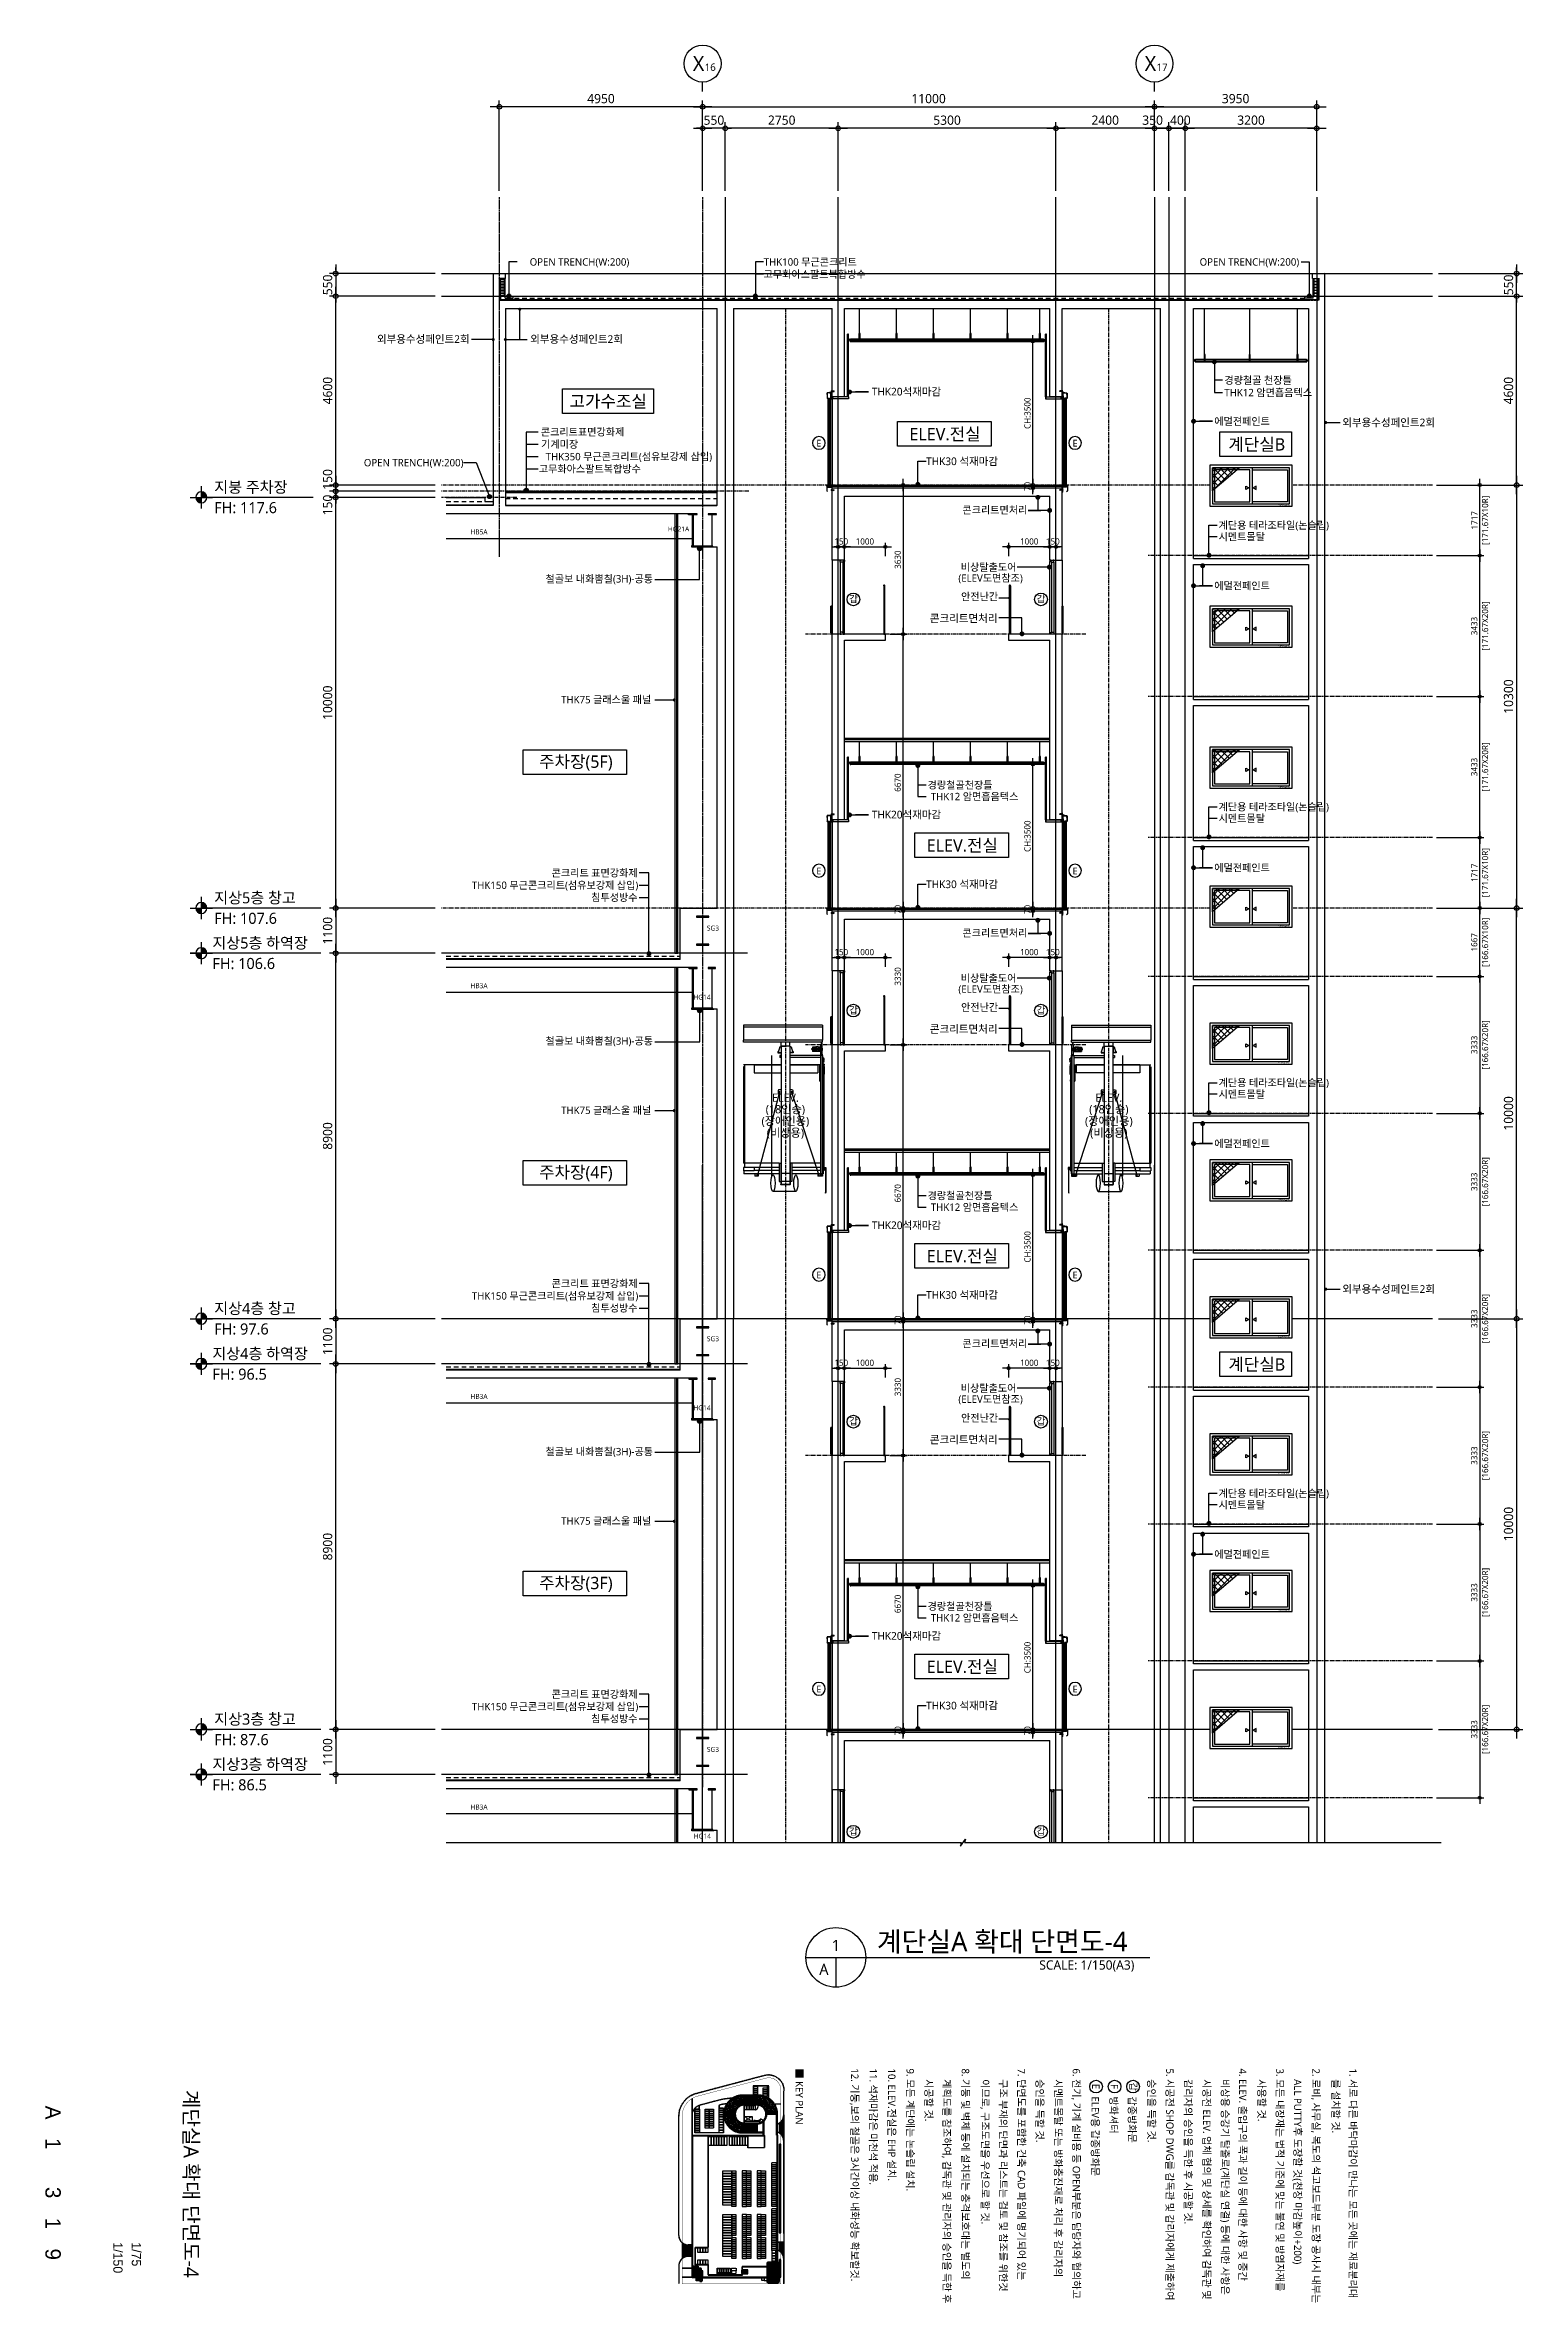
# Model space of a CAD drawing. Header units: millimetres. Extents: x -65167 to 413267, y -17142 to 66587.
# Drawn here: x 377296 to 413267, y 985 to 55963 of the extents above; entities that cross this region are included whole.
import ezdxf
from ezdxf.enums import TextEntityAlignment as Align

# ---------------------------------------------------------------- set-up
doc = ezdxf.new("R2010")
doc.units = ezdxf.units.MM
doc.header["$LTSCALE"] = 75
doc.header["$MEASUREMENT"] = 0
doc.header["$PDSIZE"] = -10
for name, pattern in [('-HID', [2.5, 1.5, -1]), ('CEN', [62, 60, -1, 0, -1]), ('CENTER', [2, 1.25, -0.25, 0.25, -0.25]), ('HID', [2.5, 1.5, -1]), ('HIDDEN', [2, 1, -1]), ('HIDDEN2', [0.1875, 0.125, -0.0625])]:
    doc.linetypes.add(name, pattern=pattern)
doc.layers.get('0').update_dxf_attribs({"linetype": 'CONTINUOUS'})
doc.layers.get('Defpoints').update_dxf_attribs({"color": 171, "linetype": 'CONTINUOUS'})
doc.layers.add('1-골조', color=2, linetype='CONTINUOUS', lineweight=0)
doc.layers.add('A-XXXX-HATC', color=8, linetype='CONTINUOUS', lineweight=18)
for name, color, linetype in [('A-CORE-ELEV', 5, 'CONTINUOUS'), ('A-DOOR', 4, 'CONTINUOUS'), ('A-ETC', 8, 'CONTINUOUS'), ('A-ETC-9', 9, 'CONTINUOUS'), ('A-FIN-6', 6, 'CONTINUOUS'), ('A-SYM', 7, 'CONTINUOUS'), ('CEN', 1, 'CEN'), ('CEN(ST)', 1, 'CENTER'), ('CG-BEAM', 3, 'CONTINUOUS'), ('CON', 2, 'CONTINUOUS'), ('ELE-8', 8, 'CONTINUOUS'), ('ELE2', 3, 'CONTINUOUS'), ('ELE3', 6, 'CONTINUOUS'), ('ELE4', 9, 'CONTINUOUS'), ('ELE6', 8, 'CONTINUOUS'), ('ELE9', 9, 'CONTINUOUS'), ('ELEV', 253, 'CONTINUOUS'), ('ETC', 9, 'CONTINUOUS'), ('FAC', 6, 'CONTINUOUS'), ('FIN', 8, 'CONTINUOUS'), ('FIN(THK20 화강석)', 5, 'CONTINUOUS'), ('FIN(패널-T75 글라스울)', 6, 'CONTINUOUS'), ('FIN-2', 9, 'CONTINUOUS'), ('HAT 254', 254, 'CONTINUOUS'), ('HAT-252', 252, 'CONTINUOUS'), ('hatch', 8, 'CONTINUOUS'), ('HF', 3, 'CONTINUOUS'), ('INS', 251, 'BATTING'), ('LAND-2', 4, 'CONTINUOUS'), ('LAND-3', 9, 'CONTINUOUS'), ('LED', 7, 'CONTINUOUS'), ('NDIM', 7, 'CONTINUOUS'), ('SASAC 도면명', 2, 'CONTINUOUS'), ('STEEL', 5, 'CONTINUOUS'), ('SYM', 7, 'CONTINUOUS'), ('SYM(AXIS)', 7, 'CONTINUOUS'), ('TEXT', 3, 'CONTINUOUS'), ('TEXT(AXIS)', 2, 'CONTINUOUS'), ('TEXT(MIN)', 7, 'CONTINUOUS'), ('TEXT(NOTE小)', 1, 'CONTINUOUS'), ('TEXT(노트)', 7, 'CONTINUOUS'), ('TEXT(실명)', 3, 'CONTINUOUS'), ('TEXT-TITLE', 6, 'CONTINUOUS'), ('TEXT-기입', 6, 'CONTINUOUS'), ('W', 7, 'CONTINUOUS'), ('WAL', 3, 'CONTINUOUS'), ('WID', 4, 'CONTINUOUS'), ('WIN-G', 252, 'CONTINUOUS'), ('wire-meshes', 1, 'CONTINUOUS'), ('XREF', 7, 'CONTINUOUS'), ('방수', 8, 'HIDDEN'), ('트렌치', 9, 'CONTINUOUS'), ('하지철물', 5, 'CONTINUOUS')]:
    doc.layers.add(name, color=color, linetype=linetype)
doc.styles.add('CGS', font='cgse', dxfattribs={"bigfont": 'cgs'})
doc.styles.add('나눔바른고딕', font='NanumBarunGothic.ttf')
doc.linetypes.add('BATTING', pattern='A,0.0001,-0.1,[134,ltypeshp.shx,S=0.1,R=0,X=-0.1,Y=0],-0.2,[134,ltypeshp.shx,S=0.1,R=180,X=0.1,Y=0],-0.1', length=0.4001)
doc.dimstyles.new('NDIM 1200', dxfattribs={"dimscale": 75, "dimtxt": 3, "dimasz": 1, "dimexe": 2, "dimexo": 2, "dimgap": 1, "dimtad": 1, "dimdec": 0, "dimdsep": 46, "dimtxsty": 'CGS', "dimblk": 'DOT0', "dimcen": 1, "dimdle": 8, "dimclrd": 256, "dimclre": 256, "dimclrt": 256, "dimadec": 0, "dimazin": 0, "dimtfac": 1, "dimtdec": 0, "dimtix": 1, "dimtmove": 2, "dimatfit": 3, "dimldrblk": 'DOT0', "dimfxl": 1, "dimtolj": 1, "dimtzin": 0, "dimlwd": -1, "dimlwe": -1, "dimarcsym": 0})

msp = doc.modelspace()

# ---------------------------------------------------------------- texts
at = {"layer": 'TEXT', "style": '나눔바른고딕'}
msp.add_text('계단실A 확대 단면도-4', height=480, dxfattribs=at).set_placement((397542.1, 9783.3), align=Align.MIDDLE_LEFT)
for s, p in [('1', (396543.8, 9688.7)), ('A', (396252.9, 9106.9))]:
    msp.add_text(s, height=270, dxfattribs=at).set_placement(p, align=Align.MIDDLE)
msp.add_text('SCALE: 1/150(A3)', height=225, dxfattribs=at).set_placement((403810.5, 9325.1), align=Align.TOP_RIGHT)
msp.add_text('12. 기둥,보의 철골은 3시간이상 내화성능 확보할것.', height=180, rotation=270, dxfattribs=at).set_placement((397005.1, 6698.1), align=Align.MIDDLE_LEFT)
at = {"layer": 'TEXT(AXIS)', "style": '나눔바른고딕'}
for s, height, p in [('X', 360, (393201.8, 55515.9)), ('X', 360, (404201.8, 55515.9)), ('16', 180, (393486.3, 55425.9)), ('17', 180, (404486.3, 55425.9))]:
    msp.add_text(s, height=height, dxfattribs=at).set_placement(p, align=Align.MIDDLE)
for s, p in [('지붕 주차장', (381410.4, 45200.3)), ('FH: 117.6', (381410.4, 44700.3)), ('지상5층 창고', (381410.4, 35200.3)), ('FH: 107.6', (381410.4, 34700.3)), ('지상5층 하역장', (381365.4, 34100.3)), ('FH: 106.6', (381365.4, 33600.3)), ('지상4층 창고', (381410.4, 25200.3)), ('FH: 97.6', (381410.4, 24700.3)), ('지상4층 하역장', (381365.4, 24100.3)), ('FH: 96.5', (381365.4, 23600.3)), ('지상3층 창고', (381410.4, 15200.3)), ('FH: 87.6', (381410.4, 14700.3)), ('지상3층 하역장', (381365.4, 14100.3)), ('FH: 86.5', (381365.4, 13600.3))]:
    msp.add_text(s, height=270, dxfattribs=at).set_placement(p, align=Align.MIDDLE_LEFT)
at = {"layer": 'TEXT(MIN)', "style": '나눔바른고딕'}
for s, p in [('OPEN TRENCH(W:200)', (391514.8, 50683.9)), ('OPEN TRENCH(W:200)', (407823.8, 50683.9)), ('콘크리트표면강화제', (391394.3, 46543.3)), ('기계미장', (390271.3, 46243.3)), ('OPEN TRENCH(W:200)', (387478.8, 45796.2)), ('고무화아스팔트복합방수', (391797.2, 45643.3)), ('THK350 무근콘크리트(섬유보강제 삽입)', (393531, 45943.3)), ('철골보 내화뿜칠(3H)-공통', (392093.3, 42967)), ('경량철골천장틀', (400358.4, 37945.9)), ('THK12 암면흡음텍스', (400988.5, 37665.9)), ('콘크리트 표면강화제', (391718.1, 35805.8)), ('THK150 무근콘크리트(섬유보강제 삽입)', (391734.2, 35505.8)), ('침투성방수', (391716.3, 35210.1)), ('철골보 내화뿜칠(3H)-공통', (392093.3, 31714)), ('경량철골천장틀', (400358.4, 27945.9)), ('THK12 암면흡음텍스', (400988.5, 27665.9)), ('콘크리트 표면강화제', (391718.1, 25805.8)), ('THK150 무근콘크리트(섬유보강제 삽입)', (391734.2, 25505.8)), ('침투성방수', (391716.3, 25210.1)), ('철골보 내화뿜칠(3H)-공통', (392093.3, 21714)), ('경량철골천장틀', (400358.4, 17945.9, 0)), ('THK12 암면흡음텍스', (400988.5, 17665.9, 0)), ('THK150 무근콘크리트(섬유보강제 삽입)', (391734.2, 15505.8)), ('콘크리트 표면강화제', (391718.1, 15805.8)), ('침투성방수', (391716.3, 15210.1))]:
    msp.add_text(s, height=180, dxfattribs=at).set_placement(p, align=Align.MIDDLE_RIGHT)
for s, p in [('THK100 무근콘크리트', (394787.9, 50683.8)), ('고무화아스팔트복합방수', (394785, 50383.8)), ('경량철골 천장틀', (406002, 47802.3)), ('THK12 암면흡음텍스', (406002, 47502.3)), ('에멀젼페인트', (405755.7, 46804.4)), ('시멘트몰탈', (405861.2, 43993)), ('계단용 테라조타일(논슬립)', (405861.2, 44273)), ('(ELEV도면참조)', (399526.4, 42984.5)), ('비상탈출도어', (399584.3, 43251)), ('에멀젼페인트', (405755.7, 42798.3)), ('안전난간', (399591.4, 42534.1)), ('THK75 글래스울 패널', (389855, 40025.1)), ('계단용 테라조타일(논슬립)', (405861.2, 37414.7)), ('시멘트몰탈', (405861.2, 37134.7)), ('에멀젼페인트', (405755.7, 35931.7)), ('(ELEV도면참조)', (399526.4, 32976.6)), ('비상탈출도어', (399584.3, 33243.2)), ('안전난간', (399591.4, 32534.1)), ('계단용 테라조타일(논슬립)', (405861.2, 30698)), ('시멘트몰탈', (405861.2, 30418)), ('THK75 글래스울 패널', (389855, 30025.1)), ('에멀젼페인트', (405755.7, 29215)), ('(ELEV도면참조)', (399526.4, 22991.4, 0)), ('비상탈출도어', (399584.3, 23257.9, 0)), ('안전난간', (399591.4, 22534.1, 0)), ('시멘트몰탈', (405861.2, 20418)), ('계단용 테라조타일(논슬립)', (405861.2, 20698)), ('THK75 글래스울 패널', (389855, 20025.1)), ('에멀젼페인트', (405755.7, 19215))]:
    msp.add_text(s, height=180, dxfattribs=at).set_placement(p, align=Align.MIDDLE_LEFT)
for p in [(401206.3, 44644.3, 0), (401206.3, 34344.3), (401206.3, 24344.3, 0)]:
    msp.add_text('콘크리트면처리', height=180, rotation=360, dxfattribs=at).set_placement(p, align=Align.MIDDLE_RIGHT)
at = {"layer": 'TEXT(노트)', "style": '나눔바른고딕'}
for s, height, p in [('외부용수성페인트2회', 187.5, (385371.6, 48804)), ('외부용수성페인트2회', 187.5, (389103.5, 48804)), ('외부용수성페인트2회', 187.5, (408872.1, 46773.8)), ('THK30 석재마감', 187.5, (398740.6, 45829.5, 0)), ('HB5A', 120, (387649.1, 44108.7)), ('HG21A', 120, (392455.7, 44180.4)), ('콘크리트면처리', 187.5, (398832.4, 42004.2)), ('THK30 석재마감', 187.5, (398740.6, 35529.5)), ('SG3', 120, (393404.3, 34462.6, 0)), ('HB3A', 120, (387649.1, 33058.7)), ('HG14', 120, (393078.2, 32780)), ('콘크리트면처리', 187.5, (398832.4, 32004.2)), ('THK30 석재마감', 187.5, (398740.6, 25529.5)), ('외부용수성페인트2회', 187.5, (408872.1, 25672.2)), ('SG3', 120, (393404.3, 24462.6, 0)), ('HB3A', 120, (387649.1, 23058.7)), ('HG14', 120, (393078.2, 22780)), ('콘크리트면처리', 187.5, (398832.4, 22004.2, 0)), ('THK30 석재마감', 187.5, (398740.6, 15529.5, 0)), ('SG3', 120, (393404.3, 14462.6, 0)), ('HB3A', 120, (387649.1, 13058.7)), ('HG14', 120, (393086.7, 12351.8))]:
    msp.add_text(s, height=height, dxfattribs=at).set_placement(p, align=Align.MIDDLE_LEFT)
for p in [(399108.3, 47525.8), (399108.3, 37225.8), (399108.3, 27225.8), (399108.3, 17225.8, 0)]:
    msp.add_text('THK20석재마감', height=187.5, dxfattribs=at).set_placement(p, align=Align.MIDDLE_RIGHT)
for s, p in [('ELEV.', (395315, 30331.4, 0)), ('ELEV.', (403189.6, 30331.4, 0)), ('(장애인용)', (395315, 29758.1, 0)), ('(18인승)', (395315, 30044.8, 0)), ('(장애인용)', (403189.6, 29758.1, 0)), ('(18인승)', (403189.6, 30044.8, 0)), ('(비상용)', (395315, 29471.4, 0)), ('(비상용)', (403189.6, 29471.4, 0))]:
    msp.add_text(s, height=200, dxfattribs=at).set_placement(p, align=Align.MIDDLE)
at = {"layer": 'TEXT(실명)', "style": '나눔바른고딕'}
for s, p in [('고가수조실', (391002.7, 47294.8, 0)), ('ELEV.전실', (399202.2, 46496.8, 0)), ('계단실B', (406790.4, 46244.7)), ('주차장(5F)', (390213.8, 38501.3)), ('ELEV.전실', (399623.7, 36481.1)), ('주차장(4F)', (390213.8, 28501.3)), ('ELEV.전실', (399623.7, 26481.1)), ('계단실B', (406790.4, 23839.8)), ('주차장(3F)', (390213.8, 18501.3)), ('ELEV.전실', (399623.7, 16481.1, 0))]:
    msp.add_text(s, height=300, dxfattribs=at).set_placement(p, align=Align.MIDDLE)
at = {"layer": 'TEXT-TITLE', "style": '나눔바른고딕'}
msp.add_text('계단실A 확대 단면도-4', height=360, rotation=270, dxfattribs=at).set_placement((380850, 3881.8), align=Align.MIDDLE_CENTER)
at = {"layer": 'TEXT-기입', "style": 'CGS'}
for s, p in [('A', (377488.4, 5619.2)), ('1', (377488.4, 4859.8)), ('3', (377488.4, 3669.2)), ('1', (377488.4, 2919.2)), ('9', (377488.4, 2169.2))]:
    msp.add_text(s, height=375, rotation=270, dxfattribs=at).set_placement(p, align=Align.MIDDLE_CENTER)
for s, p in [('1/150', (378886.9, 2459.7)), ('1/75', (379336.9, 2459.7))]:
    msp.add_text(s, height=225, rotation=270, dxfattribs=at).set_placement(p, align=Align.BOTTOM_LEFT)

# ---------------------------------------------------------------- blocks, each defined once
blk = doc.blocks.new('A$C25f2d0dc')
at = {"layer": '1-골조'}
blk.add_line((0, 0), (300, 0), dxfattribs=at)
at = {"layer": 'A-CORE-ELEV', "color": 6, "linetype": 'Continuous'}
for p, q in [((-120, 78), (-122, 78)), ((-122, 78), (-122, -39)), ((-120, 45), (-120, 86)), ((-120, 78), (-120, -39)), ((-117, 45), (-120, 45)), ((-117, 45), (-117, 86)), ((-31, 90), (-116, 90)), ((-31, 87), (-116, 87)), ((-30, 10), (-32, 10)), ((-32, -45), (-32, 10)), ((-30, -10), (-30, 86)), ((-30, -45), (-30, 10)), ((-10, 2), (-30, 2)), ((-27, -10), (-27, 86)), ((-13, 128), (-14, 129)), ((-14, 128), (-13, 128)), ((-13, 122), (-14, 122)), ((-13, 122), (-14, 121)), ((-13, 128), (-7, 128)), ((-7, 122), (-13, 122)), ((0, 15), (-10, 2)), ((-6, 132), (47, 135)), ((-6, 132), (51, 132)), ((-6, 118), (47, 115)), ((-6, 118), (51, 118)), ((47, 115), (47, 135)), ((51, 118), (51, 132)), ((-105, -60), (-121, -41)), ((-104, -59), (-120, -40)), ((-105, -60), (-104, -59)), ((-30, -45), (-32, -45)), ((-27, -10), (-30, -10)), ((-29, -32), (18, -32)), ((-29, -34), (18, -34)), ((-130, -2165), (-130, -2300)), ((-129, -2165), (-129, -2299)), ((-4, -2190), (-129, -2190)), ((-126, -2193), (-126, -2203)), ((-7, -2193), (-126, -2193)), ((-7, -2193), (-7, -2203)), ((-4, -2190), (-4, -2206)), ((0, -2216), (0, -2160)), ((-113, -2319), (-130, -2300)), ((-129, -2206), (-4, -2206)), ((-112, -2318), (-129, -2299)), ((-126, -2203), (-7, -2203)), ((-113, -2319), (-112, -2318)), ((-15, -2276), (-16, -2275)), ((-16, -2277), (-15, -2276)), ((-15, -2283), (-16, -2282)), ((-15, -2283), (-16, -2283)), ((-15, -2276), (-9, -2276)), ((-9, -2283), (-15, -2283)), ((-8, -2272), (47, -2270)), ((-8, -2272), (51, -2272)), ((-8, -2286), (47, -2289)), ((-8, -2286), (51, -2286)), ((47, -2289), (47, -2270)), ((51, -2286), (51, -2272))]:
    blk.add_line(p, q, dxfattribs=at)
at = {"layer": 'A-CORE-ELEV', "color": 4, "linetype": 'Continuous'}
for p, q in [((-99, -45), (-99, -2149)), ((-99, -45), (-74, -45)), ((-74, -45), (-74, -2149)), ((-62, -45), (-62, -2163)), ((-62, -45), (-37, -45)), ((-37, -45), (-37, -2163)), ((-74, -2149), (-99, -2149)), ((-37, -2163), (-62, -2163))]:
    blk.add_line(p, q, dxfattribs=at)
at = {"layer": 'A-CORE-ELEV', "color": 9, "linetype": 'Continuous'}
blk.add_line((0, -60), (0, -2160), dxfattribs=at)
at = {"layer": 'A-CORE-ELEV', "color": 6, "linetype": 'Continuous'}
for points in [[(-65, 90), (0, 90), (0, 155), (-2, 155, 0.414214), (-6, 151), (-6, 100, -0.414214), (-10, 96), (-61, 96, 0.414214), (-65, 92)], [(17, -27, -0.414214), (19, -29), (19, -30), (-6, -30), (-6, 2), (-5, 2, -0.414214), (-3, 0), (-3, -25, 0.414214), (-1, -27)], [(-8, -2220), (-8, -2334, 0.414214), (-2, -2340), (0, -2340), (0, -2206), (-109, -2206), (-109, -2208, 0.414214), (-103, -2214), (-14, -2214, -0.414214)]]:
    blk.add_lwpolyline(points, format="xyb", close=True, dxfattribs=at)
for points in [[(-14, 128), (-18, 128), (-18, 122), (-14, 122)], [(-7, 118), (-13, 118), (-14, 119), (-14, 131), (-13, 132), (-7, 132)], [(-6, 116), (-7, 116), (-7, 134), (-6, 134)], [(-16, -2276), (-20, -2276), (-20, -2283), (-16, -2283)], [(-9, -2286), (-15, -2286), (-16, -2285), (-16, -2273), (-15, -2272), (-9, -2272)], [(-8, -2289), (-9, -2289), (-9, -2270), (-8, -2270)]]:
    blk.add_lwpolyline(points, dxfattribs=at)
for points in [[(18, -58), (-29, -58), (-29, -32), (-20, -32), (-20, -30), (-30, -30), (-30, -60), (20, -60), (20, -30), (10, -30), (10, -32), (18, -32)], [(-106, -2160), (-101, -2160), (-101, -2162), (-95, -2162), (-95, -2160), (-89, -2160), (-89, -2162), (-84, -2162), (-84, -2160), (-78, -2160), (-78, -2162), (-72, -2162), (-72, -2160), (-64, -2160), (-64, -2171), (-33, -2171), (-33, -2160), (-5, -2160), (-5, -2165), (-10, -2165), (-10, -2176), (-5, -2176), (-5, -2185), (-15, -2185), (-15, -2171), (-27, -2171), (-27, -2185), (-82, -2185), (-82, -2176), (-72, -2176), (-72, -2171), (-115, -2171), (-115, -2176), (-105, -2176), (-105, -2185), (-129, -2185), (-129, -2165), (-130, -2165), (-130, -2163), (-128, -2160), (-112, -2160), (-112, -2162), (-106, -2162)]]:
    blk.add_lwpolyline(points, close=True, dxfattribs=at)
blk.add_circle((-3, -2166), 2.5, dxfattribs=at)
for centre, radius, start, end in [((-116, 86), 4, 90, 180), ((-116, 86), 1, 90, 180), ((-31, 86), 4, 0, 90), ((-31, 86), 1, 0, 90), ((-119, -39), 2.5, 180, 220), ((-119, -39), 1, 180, 220), ((-3, -2157), 3.63, 226.3972, 313.6028)]:
    blk.add_arc(centre, radius, start, end, dxfattribs=at)
at = {"layer": 'A-FIN-6'}
for p, q in [((400, -10), (-6, -10)), ((398, -12), (-6, -12)), ((398, -58), (20, -58)), ((400, -60), (20, -60)), ((398, -12), (398, -58)), ((400, -10), (400, -60))]:
    blk.add_line(p, q, dxfattribs=at)
blk = doc.blocks.new('ELEV비상도어1')
at = {"color": 252, "linetype": 'Continuous'}
for p, q in [((162556, 62412), (162556, 63062)), ((162586, 63062), (162556, 63062)), ((162586, 63032), (162556, 63032)), ((162586, 62752), (162556, 62752)), ((162586, 62722), (162556, 62722)), ((162559, 62412), (162559, 63062)), ((162583, 62412), (162583, 63062)), ((162586, 62412), (162586, 63062)), ((162586, 62442), (162556, 62442)), ((162586, 62412), (162556, 62412))]:
    blk.add_line(p, q, dxfattribs=at)
at = {"layer": 'A-DOOR', "color": 8, "linetype": 'Continuous'}
for p, q in [((162586, 64182), (162586, 62382)), ((162786, 64137), (162786, 62412))]:
    blk.add_line(p, q, dxfattribs=at)
at = {"layer": 'A-DOOR', "linetype": 'Continuous'}
for points in [[(162856, 64182), (162886, 64182), (162886, 64152), (162846, 64152), (162846, 64137), (162786, 64137), (162786, 64152), (162786, 64182), (162806, 64182)], [(162856, 62382), (162886, 62382), (162886, 62412), (162846, 62412), (162846, 62427), (162786, 62427), (162786, 62412), (162786, 62382), (162806, 62382)]]:
    blk.add_lwpolyline(points, dxfattribs=at)
blk.add_lwpolyline([(162886, 64152), (162846, 64152), (162846, 62412), (162886, 62412)], close=True, dxfattribs=at)
blk = doc.blocks.new('DOT0')
blk.add_line((-3, 0), (3, 0))
at = {"color": 6}
blk.add_circle((0, 0), 0.75, dxfattribs=at)
blk = doc.blocks.new('*D1397')
at = {"layer": 'Defpoints', "color": 0, "ltscale": 0.4, "transparency": 16777216}
for p in [(400916, 38450), (401341, 38450), (400916, 34950)]:
    blk.add_point(p, dxfattribs=at)
at = {"layer": 'NDIM', "ltscale": 0.4, "transparency": 16777216}
for p, q in [((401016, 38450), (401441, 38450)), ((401341, 35000), (401341, 38400)), ((401016, 34950), (401441, 34950))]:
    blk.add_line(p, q, dxfattribs=at)
at = {"layer": 'NDIM', "ltscale": 0.4, "transparency": 16777216, "xscale": 50, "yscale": 50, "zscale": 50}
for p, rotation in [((401341, 38450), 90), ((401341, 34950), 270)]:
    blk.add_blockref('DOT0', p, dxfattribs=dict(at, rotation=rotation))
at = {"layer": 'NDIM', "ltscale": 0.4, "transparency": 16777216, "insert": (401209, 36700), "char_height": 150, "attachment_point": 5, "rotation": 90, "style": '나눔바른고딕'}
blk.add_mtext('\\A1;CH:3500', dxfattribs=at)
blk = doc.blocks.new('*D1398')
at = {"layer": 'Defpoints', "color": 0, "ltscale": 0.4, "transparency": 16777216}
for p in [(400916, 34950), (400916, 34880), (401341, 34880)]:
    blk.add_point(p, dxfattribs=at)
at = {"layer": 'NDIM', "ltscale": 0.4, "transparency": 16777216}
for p, q in [((401016, 34950), (401441, 34950)), ((401016, 34880), (401441, 34880)), ((401341, 35000), (401341, 35050)), ((401341, 34950), (401341, 34880)), ((401341, 34830), (401341, 34780))]:
    blk.add_line(p, q, dxfattribs=at)
at = {"layer": 'NDIM', "ltscale": 0.4, "transparency": 16777216, "xscale": 50, "yscale": 50, "zscale": 50}
for p, rotation in [((401341, 34950), 270), ((401341, 34880), 90)]:
    blk.add_blockref('DOT0', p, dxfattribs=dict(at, rotation=rotation))
at = {"layer": 'NDIM', "ltscale": 0.4, "transparency": 16777216, "insert": (401209, 34915), "char_height": 150, "attachment_point": 5, "rotation": 90, "style": '나눔바른고딕'}
blk.add_mtext('\\A1;70', dxfattribs=at)
blk = doc.blocks.new('*D1399')
at = {"layer": 'Defpoints', "color": 0, "ltscale": 0.4, "transparency": 16777216}
for p in [(397758, 41620), (398183, 41620), (397758, 34950)]:
    blk.add_point(p, dxfattribs=at)
at = {"layer": 'NDIM', "ltscale": 0.4, "transparency": 16777216}
for p, q in [((397858, 41620), (398283, 41620)), ((398183, 35000), (398183, 41570)), ((397858, 34950), (398283, 34950))]:
    blk.add_line(p, q, dxfattribs=at)
at = {"layer": 'NDIM', "ltscale": 0.4, "transparency": 16777216, "xscale": 50, "yscale": 50, "zscale": 50}
for p, rotation in [((398183, 41620), 90), ((398183, 34950), 270)]:
    blk.add_blockref('DOT0', p, dxfattribs=dict(at, rotation=rotation))
at = {"layer": 'NDIM', "ltscale": 0.4, "transparency": 16777216, "insert": (398051, 38005), "char_height": 150, "attachment_point": 5, "rotation": 90, "style": '나눔바른고딕'}
blk.add_mtext('\\A1;6670', dxfattribs=at)
blk = doc.blocks.new('*D1400')
at = {"layer": 'Defpoints', "color": 0, "ltscale": 0.4, "transparency": 16777216}
for p in [(397758, 34950), (397758, 34880), (398183, 34880)]:
    blk.add_point(p, dxfattribs=at)
at = {"layer": 'NDIM', "ltscale": 0.4, "transparency": 16777216}
for p, q in [((397858, 34950), (398283, 34950)), ((397858, 34880), (398283, 34880)), ((398183, 35000), (398183, 35050)), ((398183, 34950), (398183, 34880)), ((398183, 34830), (398183, 34780))]:
    blk.add_line(p, q, dxfattribs=at)
at = {"layer": 'NDIM', "ltscale": 0.4, "transparency": 16777216, "xscale": 50, "yscale": 50, "zscale": 50}
for p, rotation in [((398183, 34950), 270), ((398183, 34880), 90)]:
    blk.add_blockref('DOT0', p, dxfattribs=dict(at, rotation=rotation))
at = {"layer": 'NDIM', "ltscale": 0.4, "transparency": 16777216, "insert": (398051, 34915), "char_height": 150, "attachment_point": 5, "rotation": 90, "style": '나눔바른고딕'}
blk.add_mtext('\\A1;70', dxfattribs=at)
blk = doc.blocks.new('*D1401')
at = {"layer": 'Defpoints', "color": 0, "ltscale": 0.4, "transparency": 16777216}
for p in [(397758, 45250, 0), (397758, 41620), (398183, 41620)]:
    blk.add_point(p, dxfattribs=at)
at = {"layer": 'NDIM', "ltscale": 0.4, "transparency": 16777216}
for p, q in [((397858, 45250), (398283, 45250)), ((398183, 45200), (398183, 41670)), ((397858, 41620), (398283, 41620))]:
    blk.add_line(p, q, dxfattribs=at)
at = {"layer": 'NDIM', "ltscale": 0.4, "transparency": 16777216, "xscale": 50, "yscale": 50, "zscale": 50}
for p, rotation in [((398183, 45250), 90), ((398183, 41620), 270)]:
    blk.add_blockref('DOT0', p, dxfattribs=dict(at, rotation=rotation))
at = {"layer": 'NDIM', "ltscale": 0.4, "transparency": 16777216, "insert": (398051, 43435), "char_height": 150, "attachment_point": 5, "rotation": 90, "style": '나눔바른고딕'}
blk.add_mtext('\\A1;3630', dxfattribs=at)
blk = doc.blocks.new('*D1402')
at = {"layer": 'Defpoints', "color": 0, "ltscale": 0.4, "transparency": 16777216}
for p in [(397751, 43746), (396751, 43420), (397751, 43420)]:
    blk.add_point(p, dxfattribs=at)
at = {"layer": 'NDIM', "ltscale": 0.4, "transparency": 16777216}
for p, q in [((396751, 43520), (396751, 43846)), ((396801, 43746), (397701, 43746)), ((397751, 43520), (397751, 43846))]:
    blk.add_line(p, q, dxfattribs=at)
at = {"layer": 'NDIM', "ltscale": 0.4, "transparency": 16777216, "xscale": 50, "yscale": 50, "zscale": 50, "rotation": 180}
blk.add_blockref('DOT0', (396751, 43746), dxfattribs=at)
at = {"layer": 'NDIM', "ltscale": 0.4, "transparency": 16777216, "xscale": 50, "yscale": 50, "zscale": 50}
blk.add_blockref('DOT0', (397751, 43746), dxfattribs=at)
at = {"layer": 'NDIM', "ltscale": 0.4, "transparency": 16777216, "insert": (397251, 43877), "char_height": 150, "attachment_point": 5, "style": '나눔바른고딕'}
blk.add_mtext('\\A1;1000', dxfattribs=at)
blk = doc.blocks.new('*D1403')
at = {"layer": 'Defpoints', "color": 0, "ltscale": 0.4, "transparency": 16777216}
for p in [(396751, 43746), (396601, 43420), (396751, 43420)]:
    blk.add_point(p, dxfattribs=at)
at = {"layer": 'NDIM', "ltscale": 0.4, "transparency": 16777216}
for p, q in [((396551, 43746), (396501, 43746)), ((396601, 43520), (396601, 43846)), ((396601, 43746), (396751, 43746)), ((396751, 43520), (396751, 43846)), ((396801, 43746), (396851, 43746))]:
    blk.add_line(p, q, dxfattribs=at)
at = {"layer": 'NDIM', "ltscale": 0.4, "transparency": 16777216, "xscale": 50, "yscale": 50, "zscale": 50}
blk.add_blockref('DOT0', (396601, 43746), dxfattribs=at)
at = {"layer": 'NDIM', "ltscale": 0.4, "transparency": 16777216, "xscale": 50, "yscale": 50, "zscale": 50, "rotation": 180}
blk.add_blockref('DOT0', (396751, 43746), dxfattribs=at)
at = {"layer": 'NDIM', "ltscale": 0.4, "transparency": 16777216, "insert": (396676, 43877), "char_height": 150, "attachment_point": 5, "style": '나눔바른고딕'}
blk.add_mtext('\\A1;150', dxfattribs=at)
blk = doc.blocks.new('*D1404')
at = {"layer": 'Defpoints', "color": 0, "ltscale": 0.4, "transparency": 16777216}
for p in [(400751, 43746), (400751, 43420), (401751, 43420)]:
    blk.add_point(p, dxfattribs=at)
at = {"layer": 'NDIM', "ltscale": 0.4, "transparency": 16777216}
for p, q in [((400751, 43520), (400751, 43846)), ((401701, 43746), (400801, 43746)), ((401751, 43520), (401751, 43846))]:
    blk.add_line(p, q, dxfattribs=at)
at = {"layer": 'NDIM', "ltscale": 0.4, "transparency": 16777216, "xscale": 50, "yscale": 50, "zscale": 50, "rotation": 180}
blk.add_blockref('DOT0', (400751, 43746), dxfattribs=at)
at = {"layer": 'NDIM', "ltscale": 0.4, "transparency": 16777216, "xscale": 50, "yscale": 50, "zscale": 50}
blk.add_blockref('DOT0', (401751, 43746), dxfattribs=at)
at = {"layer": 'NDIM', "ltscale": 0.4, "transparency": 16777216, "insert": (401251, 43877), "char_height": 150, "attachment_point": 5, "style": '나눔바른고딕'}
blk.add_mtext('\\A1;1000', dxfattribs=at)
blk = doc.blocks.new('*D1405')
at = {"layer": 'Defpoints', "color": 0, "ltscale": 0.4, "transparency": 16777216}
for p in [(401751, 43746), (401751, 43420), (401901, 43420)]:
    blk.add_point(p, dxfattribs=at)
at = {"layer": 'NDIM', "ltscale": 0.4, "transparency": 16777216}
for p, q in [((401701, 43746), (401651, 43746)), ((401751, 43520), (401751, 43846)), ((401901, 43746), (401751, 43746)), ((401901, 43520), (401901, 43846)), ((401951, 43746), (402001, 43746))]:
    blk.add_line(p, q, dxfattribs=at)
at = {"layer": 'NDIM', "ltscale": 0.4, "transparency": 16777216, "xscale": 50, "yscale": 50, "zscale": 50}
blk.add_blockref('DOT0', (401751, 43746), dxfattribs=at)
at = {"layer": 'NDIM', "ltscale": 0.4, "transparency": 16777216, "xscale": 50, "yscale": 50, "zscale": 50, "rotation": 180}
blk.add_blockref('DOT0', (401901, 43746), dxfattribs=at)
at = {"layer": 'NDIM', "ltscale": 0.4, "transparency": 16777216, "insert": (401826, 43877), "char_height": 150, "attachment_point": 5, "style": '나눔바른고딕'}
blk.add_mtext('\\A1;150', dxfattribs=at)
blk = doc.blocks.new('A$C52140DF3')
at = {"layer": 'ELEV'}
for p, q in [((38, 3500, 0), (38, 3137, 0)), ((38, 3500, 0), (1963, 3500, 0)), ((38, 3450, 0), (1963, 3450, 0)), ((1963, 3500, 0), (1963, 3137, 0)), ((35, 2766, 0), (36, 2767, 0)), ((35, 2765, 0), (35, 2766, 0)), ((35, 2766, 0), (35, 2766, 0)), ((35, 2620, 0), (35, 2765, 0)), ((36, 2914, 0), (309, 2914, 0)), ((36, 2767, 0), (37, 2767, 0)), ((37, 2767, 0), (38, 2768, 0)), ((38, 3087, 0), (38, 3137, 0)), ((38, 3137, 0), (1963, 3137, 0)), ((38, 3087, 0), (1963, 3087, 0)), ((38, 2768, 0), (41, 2768, 0)), ((38, 2760, 0), (833, 2760, 0)), ((38, 2760, 0), (38, -177, 0)), ((41, 2760, 0), (41, 3030, 0)), ((81, 3030, 0), (41, 3030, 0)), ((81, 3027, 0), (41, 3027, 0)), ((43, 2943, 0), (45, 2943, 0)), ((43, 2943, 0), (43, 2885, 0)), ((43, 2885, 0), (45, 2885, 0)), ((44, 2792, 0), (44, 2760, 0)), ((44, 2792, 0), (46, 2792, 0)), ((44, 2792, 0), (46, 2792, 0)), ((44, 2760, 0), (44, -177, 0)), ((48, 2934, 0), (45, 2943, 0)), ((48, 2894, 0), (45, 2885, 0)), ((46, 2792, 0), (48, 2783, 0)), ((48, 2934, 0), (52, 2934, 0)), ((48, 2894, 0), (52, 2894, 0)), ((48, 2783, 0), (52, 2783, 0)), ((52, 2934, 0), (55, 2943, 0)), ((52, 2894, 0), (55, 2885, 0)), ((52, 2783, 0), (54, 2792, 0)), ((54, 3030, 0), (54, 3036, 0)), ((54, 2792, 0), (55, 2792, 0)), ((54, 2792, 0), (55, 2792, 0)), ((55, 3037, 0), (56, 3037, 0)), ((68, 3037, 0), (55, 3037, 0)), ((56, 3035, 0), (55, 3035, 0)), ((55, 2943, 0), (57, 2943, 0)), ((55, 2885, 0), (57, 2885, 0)), ((55, 2792, 0), (55, 2760, 0)), ((56, 3037, 0), (56, 3036, 0)), ((56, 3036, 0), (57, 3036, 0)), ((57, 3036, 0), (56, 3035, 0)), ((56, 3035, 0), (56, 3035, 0)), ((58, 3066, 0), (57, 3065, 0)), ((57, 3065, 0), (57, 3037, 0)), ((67, 3065, 0), (57, 3065, 0)), ((57, 3030, 0), (57, 3036, 0)), ((57, 3036, 0), (59, 3036, 0)), ((57, 3030, 0), (57, 3027, 0)), ((57, 2943, 0), (57, 2885, 0)), ((57, 2930, 0), (74, 2930, 0)), ((57, 2898, 0), (74, 2898, 0)), ((58, 3066, 0), (58, 3037, 0)), ((66, 3066, 0), (58, 3066, 0)), ((58, 3030, 0), (58, 3027, 0)), ((59, 3036, 0), (61, 3037, 0)), ((61, 3037, 0), (63, 3037, 0)), ((63, 3037, 0), (65, 3036, 0)), ((65, 3036, 0), (67, 3036, 0)), ((66, 3066, 0), (67, 3065, 0)), ((66, 3066, 0), (66, 3037, 0)), ((66, 3030, 0), (66, 3027, 0)), ((67, 3065, 0), (67, 3037, 0)), ((68, 3037, 0), (67, 3036, 0)), ((67, 3036, 0), (67, 3036, 0)), ((67, 3036, 0), (67, 3035, 0)), ((67, 3030, 0), (67, 3036, 0)), ((67, 3035, 0), (67, 3035, 0)), ((67, 3035, 0), (68, 3035, 0)), ((67, 3030, 0), (67, 3027, 0)), ((70, 3030, 0), (70, 3036, 0)), ((74, 2930, 0), (74, 2898, 0)), ((74, 2930, 0), (75, 2929, 0)), ((74, 2898, 0), (75, 2899, 0)), ((75, 2929, 0), (75, 2899, 0)), ((77, 2922, 0), (78, 2923, 0)), ((77, 2922, 0), (77, 2905, 0)), ((77, 2905, 0), (78, 2904, 0)), ((78, 2923, 0), (78, 2904, 0)), ((78, 2923, 0), (81, 2923, 0)), ((78, 2904, 0), (81, 2904, 0)), ((81, 2760, 0), (81, 3030, 0)), ((81, 2959, 0), (81, 2869, 0)), ((81, 2959, 0), (84, 2959, 0)), ((81, 2869, 0), (84, 2869, 0)), ((84, 2966, 0), (84, 2861, 0)), ((84, 2966, 0), (277, 2966, 0)), ((84, 2861, 0), (87, 2861, 0)), ((87, 2861, 0), (87, 2859, 0)), ((87, 2859, 0), (141, 2859, 0)), ((88, 2760, 0), (88, -177, 0)), ((94, 2966, 0), (94, 2859, 0)), ((127, 2957, 0), (94, 2957, 0)), ((94, 2949, 0), (94, 2950, 0)), ((94, 2950, 0), (94, 2950, 0)), ((95, 2948, 0), (94, 2949, 0)), ((94, 2949, 0), (94, 2949, 0)), ((94, 2878, 0), (94, 2879, 0)), ((94, 2879, 0), (94, 2879, 0)), ((94, 2879, 0), (95, 2879, 0)), ((94, 2878, 0), (94, 2878, 0)), ((127, 2871, 0), (94, 2871, 0)), ((94, 2863, 0), (108, 2863, 0)), ((96, 2948, 0), (95, 2948, 0)), ((95, 2879, 0), (96, 2880, 0)), ((96, 2948, 0), (131, 2948, 0)), ((96, 2880, 0), (131, 2880, 0)), ((108, 2864, 0), (108, 2863, 0)), ((108, 2864, 0), (131, 2864, 0)), ((132, 2962, 0), (127, 2962, 0)), ((127, 2961, 0), (127, 2962, 0)), ((127, 2961, 0), (127, 2953, 0)), ((127, 2960, 0), (127, 2961, 0)), ((127, 2961, 0), (127, 2961, 0)), ((127, 2959, 0), (127, 2960, 0)), ((127, 2960, 0), (127, 2960, 0)), ((132, 2959, 0), (127, 2959, 0)), ((127, 2958, 0), (127, 2959, 0)), ((127, 2957, 0), (127, 2958, 0)), ((127, 2956, 0), (127, 2957, 0)), ((127, 2955, 0), (127, 2956, 0)), ((127, 2954, 0), (127, 2955, 0)), ((132, 2954, 0), (127, 2954, 0)), ((127, 2953, 0), (127, 2954, 0)), ((127, 2954, 0), (127, 2954, 0)), ((127, 2953, 0), (127, 2953, 0)), ((127, 2952, 0), (127, 2953, 0)), ((127, 2951, 0), (127, 2952, 0)), ((132, 2951, 0), (127, 2951, 0)), ((132, 2876, 0), (127, 2876, 0)), ((127, 2875, 0), (127, 2876, 0)), ((127, 2876, 0), (127, 2876, 0)), ((127, 2867, 0), (127, 2875, 0)), ((127, 2874, 0), (127, 2875, 0)), ((127, 2875, 0), (127, 2875, 0)), ((132, 2874, 0), (127, 2874, 0)), ((127, 2873, 0), (127, 2874, 0)), ((127, 2874, 0), (127, 2874, 0)), ((127, 2872, 0), (127, 2873, 0)), ((127, 2871, 0), (127, 2872, 0)), ((127, 2870, 0), (127, 2871, 0)), ((127, 2869, 0), (127, 2870, 0)), ((132, 2869, 0), (127, 2869, 0)), ((127, 2868, 0), (127, 2869, 0)), ((127, 2867, 0), (127, 2868, 0)), ((127, 2868, 0), (127, 2868, 0)), ((127, 2866, 0), (127, 2867, 0)), ((132, 2866, 0), (127, 2866, 0)), ((127, 2866, 0), (127, 2866, 0)), ((132, 2948, 0), (131, 2948, 0)), ((131, 2880, 0), (132, 2880, 0)), ((132, 2864, 0), (131, 2864, 0)), ((132, 2962, 0), (132, 2951, 0)), ((132, 2962, 0), (132, 2951, 0)), ((133, 2962, 0), (132, 2962, 0)), ((133, 2951, 0), (132, 2951, 0)), ((133, 2949, 0), (132, 2948, 0)), ((132, 2948, 0), (132, 2948, 0)), ((132, 2880, 0), (132, 2879, 0)), ((132, 2879, 0), (133, 2879, 0)), ((133, 2877, 0), (132, 2877, 0)), ((132, 2866, 0), (132, 2877, 0)), ((132, 2866, 0), (132, 2876, 0)), ((133, 2866, 0), (132, 2866, 0)), ((133, 2865, 0), (132, 2864, 0)), ((132, 2864, 0), (132, 2864, 0)), ((133, 2966, 0), (133, 2950, 0)), ((133, 2951, 0), (133, 2962, 0)), ((133, 2950, 0), (133, 2949, 0)), ((133, 2949, 0), (133, 2949, 0)), ((133, 2879, 0), (133, 2878, 0)), ((133, 2878, 0), (133, 2878, 0)), ((133, 2878, 0), (133, 2866, 0)), ((133, 2866, 0), (133, 2865, 0)), ((133, 2865, 0), (133, 2865, 0)), ((141, 2969, 0), (202, 2969, 0)), ((141, 2969, 0), (141, 2859, 0)), ((141, 2862, 0), (202, 2862, 0)), ((177, 2924, 0), (178, 2924, 0)), ((177, 2924, 0), (177, 2904, 0)), ((177, 2904, 0), (178, 2904, 0)), ((178, 2941, 0), (179, 2942, 0)), ((178, 2940, 0), (178, 2941, 0)), ((178, 2941, 0), (178, 2941, 0)), ((178, 2940, 0), (178, 2888, 0)), ((178, 2887, 0), (178, 2888, 0)), ((179, 2886, 0), (178, 2887, 0)), ((178, 2887, 0), (178, 2887, 0)), ((179, 2942, 0), (180, 2942, 0)), ((180, 2885, 0), (179, 2886, 0)), ((180, 2942, 0), (181, 2943, 0)), ((181, 2885, 0), (180, 2885, 0)), ((181, 2943, 0), (230, 2943, 0)), ((181, 2885, 0), (230, 2885, 0)), ((202, 2969, 0), (202, 2943, 0)), ((202, 2885, 0), (202, 2859, 0)), ((202, 2859, 0), (246, 2859, 0)), ((210, 2966, 0), (210, 2950, 0)), ((210, 2962, 0), (211, 2962, 0)), ((210, 2951, 0), (210, 2962, 0)), ((210, 2951, 0), (211, 2951, 0)), ((210, 2949, 0), (210, 2950, 0)), ((210, 2950, 0), (210, 2950, 0)), ((211, 2948, 0), (210, 2949, 0)), ((210, 2949, 0), (210, 2949, 0)), ((210, 2878, 0), (210, 2879, 0)), ((210, 2879, 0), (210, 2879, 0)), ((210, 2879, 0), (211, 2879, 0)), ((210, 2878, 0), (210, 2865, 0)), ((210, 2878, 0), (210, 2878, 0)), ((210, 2877, 0), (211, 2877, 0)), ((210, 2866, 0), (211, 2866, 0)), ((210, 2864, 0), (210, 2865, 0)), ((210, 2865, 0), (210, 2865, 0)), ((211, 2863, 0), (210, 2864, 0)), ((210, 2864, 0), (210, 2864, 0)), ((211, 2962, 0), (211, 2951, 0)), ((211, 2962, 0), (216, 2962, 0)), ((211, 2951, 0), (216, 2951, 0)), ((212, 2948, 0), (211, 2948, 0)), ((211, 2879, 0), (212, 2880, 0)), ((211, 2866, 0), (211, 2877, 0)), ((211, 2876, 0), (216, 2876, 0)), ((211, 2866, 0), (216, 2866, 0)), ((212, 2863, 0), (211, 2863, 0)), ((212, 2962, 0), (212, 2951, 0)), ((212, 2959, 0), (216, 2959, 0)), ((212, 2954, 0), (216, 2954, 0)), ((277, 2948, 0), (212, 2948, 0)), ((239, 2880, 0), (212, 2880, 0)), ((212, 2866, 0), (212, 2876, 0)), ((212, 2874, 0), (216, 2874, 0)), ((212, 2869, 0), (216, 2869, 0)), ((212, 2863, 0), (240, 2863, 0)), ((216, 2962, 0), (216, 2961, 0)), ((216, 2961, 0), (216, 2953, 0)), ((216, 2961, 0), (216, 2961, 0)), ((216, 2961, 0), (216, 2960, 0)), ((216, 2960, 0), (216, 2960, 0)), ((216, 2960, 0), (216, 2959, 0)), ((216, 2959, 0), (216, 2958, 0)), ((216, 2958, 0), (216, 2957, 0)), ((216, 2957, 0), (216, 2956, 0)), ((216, 2957, 0), (277, 2957, 0)), ((216, 2956, 0), (216, 2955, 0)), ((216, 2955, 0), (216, 2954, 0)), ((216, 2954, 0), (216, 2954, 0)), ((216, 2954, 0), (216, 2953, 0)), ((216, 2953, 0), (216, 2952, 0)), ((216, 2952, 0), (216, 2952, 0)), ((216, 2952, 0), (216, 2951, 0)), ((216, 2876, 0), (216, 2876, 0)), ((216, 2876, 0), (216, 2875, 0)), ((216, 2875, 0), (216, 2875, 0)), ((216, 2875, 0), (216, 2874, 0)), ((216, 2867, 0), (216, 2875, 0)), ((216, 2874, 0), (216, 2874, 0)), ((216, 2874, 0), (216, 2873, 0)), ((216, 2873, 0), (216, 2872, 0)), ((216, 2872, 0), (216, 2871, 0)), ((242, 2871, 0), (216, 2871, 0)), ((216, 2871, 0), (216, 2870, 0)), ((216, 2870, 0), (216, 2869, 0)), ((216, 2869, 0), (216, 2868, 0)), ((216, 2868, 0), (216, 2868, 0)), ((216, 2868, 0), (216, 2867, 0)), ((216, 2867, 0), (216, 2866, 0)), ((216, 2866, 0), (216, 2866, 0)), ((230, 2943, 0), (231, 2943, 0)), ((231, 2885, 0), (230, 2885, 0)), ((231, 2943, 0), (231, 2942, 0)), ((231, 2942, 0), (232, 2942, 0)), ((232, 2886, 0), (231, 2885, 0)), ((231, 2885, 0), (231, 2885, 0)), ((232, 2942, 0), (233, 2941, 0)), ((232, 2941, 0), (233, 2942, 0)), ((233, 2940, 0), (232, 2941, 0)), ((232, 2941, 0), (232, 2941, 0)), ((232, 2887, 0), (233, 2888, 0)), ((233, 2886, 0), (232, 2887, 0)), ((232, 2887, 0), (232, 2887, 0)), ((233, 2887, 0), (232, 2886, 0)), ((233, 2942, 0), (234, 2942, 0)), ((233, 2941, 0), (233, 2940, 0)), ((233, 2940, 0), (233, 2888, 0)), ((233, 2940, 0), (233, 2888, 0)), ((233, 2888, 0), (233, 2887, 0)), ((234, 2885, 0), (233, 2886, 0)), ((234, 2942, 0), (236, 2943, 0)), ((236, 2885, 0), (234, 2885, 0)), ((264, 2943, 0), (236, 2943, 0)), ((264, 2885, 0), (236, 2885, 0)), ((239, 2880, 0), (240, 2880, 0)), ((240, 2880, 0), (241, 2879, 0)), ((241, 2863, 0), (240, 2863, 0)), ((241, 2879, 0), (241, 2879, 0)), ((241, 2879, 0), (242, 2878, 0)), ((242, 2864, 0), (241, 2863, 0)), ((241, 2863, 0), (241, 2863, 0)), ((242, 2878, 0), (242, 2877, 0)), ((242, 2877, 0), (242, 2865, 0)), ((242, 2865, 0), (242, 2864, 0)), ((242, 2864, 0), (242, 2864, 0)), ((247, 2859, 0), (246, 2859, 0)), ((248, 2859, 0), (247, 2859, 0)), ((249, 2860, 0), (248, 2859, 0)), ((249, 2878, 0), (250, 2879, 0)), ((249, 2877, 0), (249, 2878, 0)), ((249, 2877, 0), (249, 2877, 0)), ((249, 2877, 0), (249, 2862, 0)), ((277, 2871, 0), (249, 2871, 0)), ((249, 2862, 0), (249, 2861, 0)), ((249, 2861, 0), (249, 2860, 0)), ((249, 2861, 0), (277, 2861, 0)), ((250, 2879, 0), (251, 2879, 0)), ((251, 2879, 0), (252, 2880, 0)), ((252, 2880, 0), (277, 2880, 0)), ((264, 2943, 0), (265, 2943, 0)), ((265, 2885, 0), (264, 2885, 0)), ((265, 2943, 0), (266, 2942, 0)), ((266, 2885, 0), (265, 2885, 0)), ((266, 2942, 0), (267, 2942, 0)), ((267, 2886, 0), (266, 2885, 0)), ((267, 2942, 0), (267, 2941, 0)), ((267, 2941, 0), (267, 2940, 0)), ((267, 2940, 0), (267, 2888, 0)), ((267, 2888, 0), (267, 2887, 0)), ((267, 2887, 0), (267, 2886, 0)), ((277, 2966, 0), (278, 2966, 0)), ((278, 2957, 0), (277, 2957, 0)), ((277, 2957, 0), (278, 2957, 0)), ((278, 2948, 0), (277, 2948, 0)), ((277, 2880, 0), (278, 2880, 0)), ((277, 2871, 0), (278, 2871, 0)), ((278, 2871, 0), (277, 2871, 0)), ((278, 2862, 0), (277, 2861, 0)), ((278, 2966, 0), (279, 2966, 0)), ((279, 2957, 0), (278, 2957, 0)), ((278, 2957, 0), (279, 2956, 0)), ((279, 2948, 0), (278, 2948, 0)), ((278, 2880, 0), (279, 2879, 0)), ((279, 2872, 0), (278, 2871, 0)), ((278, 2871, 0), (279, 2871, 0)), ((279, 2862, 0), (278, 2862, 0)), ((279, 2966, 0), (280, 2965, 0)), ((280, 2958, 0), (279, 2957, 0)), ((279, 2956, 0), (280, 2955, 0)), ((280, 2949, 0), (279, 2948, 0)), ((279, 2879, 0), (280, 2879, 0)), ((280, 2872, 0), (279, 2872, 0)), ((279, 2871, 0), (280, 2870, 0)), ((280, 2863, 0), (279, 2862, 0)), ((280, 2965, 0), (280, 2964, 0)), ((280, 2964, 0), (280, 2963, 0)), ((280, 2963, 0), (280, 2864, 0)), ((280, 2960, 0), (280, 2959, 0)), ((280, 2959, 0), (280, 2958, 0)), ((280, 2955, 0), (280, 2955, 0)), ((280, 2955, 0), (280, 2954, 0)), ((280, 2951, 0), (280, 2950, 0)), ((280, 2950, 0), (280, 2949, 0)), ((280, 2938, 0), (280, 2939, 0)), ((281, 2937, 0), (280, 2938, 0)), ((280, 2938, 0), (280, 2938, 0)), ((280, 2890, 0), (281, 2891, 0)), ((280, 2889, 0), (280, 2890, 0)), ((280, 2890, 0), (280, 2890, 0)), ((280, 2879, 0), (280, 2878, 0)), ((280, 2878, 0), (280, 2877, 0)), ((280, 2874, 0), (280, 2873, 0)), ((280, 2873, 0), (280, 2872, 0)), ((280, 2870, 0), (280, 2869, 0)), ((280, 2869, 0), (280, 2868, 0)), ((280, 2864, 0), (280, 2863, 0)), ((280, 2863, 0), (280, 2863, 0)), ((282, 2936, 0), (281, 2937, 0)), ((281, 2891, 0), (282, 2891, 0)), ((283, 2936, 0), (282, 2936, 0)), ((282, 2891, 0), (283, 2892, 0)), ((283, 2936, 0), (287, 2936, 0)), ((283, 2892, 0), (287, 2892, 0)), ((287, 2936, 0), (288, 2936, 0)), ((288, 2892, 0), (287, 2892, 0)), ((288, 2936, 0), (289, 2935, 0)), ((289, 2893, 0), (288, 2892, 0)), ((289, 2935, 0), (290, 2935, 0)), ((290, 2893, 0), (289, 2893, 0)), ((290, 2935, 0), (290, 2934, 0)), ((290, 2934, 0), (290, 2933, 0)), ((290, 2933, 0), (290, 2895, 0)), ((290, 2895, 0), (290, 2894, 0)), ((290, 2894, 0), (290, 2893, 0)), ((754, 2857, 0), (754, 2827, 0)), ((754, 2857, 0), (758, 2857, 0)), ((754, 2827, 0), (833, 2827, 0)), ((799, 2970, 0), (758, 2830, 0)), ((758, 2857, 0), (758, 2830, 0)), ((758, 2830, 0), (829, 2830, 0)), ((799, 2970, 0), (829, 2970, 0)), ((829, 2987, 0), (829, 3087, 0)), ((829, 2987, 0), (829, 2830, 0)), ((829, 2987, 0), (938, 2987, 0)), ((833, 2987, 0), (1043, 2987, 0)), ((833, 2984, 0), (833, -382, 0)), ((833, 2984, 0), (938, 2984, 0)), ((833, 2982, 0), (833, 2962, 0)), ((1043, 2984, 0), (938, 2984, 0)), ((1043, 2987, 0), (1043, -382, 0)), ((1043, 2982, 0), (1043, 2962, 0)), ((1121, 2827, 0), (1043, 2827, 0)), ((1043, 2760, 0), (1078, 2760, 0)), ((1046, 2987, 0), (1046, 3087, 0)), ((1046, 2987, 0), (1046, 2830, 0)), ((1076, 2970, 0), (1046, 2970, 0)), ((1118, 2830, 0), (1046, 2830, 0)), ((1076, 2970, 0), (1118, 2830, 0)), ((1078, 2760, 0), (1078, 2710, 0)), ((1118, 2857, 0), (1118, 2830, 0)), ((1121, 2857, 0), (1118, 2857, 0)), ((1121, 2857, 0), (1121, 2827, 0)), ((1278, 2760, 0), (1278, -177, 0)), ((1963, 3087, 0), (1963, 3137, 0)), ((-7, 2685, 0), (38, 2685, 0)), ((-7, 2635, 0), (-7, 2685, 0)), ((-7, 2641, 0), (38, 2641, 0)), ((-7, 2635, 0), (38, 2635, 0)), ((-7, 2489, 0), (-2, 2489, 0)), ((-7, 2485, 0), (-7, 2485, 0)), ((-7, 2485, 0), (-7, 2485, 0)), ((-7, 2485, 0), (-7, 2485, 0)), ((-7, 2485, 0), (-6, 2485, 0)), ((-7, 2485, 0), (-7, 2308, 0)), ((-7, 2463, 0), (16, 2463, 0)), ((-7, 2458, 0), (18, 2458, 0)), ((-7, 2442, 0), (-2, 2442, 0)), ((-7, 2307, 0), (-2, 2307, 0)), ((-6, 2486, 0), (-2, 2486, 0)), ((-6, 2485, 0), (-6, 2486, 0)), ((-4, 2612, 0), (-3, 2613, 0)), ((-4, 2611, 0), (-4, 2612, 0)), ((-4, 2612, 0), (-4, 2612, 0)), ((-4, 2608, 0), (-4, 2611, 0)), ((-3, 2613, 0), (-2, 2613, 0)), ((-2, 2613, 0), (-1, 2614, 0)), ((-2, 2491, 0), (4, 2491, 0)), ((-2, 2491, 0), (-2, 2481, 0)), ((-2, 2489, 0), (6, 2489, 0)), ((-2, 2486, 0), (28, 2486, 0)), ((-2, 2481, 0), (28, 2481, 0)), ((-2, 2442, 0), (-2, 2307, 0)), ((-2, 2434, 0), (0, 2434, 0)), ((-2, 2414, 0), (0, 2414, 0)), ((-2, 2352, 0), (-1, 2352, 0)), ((-2, 2330, 0), (-1, 2330, 0)), ((-2, 2329, 0), (3, 2329, 0)), ((-2, 2329, 0), (-2, 2315, 0)), ((-2, 2326, 0), (3, 2326, 0)), ((-2, 2319, 0), (3, 2319, 0)), ((-2, 2315, 0), (3, 2315, 0)), ((-2, 2307, 0), (8, 2307, 0)), ((-1, 2614, 0), (29, 2614, 0)), ((4, 2352, 0), (-1, 2352, 0)), ((-1, 2352, 0), (-1, 2330, 0)), ((4, 2332, 0), (-1, 2332, 0)), ((20, 2549, 0), (0, 2549, 0)), ((0, 2549, 0), (0, 2522, 0)), ((2, 2535, 0), (0, 2535, 0)), ((2, 2525, 0), (0, 2525, 0)), ((0, 2522, 0), (1, 2522, 0)), ((0, 2454, 0), (0, 2394, 0)), ((1, 2454, 0), (0, 2454, 0)), ((1, 2394, 0), (0, 2394, 0)), ((1, 2524, 0), (1, 2508, 0)), ((2, 2524, 0), (1, 2524, 0)), ((1, 2507, 0), (1, 2508, 0)), ((1, 2508, 0), (1, 2508, 0)), ((2, 2507, 0), (1, 2507, 0)), ((3, 2452, 0), (1, 2454, 0)), ((1, 2454, 0), (1, 2394, 0)), ((1, 2394, 0), (3, 2397, 0)), ((2, 2535, 0), (2, 2508, 0)), ((2, 2528, 0), (18, 2528, 0)), ((18, 2511, 0), (2, 2511, 0)), ((18, 2508, 0), (2, 2508, 0)), ((3, 2507, 0), (2, 2507, 0)), ((2, 2507, 0), (2, 2507, 0)), ((2, 2507, 0), (2, 2507, 0)), ((3, 2508, 0), (3, 2507, 0)), ((5, 2502, 0), (3, 2508, 0)), ((5, 2502, 0), (3, 2507, 0)), ((3, 2493, 0), (3, 2491, 0)), ((3, 2493, 0), (4, 2493, 0)), ((3, 2491, 0), (4, 2491, 0)), ((6, 2450, 0), (3, 2452, 0)), ((3, 2397, 0), (6, 2398, 0)), ((3, 2393, 0), (4, 2396, 0)), ((3, 2393, 0), (3, 2388, 0)), ((3, 2388, 0), (8, 2388, 0)), ((3, 2385, 0), (3, 2365, 0)), ((3, 2385, 0), (8, 2385, 0)), ((3, 2380, 0), (8, 2380, 0)), ((3, 2370, 0), (8, 2370, 0)), ((3, 2365, 0), (8, 2365, 0)), ((3, 2361, 0), (3, 2353, 0)), ((3, 2361, 0), (8, 2361, 0)), ((3, 2353, 0), (13, 2353, 0)), ((3, 2329, 0), (4, 2329, 0)), ((4, 2326, 0), (3, 2326, 0)), ((3, 2326, 0), (4, 2324, 0)), ((4, 2320, 0), (3, 2319, 0)), ((3, 2319, 0), (4, 2318, 0)), ((4, 2316, 0), (3, 2315, 0)), ((4, 2501, 0), (4, 2502, 0)), ((4, 2502, 0), (4, 2502, 0)), ((4, 2502, 0), (4, 2502, 0)), ((4, 2502, 0), (4, 2502, 0)), ((4, 2502, 0), (5, 2502, 0)), ((4, 2501, 0), (4, 2490, 0)), ((4, 2491, 0), (6, 2491, 0)), ((4, 2490, 0), (5, 2490, 0)), ((4, 2396, 0), (6, 2398, 0)), ((4, 2352, 0), (4, 2332, 0)), ((4, 2347, 0), (6, 2347, 0)), ((4, 2337, 0), (6, 2337, 0)), ((4, 2329, 0), (4, 2328, 0)), ((4, 2328, 0), (4, 2327, 0)), ((4, 2327, 0), (4, 2326, 0)), ((4, 2327, 0), (4, 2317, 0)), ((4, 2324, 0), (4, 2323, 0)), ((4, 2323, 0), (4, 2321, 0)), ((4, 2321, 0), (4, 2320, 0)), ((4, 2318, 0), (4, 2317, 0)), ((4, 2317, 0), (4, 2317, 0)), ((4, 2317, 0), (4, 2316, 0)), ((5, 2502, 0), (16, 2502, 0)), ((5, 2501, 0), (16, 2501, 0)), ((5, 2501, 0), (5, 2490, 0)), ((5, 2493, 0), (6, 2493, 0)), ((5, 2491, 0), (6, 2491, 0)), ((6, 2498, 0), (7, 2498, 0)), ((6, 2498, 0), (6, 2487, 0)), ((7, 2486, 0), (6, 2487, 0)), ((9, 2450, 0), (6, 2450, 0)), ((6, 2398, 0), (10, 2398, 0)), ((6, 2398, 0), (9, 2398, 0)), ((6, 2353, 0), (6, 2331, 0)), ((13, 2353, 0), (6, 2353, 0)), ((13, 2331, 0), (6, 2331, 0)), ((7, 2498, 0), (7, 2486, 0)), ((7, 2498, 0), (14, 2498, 0)), ((7, 2486, 0), (14, 2486, 0)), ((8, 2388, 0), (8, 2361, 0)), ((8, 2307, 0), (8, 37, 0)), ((12, 2452, 0), (9, 2450, 0)), ((9, 2398, 0), (12, 2397, 0)), ((10, 2620, 0), (11, 2621, 0)), ((10, 2615, 0), (10, 2620, 0)), ((22, 2616, 0), (10, 2616, 0)), ((10, 2614, 0), (10, 2615, 0)), ((22, 2615, 0), (10, 2615, 0)), ((10, 2614, 0), (22, 2614, 0)), ((10, 2605, 0), (10, 2604, 0)), ((10, 2605, 0), (22, 2605, 0)), ((10, 2604, 0), (10, 2598, 0)), ((22, 2604, 0), (10, 2604, 0)), ((22, 2603, 0), (10, 2603, 0)), ((11, 2598, 0), (10, 2598, 0)), ((10, 2398, 0), (12, 2396, 0)), ((11, 2621, 0), (12, 2621, 0)), ((12, 2598, 0), (11, 2598, 0)), ((12, 2621, 0), (12, 2621, 0)), ((12, 2621, 0), (13, 2621, 0)), ((21, 2621, 0), (12, 2621, 0)), ((13, 2598, 0), (12, 2598, 0)), ((12, 2598, 0), (12, 2598, 0)), ((21, 2598, 0), (12, 2598, 0)), ((12, 2595, 0), (12, 2598, 0)), ((12, 2595, 0), (13, 2594, 0)), ((20, 2595, 0), (12, 2595, 0)), ((14, 2454, 0), (12, 2452, 0)), ((12, 2397, 0), (14, 2394, 0)), ((12, 2396, 0), (13, 2393, 0)), ((13, 2621, 0), (13, 2620, 0)), ((13, 2620, 0), (14, 2621, 0)), ((13, 2616, 0), (13, 2620, 0)), ((13, 2603, 0), (13, 2598, 0)), ((13, 2598, 0), (13, 2598, 0)), ((14, 2598, 0), (13, 2598, 0)), ((13, 2594, 0), (13, 2598, 0)), ((19, 2594, 0), (13, 2594, 0)), ((13, 2393, 0), (13, 2353, 0)), ((13, 2387, 0), (38, 2387, 0)), ((13, 2379, 0), (38, 2379, 0)), ((13, 2371, 0), (38, 2371, 0)), ((13, 2362, 0), (38, 2362, 0)), ((13, 2353, 0), (13, 2331, 0)), ((13, 2347, 0), (14, 2347, 0)), ((13, 2338, 0), (14, 2338, 0)), ((14, 2621, 0), (16, 2621, 0)), ((16, 2598, 0), (14, 2598, 0)), ((14, 2486, 0), (14, 2498, 0)), ((14, 2498, 0), (14, 2498, 0)), ((14, 2498, 0), (14, 2487, 0)), ((14, 2493, 0), (16, 2493, 0)), ((14, 2491, 0), (17, 2491, 0)), ((14, 2491, 0), (16, 2491, 0)), ((14, 2489, 0), (28, 2489, 0)), ((14, 2487, 0), (14, 2486, 0)), ((14, 2454, 0), (14, 2394, 0)), ((16, 2454, 0), (14, 2454, 0)), ((16, 2394, 0), (14, 2394, 0)), ((14, 2347, 0), (14, 2338, 0)), ((16, 2621, 0), (17, 2621, 0)), ((17, 2598, 0), (16, 2598, 0)), ((16, 2566, 0), (16, 2549, 0)), ((16, 2502, 0), (18, 2508, 0)), ((16, 2502, 0), (18, 2507, 0)), ((16, 2503, 0), (16, 2502, 0)), ((16, 2502, 0), (16, 2502, 0)), ((16, 2502, 0), (17, 2502, 0)), ((16, 2501, 0), (16, 2490, 0)), ((16, 2490, 0), (17, 2490, 0)), ((16, 2481, 0), (16, 2463, 0)), ((16, 2454, 0), (16, 2394, 0)), ((17, 2621, 0), (18, 2621, 0)), ((18, 2598, 0), (17, 2598, 0)), ((17, 2502, 0), (17, 2502, 0)), ((17, 2502, 0), (17, 2502, 0)), ((17, 2502, 0), (17, 2501, 0)), ((17, 2501, 0), (17, 2490, 0)), ((17, 2494, 0), (17, 2491, 0)), ((17, 2494, 0), (17, 2494, 0)), ((17, 2491, 0), (17, 2491, 0)), ((17, 2491, 0), (28, 2491, 0)), ((18, 2621, 0), (19, 2620, 0)), ((19, 2598, 0), (18, 2598, 0)), ((18, 2568, 0), (20, 2569, 0)), ((18, 2567, 0), (18, 2568, 0)), ((18, 2568, 0), (18, 2568, 0)), ((18, 2568, 0), (18, 2549, 0)), ((18, 2567, 0), (18, 2567, 0)), ((18, 2535, 0), (18, 2508, 0)), ((18, 2535, 0), (20, 2535, 0)), ((18, 2525, 0), (20, 2525, 0)), ((18, 2524, 0), (19, 2524, 0)), ((18, 2508, 0), (18, 2507, 0)), ((18, 2508, 0), (18, 2491, 0)), ((19, 2507, 0), (18, 2507, 0)), ((18, 2507, 0), (18, 2507, 0)), ((18, 2481, 0), (18, 2458, 0)), ((18, 2472, 0), (18, 2473, 0)), ((18, 2471, 0), (18, 2472, 0)), ((18, 2472, 0), (18, 2472, 0)), ((20, 2470, 0), (18, 2471, 0)), ((19, 2620, 0), (20, 2621, 0)), ((19, 2616, 0), (19, 2620, 0)), ((19, 2603, 0), (19, 2598, 0)), ((20, 2598, 0), (19, 2598, 0)), ((19, 2594, 0), (19, 2598, 0)), ((19, 2594, 0), (20, 2595, 0)), ((20, 2567, 0), (19, 2567, 0)), ((19, 2567, 0), (20, 2567, 0)), ((19, 2524, 0), (19, 2508, 0)), ((20, 2522, 0), (19, 2522, 0)), ((19, 2508, 0), (19, 2507, 0)), ((19, 2507, 0), (19, 2507, 0)), ((19, 2507, 0), (19, 2507, 0)), ((19, 2507, 0), (19, 2507, 0)), ((20, 2472, 0), (19, 2473, 0)), ((19, 2473, 0), (20, 2473, 0)), ((20, 2621, 0), (20, 2621, 0)), ((20, 2621, 0), (21, 2621, 0)), ((21, 2598, 0), (20, 2598, 0)), ((20, 2598, 0), (20, 2598, 0)), ((20, 2595, 0), (20, 2598, 0)), ((20, 2569, 0), (21, 2570, 0)), ((20, 2567, 0), (20, 2568, 0)), ((20, 2568, 0), (20, 2568, 0)), ((20, 2568, 0), (21, 2568, 0)), ((20, 2567, 0), (23, 2567, 0)), ((20, 2567, 0), (20, 2549, 0)), ((20, 2549, 0), (20, 2522, 0)), ((20, 2540, 0), (20, 2541, 0)), ((20, 2541, 0), (21, 2541, 0)), ((20, 2540, 0), (20, 2540, 0)), ((20, 2522, 0), (22, 2522, 0)), ((20, 2522, 0), (20, 2491, 0)), ((20, 2481, 0), (20, 2473, 0)), ((20, 2472, 0), (23, 2472, 0)), ((21, 2471, 0), (20, 2472, 0)), ((20, 2472, 0), (20, 2472, 0)), ((20, 2472, 0), (20, 2472, 0)), ((21, 2470, 0), (20, 2470, 0)), ((21, 2707, 0), (22, 2708, 0)), ((21, 2707, 0), (23, 2707, 0)), ((21, 2707, 0), (21, 2697, 0)), ((21, 2697, 0), (22, 2696, 0)), ((21, 2697, 0), (23, 2697, 0)), ((21, 2621, 0), (21, 2621, 0)), ((21, 2621, 0), (22, 2620, 0)), ((22, 2598, 0), (21, 2598, 0)), ((21, 2598, 0), (21, 2598, 0)), ((21, 2570, 0), (35, 2570, 0)), ((21, 2568, 0), (35, 2568, 0)), ((21, 2541, 0), (22, 2542, 0)), ((21, 2541, 0), (21, 2541, 0)), ((21, 2471, 0), (35, 2471, 0)), ((21, 2470, 0), (35, 2470, 0)), ((22, 2708, 0), (22, 2696, 0)), ((22, 2708, 0), (23, 2708, 0)), ((22, 2696, 0), (23, 2696, 0)), ((22, 2615, 0), (22, 2620, 0)), ((22, 2614, 0), (22, 2615, 0)), ((22, 2605, 0), (22, 2604, 0)), ((22, 2604, 0), (22, 2598, 0)), ((22, 2542, 0), (36, 2542, 0)), ((22, 2540, 0), (22, 2540, 0)), ((22, 2540, 0), (22, 2540, 0)), ((22, 2540, 0), (22, 2540, 0)), ((22, 2540, 0), (22, 2540, 0)), ((22, 2540, 0), (23, 2540, 0)), ((22, 2540, 0), (22, 2522, 0)), ((23, 2711, 0), (24, 2712, 0)), ((23, 2709, 0), (23, 2711, 0)), ((23, 2695, 0), (23, 2709, 0)), ((23, 2708, 0), (38, 2708, 0)), ((23, 2705, 0), (25, 2707, 0)), ((23, 2703, 0), (23, 2705, 0)), ((23, 2701, 0), (23, 2703, 0)), ((23, 2699, 0), (23, 2701, 0)), ((25, 2697, 0), (23, 2699, 0)), ((23, 2696, 0), (38, 2696, 0)), ((23, 2695, 0), (23, 2693, 0)), ((23, 2693, 0), (24, 2692, 0)), ((23, 2567, 0), (23, 2542, 0)), ((23, 2543, 0), (24, 2543, 0)), ((23, 2542, 0), (24, 2542, 0)), ((23, 2540, 0), (36, 2540, 0)), ((23, 2540, 0), (23, 2491, 0)), ((23, 2537, 0), (24, 2537, 0)), ((23, 2537, 0), (24, 2537, 0)), ((23, 2493, 0), (24, 2493, 0)), ((23, 2492, 0), (24, 2492, 0)), ((23, 2481, 0), (23, 2472, 0)), ((23, 2429, 0), (24, 2430, 0)), ((23, 2428, 0), (23, 2429, 0)), ((23, 2427, 0), (23, 2428, 0)), ((23, 2426, 0), (23, 2427, 0)), ((23, 2425, 0), (23, 2426, 0)), ((23, 2425, 0), (23, 2387, 0)), ((23, 2362, 0), (23, 2325, 0)), ((23, 2324, 0), (23, 2325, 0)), ((23, 2323, 0), (23, 2324, 0)), ((23, 2322, 0), (23, 2323, 0)), ((23, 2321, 0), (23, 2322, 0)), ((24, 2320, 0), (23, 2321, 0)), ((24, 2712, 0), (25, 2712, 0)), ((24, 2692, 0), (25, 2692, 0)), ((24, 2543, 0), (24, 2542, 0)), ((24, 2543, 0), (24, 2542, 0)), ((24, 2542, 0), (24, 2542, 0)), ((24, 2540, 0), (24, 2537, 0)), ((24, 2540, 0), (24, 2537, 0)), ((24, 2537, 0), (24, 2537, 0)), ((24, 2493, 0), (24, 2491, 0)), ((24, 2493, 0), (24, 2492, 0)), ((24, 2492, 0), (24, 2491, 0)), ((24, 2430, 0), (26, 2430, 0)), ((24, 2320, 0), (26, 2320, 0)), ((25, 2712, 0), (31, 2712, 0)), ((25, 2712, 0), (26, 2711, 0)), ((25, 2707, 0), (31, 2707, 0)), ((25, 2697, 0), (31, 2697, 0)), ((25, 2692, 0), (26, 2693, 0)), ((25, 2692, 0), (31, 2692, 0)), ((26, 2711, 0), (27, 2709, 0)), ((26, 2693, 0), (27, 2695, 0)), ((26, 2430, 0), (27, 2429, 0)), ((27, 2321, 0), (26, 2320, 0)), ((27, 2429, 0), (27, 2428, 0)), ((27, 2428, 0), (27, 2427, 0)), ((27, 2427, 0), (27, 2426, 0)), ((27, 2426, 0), (27, 2425, 0)), ((27, 2425, 0), (27, 2387, 0)), ((27, 2390, 0), (32, 2390, 0)), ((27, 2362, 0), (27, 2325, 0)), ((27, 2360, 0), (32, 2360, 0)), ((27, 2325, 0), (27, 2324, 0)), ((27, 2324, 0), (27, 2323, 0)), ((27, 2323, 0), (27, 2322, 0)), ((27, 2322, 0), (27, 2321, 0)), ((28, 2658, 0), (29, 2659, 0)), ((28, 2657, 0), (28, 2658, 0)), ((28, 2658, 0), (28, 2658, 0)), ((28, 2657, 0), (28, 2649, 0)), ((28, 2656, 0), (28, 2657, 0)), ((29, 2656, 0), (28, 2656, 0)), ((28, 2655, 0), (29, 2656, 0)), ((28, 2654, 0), (28, 2655, 0)), ((28, 2652, 0), (28, 2654, 0)), ((28, 2651, 0), (28, 2652, 0)), ((29, 2650, 0), (28, 2651, 0)), ((28, 2649, 0), (28, 2650, 0)), ((28, 2650, 0), (29, 2650, 0)), ((28, 2648, 0), (28, 2649, 0)), ((29, 2647, 0), (28, 2648, 0)), ((28, 2648, 0), (28, 2648, 0)), ((28, 2491, 0), (28, 2481, 0)), ((34, 2659, 0), (29, 2659, 0)), ((33, 2656, 0), (29, 2656, 0)), ((33, 2650, 0), (29, 2650, 0)), ((34, 2647, 0), (29, 2647, 0)), ((31, 2614, 0), (29, 2614, 0)), ((31, 2689, 0), (31, 2715, 0)), ((31, 2715, 0), (35, 2715, 0)), ((31, 2689, 0), (35, 2689, 0)), ((33, 2615, 0), (31, 2614, 0)), ((32, 2405, 0), (38, 2405, 0)), ((32, 2405, 0), (32, 2387, 0)), ((32, 2390, 0), (32, 2387, 0)), ((32, 2362, 0), (32, 2345, 0)), ((32, 2362, 0), (32, 2360, 0)), ((32, 2345, 0), (38, 2345, 0)), ((33, 2689, 0), (33, 2715, 0)), ((33, 2659, 0), (33, 2647, 0)), ((34, 2616, 0), (33, 2615, 0)), ((33, 2427, 0), (33, 2407, 0)), ((33, 2427, 0), (38, 2427, 0)), ((33, 2422, 0), (38, 2422, 0)), ((33, 2412, 0), (38, 2412, 0)), ((33, 2407, 0), (38, 2407, 0)), ((33, 2342, 0), (38, 2342, 0)), ((33, 2342, 0), (33, 2323, 0)), ((33, 2337, 0), (38, 2337, 0)), ((33, 2327, 0), (38, 2327, 0)), ((33, 2323, 0), (38, 2323, 0)), ((34, 2659, 0), (34, 2647, 0)), ((35, 2659, 0), (34, 2659, 0)), ((35, 2647, 0), (34, 2647, 0)), ((35, 2618, 0), (34, 2616, 0)), ((35, 2671, 0), (36, 2672, 0)), ((35, 2670, 0), (35, 2671, 0)), ((35, 2671, 0), (35, 2671, 0)), ((35, 2647, 0), (35, 2659, 0)), ((35, 2620, 0), (35, 2618, 0)), ((36, 2570, 0), (35, 2570, 0)), ((35, 2570, 0), (35, 2570, 0)), ((35, 2568, 0), (35, 2568, 0)), ((35, 2568, 0), (36, 2568, 0)), ((36, 2471, 0), (35, 2471, 0)), ((35, 2471, 0), (35, 2471, 0)), ((36, 2469, 0), (35, 2470, 0)), ((35, 2470, 0), (35, 2470, 0)), ((36, 2672, 0), (37, 2672, 0)), ((36, 2595, 0), (36, 2571, 0)), ((36, 2595, 0), (38, 2595, 0)), ((36, 2588, 0), (38, 2588, 0)), ((36, 2581, 0), (38, 2581, 0)), ((36, 2571, 0), (36, 2571, 0)), ((36, 2571, 0), (36, 2570, 0)), ((36, 2570, 0), (36, 2570, 0)), ((36, 2568, 0), (37, 2569, 0)), ((36, 2562, 0), (38, 2562, 0)), ((36, 2562, 0), (36, 2542, 0)), ((36, 2542, 0), (36, 2542, 0)), ((36, 2542, 0), (36, 2542, 0)), ((36, 2542, 0), (36, 2542, 0)), ((36, 2542, 0), (36, 2542, 0)), ((36, 2542, 0), (36, 2542, 0)), ((37, 2540, 0), (36, 2540, 0)), ((36, 2540, 0), (36, 2540, 0)), ((37, 2471, 0), (36, 2471, 0)), ((36, 2468, 0), (36, 2469, 0)), ((36, 2469, 0), (36, 2469, 0)), ((36, 2469, 0), (36, 2469, 0)), ((36, 2468, 0), (36, 2445, 0)), ((36, 2458, 0), (38, 2458, 0)), ((36, 2451, 0), (38, 2451, 0)), ((36, 2445, 0), (38, 2445, 0)), ((37, 2672, 0), (38, 2673, 0)), ((37, 2605, 0), (37, 2605, 0)), ((37, 2605, 0), (37, 2605, 0)), ((37, 2605, 0), (37, 2605, 0)), ((37, 2605, 0), (37, 2605, 0)), ((37, 2605, 0), (38, 2605, 0)), ((37, 2569, 0), (38, 2570, 0)), ((37, 2569, 0), (37, 2569, 0)), ((38, 2541, 0), (37, 2541, 0)), ((37, 2541, 0), (37, 2540, 0)), ((37, 2540, 0), (37, 2540, 0)), ((37, 2470, 0), (37, 2471, 0)), ((38, 2470, 0), (37, 2470, 0)), ((38, 2595, 0), (38, 2571, 0)), ((88, 2710, 0), (833, 2710, 0)), ((88, 2537, 0), (833, 2537, 0)), ((113, 2537, 0), (113, 2137, 0)), ((148, 2537, 0), (148, 2337, 0)), ((833, 2537, 0), (148, 2537, 0)), ((148, 2397, 0), (148, 2338, 0)), ((833, 2337, 0), (148, 2337, 0)), ((1043, 2710, 0), (1078, 2710, 0)), ((1698, 2537, 0), (1043, 2537, 0)), ((1043, 2537, 0), (1963, 2537, 0)), ((1698, 2337, 0), (1043, 2337, 0)), ((1698, 2537, 0), (1698, 2337, 0)), ((1933, 2537, 0), (1933, 137, 0)), ((1934, 2487, 0), (1963, 2487, 0)), ((1963, 2487, 0), (1963, 1201, 0)), ((13, 2167, 0), (38, 2167, 0)), ((13, 2137, 0), (13, 2167, 0)), ((13, 2137, 0), (38, 2137, 0)), ((13, 2137, 0), (13, 35, 0)), ((88, 2137, 0), (113, 2137, 0)), ((793, 1871, 0), (129, -152, 0)), ((768, 1921, 0), (758, 1911, 0)), ((758, 1911, 0), (758, 1831, 0)), ((758, 1831, 0), (768, 1821, 0)), ((768, 1921, 0), (833, 1921, 0)), ((768, 1821, 0), (833, 1821, 0)), ((774, 1871, 0), (810, 1871, 0)), ((793, 1890, 0), (793, 1850, 0)), ((1043, 1921, 0), (1108, 1921, 0)), ((1043, 1821, 0), (1108, 1821, 0)), ((1065, 1871, 0), (1105, 1871, 0)), ((1083, 1892, 0), (1083, 1850, 0)), ((1083, 1871, 0), (1623, -152, 0)), ((1108, 1921, 0), (1118, 1911, 0)), ((1118, 1831, 0), (1108, 1821, 0)), ((1118, 1911, 0), (1118, 1831, 0)), ((1933, 1198, 0), (1933, 137, 0)), ((1963, 1201, 0), (1963, 187, 0)), ((1963, 1201, 0), (1963, 187, 0)), ((-47, 34, 0), (-45, -1, 0)), ((-36, 37, 0), (-44, 37, 0)), ((-41, 25, 0), (-41, 19, 0)), ((-29, 12, 0), (-41, 12, 0)), ((-41, 12, 0), (-41, -3, 0)), ((-40, 8, 0), (-40, -16, 0)), ((-19, 27, 0), (-39, 27, 0)), ((-37, 17, 0), (-39, 17, 0)), ((-37, 8, 0), (-37, -38, 0)), ((-36, 36, 0), (-36, 37, 0)), ((-35, 36, 0), (-36, 36, 0)), ((-36, 9, 0), (3, 9, 0)), ((-24, 37, 0), (-35, 37, 0)), ((-35, 37, 0), (-35, 35, 0)), ((-35, 37, 0), (-35, 36, 0)), ((-35, 21, 0), (-35, 19, 0)), ((-32, 22, 0), (-34, 22, 0)), ((-32, 9, 0), (-32, 5, 0)), ((-32, 7, 0), (-17, 7, 0)), ((-32, 5, 0), (-17, 5, 0)), ((-31, 21, 0), (-31, 17, 0)), ((-31, 21, 0), (-31, 17, 0)), ((-29, 17, 0), (-31, 17, 0)), ((-17, 17, 0), (-31, 17, 0)), ((-31, 0, 0), (-31, 5, 0)), ((-19, 22, 0), (-30, 22, 0)), ((-29, 17, 0), (-20, 17, 0)), ((-29, 17, 0), (-29, 9, 0)), ((-28, 21, 0), (-28, 17, 0)), ((-28, 17, 0), (-28, 9, 0)), ((-27, 14, 0), (-28, 15, 0)), ((-20, 14, 0), (-28, 14, 0)), ((-28, 0, 0), (-28, 5, 0)), ((-27, 9, 0), (-27, 14, 0)), ((-26, 5, 0), (-23, 7, 0)), ((-24, 36, 0), (-24, 37, 0)), ((-23, 36, 0), (-24, 36, 0)), ((-24, 25, 0), (-24, -13, 0)), ((-23, 37, 0), (-23, 35, 0)), ((-23, 37, 0), (-23, 36, 0)), ((-14, 37, 0), (-23, 37, 0)), ((8, 37, 0), (-22, 37, 0)), ((-20, 15, 0), (-22, 14, 0)), ((-22, 9, 0), (-22, 14, 0)), ((-21, 21, 0), (-21, 17, 0)), ((-21, 0, 0), (-21, 5, 0)), ((-20, 17, 0), (-20, 9, 0)), ((-17, 17, 0), (-20, 17, 0)), ((-20, 17, 0), (-20, 9, 0)), ((4, 12, 0), (-20, 12, 0)), ((-18, 0, 0), (-18, 5, 0)), ((-17, 25, 0), (-17, 17, 0)), ((-17, 21, 0), (-17, 17, 0)), ((-17, 9, 0), (-17, 5, 0)), ((-13, 36, 0), (-14, 37, 0)), ((-13, 36, 0), (-13, 18, 0)), ((-2, 17, 0), (-12, 17, 0)), ((-7, 35, 0), (-7, 10, 0)), ((0, 37, 0), (-1, 36, 0)), ((-1, 36, 0), (-1, 18, 0)), ((2, 37, 0), (0, 37, 0)), ((1, 1, 0), (1, -17, 0)), ((4, 1, 0), (1, 1, 0)), ((2, 36, 0), (2, 37, 0)), ((3, 36, 0), (2, 36, 0)), ((13, 37, 0), (3, 37, 0)), ((3, 37, 0), (3, 35, 0)), ((3, 37, 0), (3, 36, 0)), ((3, 30, 0), (3, 12, 0)), ((3, 1, 0), (3, -17, 0)), ((4, 8, 0), (4, -38, 0)), ((4, 1, 0), (4, -17, 0)), ((8, 32, 0), (5, 32, 0)), ((8, 32, 0), (8, -48, 0)), ((8, 32, 0), (38, 32, 0)), ((8, -38, 0), (8, 0, 0)), ((13, 34, 0), (10, 34, 0)), ((13, 37, 0), (13, 34, 0)), ((13, 35, 0), (38, 35, 0)), ((13, 34, 0), (13, 32, 0)), ((14, 20, 0), (14, -40, 0)), ((20, 26, 0), (38, 26, 0)), ((88, 137, 0), (783, 137, 0)), ((88, 37, 0), (783, 37, 0)), ((783, 141, 0), (783, -304, 0)), ((783, 141, 0), (833, 141, 0)), ((827, 141, 0), (827, -383, 0)), ((1093, 141, 0), (1043, 141, 0)), ((1049, 141, 0), (1049, -383, 0)), ((1093, 141, 0), (1093, -304, 0)), ((1093, 137, 0), (1583, 137, 0)), ((1093, 37, 0), (1597, 37, 0)), ((1583, 137, 0), (1963, 137, 0)), ((1597, 37, 0), (1963, 37, 0)), ((1698, 35, 0), (1698, -48, 0)), ((1933, 314, 0), (1933, 137, 0)), ((1933, 314, 0), (1933, 137, 0)), ((1934, 187, 0), (1934, 137, 0)), ((1934, 187, 0), (1934, 137, 0)), ((1934, 187, 0), (1963, 187, 0)), ((1938, 187, 0), (1963, 187, 0)), ((1938, 137, 0), (1938, 37, 0)), ((1938, 137, 0), (1938, 135, 0)), ((1938, 137, 0), (1938, 135, 0)), ((1963, 187, 0), (1963, 137, 0)), ((1963, 187, 0), (1963, 137, 0)), ((1963, 37, 0), (1963, -48, 0)), ((-23, -18, 0), (-47, -18, 0)), ((-46, -15, 0), (-46, -22, 0)), ((-44, -14, 0), (-45, -14, 0)), ((-45, -14, 0), (-45, -14, 0)), ((-45, -14, 0), (-45, -15, 0)), ((-45, -15, 0), (-45, -15, 0)), ((-45, -15, 0), (-44, -16, 0)), ((-45, -21, 0), (-44, -20, 0)), ((-45, -22, 0), (-45, -21, 0)), ((-45, -21, 0), (-45, -21, 0)), ((-44, -23, 0), (-45, -22, 0)), ((-45, -22, 0), (-45, -22, 0)), ((-44, -14, 0), (-42, -14, 0)), ((-44, -16, 0), (-42, -16, 0)), ((-44, -20, 0), (-42, -20, 0)), ((-44, -23, 0), (-42, -23, 0)), ((-41, -3, 0), (-43, -3, 0)), ((-42, -8, 0), (-42, -567, 0)), ((-42, -8, 0), (-42, -38, 0)), ((-40, -8, 0), (-42, -8, 0)), ((-42, -14, 0), (-42, -23, 0)), ((-37, -15, 0), (-42, -15, 0)), ((-42, -16, 0), (-37, -16, 0)), ((-42, -21, 0), (-37, -21, 0)), ((-37, -21, 0), (-42, -21, 0)), ((-40, -8, 0), (-40, -567, 0)), ((-40, -16, 0), (-40, -21, 0)), ((-40, -21, 0), (-40, -38, 0)), ((-40, -38, 0), (-37, -38, 0)), ((-37, -13, 0), (-35, -13, 0)), ((-37, -23, 0), (-37, -14, 0)), ((-37, -23, 0), (-35, -23, 0)), ((-36, -23, 0), (-36, -13, 0)), ((-35, -19, 0), (-36, -17, 0)), ((-35, -13, 0), (-35, -23, 0)), ((-33, -14, 0), (-35, -14, 0)), ((-35, -22, 0), (-35, -14, 0)), ((-35, -23, 0), (-35, -14, 0)), ((-33, -16, 0), (-35, -16, 0)), ((-33, -20, 0), (-35, -20, 0)), ((-33, -23, 0), (-35, -23, 0)), ((-32, -15, 0), (-32, -22, 0)), ((-32, -16, 0), (-28, -16, 0)), ((-32, -16, 0), (-27, -16, 0)), ((-32, -20, 0), (-27, -20, 0)), ((-32, -21, 0), (-28, -21, 0)), ((-19, -1, 0), (-30, -1, 0)), ((-19, -1, 0), (-30, -1, 0)), ((-28, -1, 0), (-28, -7, 0)), ((-20, -7, 0), (-28, -7, 0)), ((-27, -8, 0), (-28, -7, 0)), ((-28, -16, 0), (-28, -21, 0)), ((-28, -16, 0), (-27, -16, 0)), ((-28, -21, 0), (-27, -20, 0)), ((-27, -8, 0), (-27, -1, 0)), ((-22, -8, 0), (-27, -8, 0)), ((-27, -16, 0), (-27, -20, 0)), ((-22, -8, 0), (-22, -1, 0)), ((-20, -7, 0), (-22, -8, 0)), ((-20, -1, 0), (-20, -7, 0)), ((-15, -8, 0), (25, -8, 0)), ((-15, -8, 0), (25, -8, 0)), ((-13, -3, 0), (-14, -4, 0)), ((-14, -4, 0), (-14, -12, 0)), ((-6, -4, 0), (-14, -4, 0)), ((-13, -13, 0), (-14, -12, 0)), ((-6, -12, 0), (-14, -12, 0)), ((-13, -3, 0), (-13, -13, 0)), ((-6, -3, 0), (-13, -3, 0)), ((-6, -13, 0), (-13, -13, 0)), ((-4, 0, 0), (-6, -1, 0)), ((-6, -1, 0), (-6, -2, 0)), ((-6, -2, 0), (-6, -2, 0)), ((-6, -2, 0), (-6, -3, 0)), ((-6, -2, 0), (-6, -14, 0)), ((-6, -3, 0), (-4, -4, 0)), ((-6, -13, 0), (-4, -12, 0)), ((-6, -14, 0), (-6, -13, 0)), ((-6, -15, 0), (-6, -14, 0)), ((-4, -16, 0), (-6, -15, 0)), ((-6, -15, 0), (-6, -15, 0)), ((-4, 0, 0), (1, 0, 0)), ((-4, -4, 0), (1, -4, 0)), ((-4, -12, 0), (1, -12, 0)), ((-4, -16, 0), (1, -16, 0)), ((1, 0, 0), (1, -16, 0)), ((1, -7, 0), (3, -10, 0)), ((4, -17, 0), (1, -17, 0)), ((14, -3, 0), (4, -3, 0)), ((4, -3, 0), (14, -3, 0)), ((14, -13, 0), (4, -13, 0)), ((4, -14, 0), (14, -14, 0)), ((4, -38, 0), (8, -38, 0)), ((8, -43, 0), (11, -43, 0)), ((23, -48, 0), (8, -48, 0)), ((14, 0, 0), (14, -16, 0)), ((19, 0, 0), (14, 0, 0)), ((19, -4, 0), (14, -4, 0)), ((19, -12, 0), (14, -12, 0)), ((19, -16, 0), (14, -16, 0)), ((19, 0, 0), (20, 0, 0)), ((20, -4, 0), (19, -4, 0)), ((20, -12, 0), (19, -12, 0)), ((19, -16, 0), (20, -16, 0)), ((20, 0, 0), (20, -1, 0)), ((20, -1, 0), (21, -2, 0)), ((21, -2, 0), (20, -3, 0)), ((20, -3, 0), (20, -4, 0)), ((20, -13, 0), (20, -12, 0)), ((21, -14, 0), (20, -13, 0)), ((20, -15, 0), (21, -14, 0)), ((20, -16, 0), (20, -15, 0)), ((21, -2, 0), (21, -14, 0)), ((23, -42, 0), (23, -117, 0)), ((23, -42, 0), (38, -42, 0)), ((23, -48, 0), (38, -48, 0)), ((23, -117, 0), (154, -117, 0)), ((38, -177, 0), (88, -177, 0)), ((41, -177, 0), (154, -177, 0)), ((44, -152, 0), (81, -152, 0)), ((63, -135, 0), (63, -171, 0)), ((88, -42, 0), (783, -42, 0)), ((114, -152, 0), (144, -152, 0)), ((129, -137, 0), (129, -167, 0)), ((154, -117, 0), (154, -177, 0)), ((154, -117, 0), (783, -117, 0)), ((686, -548, 0), (1241, -548, 0)), ((783, -304, 0), (833, -304, 0)), ((833, -109, 0), (1043, -109, 0)), ((833, -389, 0), (1043, -389, 0)), ((834, -383, 0), (1042, -383, 0)), ((836, -309, 0), (1039, -309, 0)), ((1093, -304, 0), (1043, -304, 0)), ((1093, -42, 0), (1608, -42, 0)), ((1093, -117, 0), (1618, -117, 0)), ((1600, -117, 0), (1600, -177, 0)), ((1600, -177, 0), (1626, -177, 0)), ((1605, -152, 0), (1641, -152, 0)), ((1608, -42, 0), (1697, -42, 0)), ((1618, -117, 0), (1948, -117, 0)), ((1623, -127, 0), (1623, -172, 0)), ((1626, -177, 0), (1685, -177, 0)), ((1685, -117, 0), (1685, -177, 0)), ((1698, -48, 0), (1963, -48, 0)), ((1948, -48, 0), (1948, -117, 0)), ((-42, -569, 0), (-30, -588, 0)), ((-40, -568, 0), (-29, -587, 0)), ((-29, -587, 0), (-30, -588, 0))]:
    blk.add_line(p, q, dxfattribs=at)
blk.add_circle((63, -152, 0), 9, dxfattribs=at)
for centre, radius, start, end in [((-44, 34, 0), 3, 90, 180), ((-39, 25, 0), 2, 90, 180), ((-39, 19, 0), 2, 180, 270), ((-36, 8, 0), 4, 90, 180), ((-37, 19, 0), 2, 270, 0), ((-36, 8, 0), 1, 90, 180), ((-34, 21, 0), 1, 90, 180), ((-32, 21, 0), 1, 0, 90), ((-30, 21, 0), 1.73, 0, 180), ((-24, 18, 0), 4.33, 36.8699, 143.1301), ((-24, 3, 0), 4.33, 216.8699, 323.1301), ((-19, 0, 0), 1.73, 180, 0), ((-19, 25, 0), 2, 0, 90), ((-12, 18, 0), 1, 180, 270), ((-2, 18, 0), 1, 270, 0), ((5, 30, 0), 2, 90, 180), ((3, 8, 0), 1, 0, 90), ((4, 8, 0), 4, 0, 90), ((10, 32, 0), 2, 90, 180), ((20, 20, 0), 6, 90, 180), ((-43, -18, 0), 2.89, 126.8699, 233.1301), ((-43, -1, 0), 2, 183.8655, 270), ((-33, -15, 0), 1.15, 270, 90), ((-35, -18, 0), 2.89, 306.8699, 53.1301), ((-1, -8, 0), 5.49, 132.5627, 227.4373), ((11, -40, 0), 3, 270, 0), ((15, -8, 0), 5.49, 312.5627, 47.4373), ((833, -383, 0), 6, 180, 270), ((836, -306, 0), 3.2, 180, 270), ((834, -382, 0), 1, 180, 270), ((1039, -306, 0), 3.2, 270, 0), ((1042, -382, 0), 1, 270, 0), ((1043, -383, 0), 6, 270, 0), ((-39, -567, 0), 2.6, 180, 210), ((-39, -567, 0), 1, 180, 210)]:
    blk.add_arc(centre, radius, start, end, dxfattribs=at)
at = {"layer": 'ELEV', "extrusion": (0, 0, -1)}
for centre, radius, start, end in [((30, 0, 0), 1.73, 180, 0), ((19, 21, 0), 1.73, 0, 180), ((33, -22, 0), 1.15, 90, 270)]:
    blk.add_arc(centre, radius, start, end, dxfattribs=at)
for centre in [(686, -348, 0), (1241, -348, 0)]:
    blk.add_ellipse(centre, major_axis=(0, -200), ratio=0.255029, dxfattribs=at)
blk = doc.blocks.new('*D1406')
at = {"layer": 'Defpoints', "color": 0, "ltscale": 0.4, "transparency": 16777216}
for p in [(400916, 28450), (401341, 28450), (400916, 24950)]:
    blk.add_point(p, dxfattribs=at)
at = {"layer": 'NDIM', "ltscale": 0.4, "transparency": 16777216}
for p, q in [((401016, 28450), (401441, 28450)), ((401341, 25000), (401341, 28400)), ((401016, 24950), (401441, 24950))]:
    blk.add_line(p, q, dxfattribs=at)
at = {"layer": 'NDIM', "ltscale": 0.4, "transparency": 16777216, "xscale": 50, "yscale": 50, "zscale": 50}
for p, rotation in [((401341, 28450), 90), ((401341, 24950), 270)]:
    blk.add_blockref('DOT0', p, dxfattribs=dict(at, rotation=rotation))
at = {"layer": 'NDIM', "ltscale": 0.4, "transparency": 16777216, "insert": (401209, 26700), "char_height": 150, "attachment_point": 5, "rotation": 90, "style": '나눔바른고딕'}
blk.add_mtext('\\A1;CH:3500', dxfattribs=at)
blk = doc.blocks.new('*D1407')
at = {"layer": 'Defpoints', "color": 0, "ltscale": 0.4, "transparency": 16777216}
for p in [(400916, 24950), (400916, 24880), (401341, 24880)]:
    blk.add_point(p, dxfattribs=at)
at = {"layer": 'NDIM', "ltscale": 0.4, "transparency": 16777216}
for p, q in [((401016, 24950), (401441, 24950)), ((401016, 24880), (401441, 24880)), ((401341, 25000), (401341, 25050)), ((401341, 24950), (401341, 24880)), ((401341, 24830), (401341, 24780))]:
    blk.add_line(p, q, dxfattribs=at)
at = {"layer": 'NDIM', "ltscale": 0.4, "transparency": 16777216, "xscale": 50, "yscale": 50, "zscale": 50}
for p, rotation in [((401341, 24950), 270), ((401341, 24880), 90)]:
    blk.add_blockref('DOT0', p, dxfattribs=dict(at, rotation=rotation))
at = {"layer": 'NDIM', "ltscale": 0.4, "transparency": 16777216, "insert": (401209, 24915), "char_height": 150, "attachment_point": 5, "rotation": 90, "style": '나눔바른고딕'}
blk.add_mtext('\\A1;70', dxfattribs=at)
blk = doc.blocks.new('*D1408')
at = {"layer": 'Defpoints', "color": 0, "ltscale": 0.4, "transparency": 16777216}
for p in [(397758, 31620), (398183, 31620), (397758, 24950)]:
    blk.add_point(p, dxfattribs=at)
at = {"layer": 'NDIM', "ltscale": 0.4, "transparency": 16777216}
for p, q in [((397858, 31620), (398283, 31620)), ((398183, 25000), (398183, 31570)), ((397858, 24950), (398283, 24950))]:
    blk.add_line(p, q, dxfattribs=at)
at = {"layer": 'NDIM', "ltscale": 0.4, "transparency": 16777216, "xscale": 50, "yscale": 50, "zscale": 50}
for p, rotation in [((398183, 31620), 90), ((398183, 24950), 270)]:
    blk.add_blockref('DOT0', p, dxfattribs=dict(at, rotation=rotation))
at = {"layer": 'NDIM', "ltscale": 0.4, "transparency": 16777216, "insert": (398051, 28005), "char_height": 150, "attachment_point": 5, "rotation": 90, "style": '나눔바른고딕'}
blk.add_mtext('\\A1;6670', dxfattribs=at)
blk = doc.blocks.new('*D1409')
at = {"layer": 'Defpoints', "color": 0, "ltscale": 0.4, "transparency": 16777216}
for p in [(397758, 24950), (397758, 24880), (398183, 24880)]:
    blk.add_point(p, dxfattribs=at)
at = {"layer": 'NDIM', "ltscale": 0.4, "transparency": 16777216}
for p, q in [((397858, 24950), (398283, 24950)), ((397858, 24880), (398283, 24880)), ((398183, 25000), (398183, 25050)), ((398183, 24950), (398183, 24880)), ((398183, 24830), (398183, 24780))]:
    blk.add_line(p, q, dxfattribs=at)
at = {"layer": 'NDIM', "ltscale": 0.4, "transparency": 16777216, "xscale": 50, "yscale": 50, "zscale": 50}
for p, rotation in [((398183, 24950), 270), ((398183, 24880), 90)]:
    blk.add_blockref('DOT0', p, dxfattribs=dict(at, rotation=rotation))
at = {"layer": 'NDIM', "ltscale": 0.4, "transparency": 16777216, "insert": (398051, 24915), "char_height": 150, "attachment_point": 5, "rotation": 90, "style": '나눔바른고딕'}
blk.add_mtext('\\A1;70', dxfattribs=at)
blk = doc.blocks.new('*D1410')
at = {"layer": 'Defpoints', "color": 0, "ltscale": 0.4, "transparency": 16777216}
for p in [(397758, 34950), (397758, 31620), (398183, 31620)]:
    blk.add_point(p, dxfattribs=at)
at = {"layer": 'NDIM', "ltscale": 0.4, "transparency": 16777216}
for p, q in [((397858, 34950), (398283, 34950)), ((398183, 34900), (398183, 31670)), ((397858, 31620), (398283, 31620))]:
    blk.add_line(p, q, dxfattribs=at)
at = {"layer": 'NDIM', "ltscale": 0.4, "transparency": 16777216, "xscale": 50, "yscale": 50, "zscale": 50}
for p, rotation in [((398183, 34950), 90), ((398183, 31620), 270)]:
    blk.add_blockref('DOT0', p, dxfattribs=dict(at, rotation=rotation))
at = {"layer": 'NDIM', "ltscale": 0.4, "transparency": 16777216, "insert": (398051, 33285), "char_height": 150, "attachment_point": 5, "rotation": 90, "style": '나눔바른고딕'}
blk.add_mtext('\\A1;3330', dxfattribs=at)
blk = doc.blocks.new('*D1411')
at = {"layer": 'Defpoints', "color": 0, "ltscale": 0.4, "transparency": 16777216}
for p in [(397751, 33746), (396751, 33420), (397751, 33420)]:
    blk.add_point(p, dxfattribs=at)
at = {"layer": 'NDIM', "ltscale": 0.4, "transparency": 16777216}
for p, q in [((396751, 33520), (396751, 33846)), ((396801, 33746), (397701, 33746)), ((397751, 33520), (397751, 33846))]:
    blk.add_line(p, q, dxfattribs=at)
at = {"layer": 'NDIM', "ltscale": 0.4, "transparency": 16777216, "xscale": 50, "yscale": 50, "zscale": 50, "rotation": 180}
blk.add_blockref('DOT0', (396751, 33746), dxfattribs=at)
at = {"layer": 'NDIM', "ltscale": 0.4, "transparency": 16777216, "xscale": 50, "yscale": 50, "zscale": 50}
blk.add_blockref('DOT0', (397751, 33746), dxfattribs=at)
at = {"layer": 'NDIM', "ltscale": 0.4, "transparency": 16777216, "insert": (397251, 33877), "char_height": 150, "attachment_point": 5, "style": '나눔바른고딕'}
blk.add_mtext('\\A1;1000', dxfattribs=at)
blk = doc.blocks.new('*D1412')
at = {"layer": 'Defpoints', "color": 0, "ltscale": 0.4, "transparency": 16777216}
for p in [(396751, 33746), (396601, 33420), (396751, 33420)]:
    blk.add_point(p, dxfattribs=at)
at = {"layer": 'NDIM', "ltscale": 0.4, "transparency": 16777216}
for p, q in [((396551, 33746), (396501, 33746)), ((396601, 33520), (396601, 33846)), ((396601, 33746), (396751, 33746)), ((396751, 33520), (396751, 33846)), ((396801, 33746), (396851, 33746))]:
    blk.add_line(p, q, dxfattribs=at)
at = {"layer": 'NDIM', "ltscale": 0.4, "transparency": 16777216, "xscale": 50, "yscale": 50, "zscale": 50}
blk.add_blockref('DOT0', (396601, 33746), dxfattribs=at)
at = {"layer": 'NDIM', "ltscale": 0.4, "transparency": 16777216, "xscale": 50, "yscale": 50, "zscale": 50, "rotation": 180}
blk.add_blockref('DOT0', (396751, 33746), dxfattribs=at)
at = {"layer": 'NDIM', "ltscale": 0.4, "transparency": 16777216, "insert": (396676, 33877), "char_height": 150, "attachment_point": 5, "style": '나눔바른고딕'}
blk.add_mtext('\\A1;150', dxfattribs=at)
blk = doc.blocks.new('*D1413')
at = {"layer": 'Defpoints', "color": 0, "ltscale": 0.4, "transparency": 16777216}
for p in [(400751, 33746), (400751, 33420), (401751, 33420)]:
    blk.add_point(p, dxfattribs=at)
at = {"layer": 'NDIM', "ltscale": 0.4, "transparency": 16777216}
for p, q in [((400751, 33520), (400751, 33846)), ((401701, 33746), (400801, 33746)), ((401751, 33520), (401751, 33846))]:
    blk.add_line(p, q, dxfattribs=at)
at = {"layer": 'NDIM', "ltscale": 0.4, "transparency": 16777216, "xscale": 50, "yscale": 50, "zscale": 50, "rotation": 180}
blk.add_blockref('DOT0', (400751, 33746), dxfattribs=at)
at = {"layer": 'NDIM', "ltscale": 0.4, "transparency": 16777216, "xscale": 50, "yscale": 50, "zscale": 50}
blk.add_blockref('DOT0', (401751, 33746), dxfattribs=at)
at = {"layer": 'NDIM', "ltscale": 0.4, "transparency": 16777216, "insert": (401251, 33877), "char_height": 150, "attachment_point": 5, "style": '나눔바른고딕'}
blk.add_mtext('\\A1;1000', dxfattribs=at)
blk = doc.blocks.new('*D1414')
at = {"layer": 'Defpoints', "color": 0, "ltscale": 0.4, "transparency": 16777216}
for p in [(401751, 33746), (401751, 33420), (401901, 33420)]:
    blk.add_point(p, dxfattribs=at)
at = {"layer": 'NDIM', "ltscale": 0.4, "transparency": 16777216}
for p, q in [((401701, 33746), (401651, 33746)), ((401751, 33520), (401751, 33846)), ((401901, 33746), (401751, 33746)), ((401901, 33520), (401901, 33846)), ((401951, 33746), (402001, 33746))]:
    blk.add_line(p, q, dxfattribs=at)
at = {"layer": 'NDIM', "ltscale": 0.4, "transparency": 16777216, "xscale": 50, "yscale": 50, "zscale": 50}
blk.add_blockref('DOT0', (401751, 33746), dxfattribs=at)
at = {"layer": 'NDIM', "ltscale": 0.4, "transparency": 16777216, "xscale": 50, "yscale": 50, "zscale": 50, "rotation": 180}
blk.add_blockref('DOT0', (401901, 33746), dxfattribs=at)
at = {"layer": 'NDIM', "ltscale": 0.4, "transparency": 16777216, "insert": (401826, 33877), "char_height": 150, "attachment_point": 5, "style": '나눔바른고딕'}
blk.add_mtext('\\A1;150', dxfattribs=at)
blk = doc.blocks.new('*U1349')
at = {"layer": 'W'}
h = blk.add_hatch(color=256, dxfattribs=at)
h.dxf.hatch_style = 1
h.paths.add_polyline_path([(-225, -15), (-235, -25), (-235, -15)])
h = blk.add_hatch(color=256, dxfattribs=at)
h.dxf.hatch_style = 1
h.paths.add_polyline_path([(225, -15), (235, -25), (235, -15)])
h = blk.add_hatch(color=256, dxfattribs=at)
h.dxf.hatch_style = 1
h.paths.add_polyline_path([(-225, -785), (-235, -775), (-235, -785)])
h = blk.add_hatch(color=256, dxfattribs=at)
h.dxf.hatch_style = 1
h.paths.add_polyline_path([(225, -785), (235, -775), (235, -785)])
at = {"layer": 'Defpoints'}
blk.add_point((0, 0), dxfattribs=at)
at = {"layer": 'HF', "color": 0, "linetype": 'ByBlock'}
for p, q in [((-135, 0), (-335, 0)), ((-335, 0), (-335, -15)), ((-135, -15), (-135, 0)), ((335, 0), (135, 0)), ((135, 0), (135, -15)), ((335, -15), (335, 0)), ((-335, -15), (-135, -15)), ((135, -15), (335, -15))]:
    blk.add_line(p, q, dxfattribs=at)
for points in [[(-235, -785), (-225, -785), (-225, -15), (-235, -15)], [(225, -785), (235, -785), (235, -15), (225, -15)], [(-250, -800), (250, -800), (250, -785), (-250, -785)]]:
    blk.add_lwpolyline(points, close=True, dxfattribs=at)
at = {"layer": 'W'}
for points in [[(-225, -15), (-235, -25), (-235, -15)], [(225, -15), (235, -25), (235, -15)], [(-225, -785), (-235, -775), (-235, -785)], [(225, -785), (235, -775), (235, -785)]]:
    blk.add_lwpolyline(points, close=True, dxfattribs=at)
blk = doc.blocks.new('*D1393')
at = {"layer": 'Defpoints', "color": 0, "ltscale": 0.4, "transparency": 16777216}
for p in [(411067, 36667), (412217, 36667), (411067, 34950)]:
    blk.add_point(p, dxfattribs=at)
at = {"layer": 'NDIM', "ltscale": 0.4, "transparency": 16777216}
for p, q in [((411167, 36667), (412317, 36667)), ((412217, 35000), (412217, 36617)), ((411167, 34950), (412317, 34950))]:
    blk.add_line(p, q, dxfattribs=at)
at = {"layer": 'NDIM', "ltscale": 0.4, "transparency": 16777216, "xscale": 50, "yscale": 50, "zscale": 50}
for p, rotation in [((412217, 36667), 90), ((412217, 34950), 270)]:
    blk.add_blockref('DOT0', p, dxfattribs=dict(at, rotation=rotation))
at = {"layer": 'NDIM', "ltscale": 0.4, "transparency": 16777216, "char_height": 150, "attachment_point": 5, "rotation": 90, "style": '나눔바른고딕'}
for s, insert in [('\\A1;[171.67X10R]', (412365, 35809)), ('\\A1;1717', (412089, 35809))]:
    blk.add_mtext(s, dxfattribs=dict(at, insert=insert))
blk = doc.blocks.new('*D1394')
at = {"layer": 'Defpoints', "color": 0, "ltscale": 0.4, "transparency": 16777216}
for p in [(411067, 45250), (411067, 34950), (413117, 34950)]:
    blk.add_point(p, dxfattribs=at)
at = {"layer": 'NDIM', "ltscale": 0.4, "transparency": 16777216}
for p, q in [((411217, 45250), (413267, 45250)), ((413117, 45175), (413117, 35025)), ((411217, 34950), (413267, 34950))]:
    blk.add_line(p, q, dxfattribs=at)
at = {"layer": 'NDIM', "ltscale": 0.4, "transparency": 16777216, "xscale": 75, "yscale": 75, "zscale": 75}
for p, rotation in [((413117, 45250), 90), ((413117, 34950), 270)]:
    blk.add_blockref('DOT0', p, dxfattribs=dict(at, rotation=rotation))
at = {"layer": 'NDIM', "ltscale": 0.4, "transparency": 16777216, "insert": (412920, 40100), "char_height": 225, "attachment_point": 5, "rotation": 90, "style": '나눔바른고딕'}
blk.add_mtext('\\A1;10300', dxfattribs=at)
blk = doc.blocks.new('*D1395')
at = {"layer": 'Defpoints', "color": 0, "ltscale": 0.4, "transparency": 16777216}
for p in [(411067, 34950), (413117, 34950), (411067, 24950)]:
    blk.add_point(p, dxfattribs=at)
at = {"layer": 'NDIM', "ltscale": 0.4, "transparency": 16777216}
for p, q in [((411217, 34950), (413267, 34950)), ((413117, 25025), (413117, 34875)), ((411217, 24950), (413267, 24950))]:
    blk.add_line(p, q, dxfattribs=at)
at = {"layer": 'NDIM', "ltscale": 0.4, "transparency": 16777216, "xscale": 75, "yscale": 75, "zscale": 75}
for p, rotation in [((413117, 34950), 90), ((413117, 24950), 270)]:
    blk.add_blockref('DOT0', p, dxfattribs=dict(at, rotation=rotation))
at = {"layer": 'NDIM', "ltscale": 0.4, "transparency": 16777216, "insert": (412920, 29950), "char_height": 225, "attachment_point": 5, "rotation": 90, "style": '나눔바른고딕'}
blk.add_mtext('\\A1;10000', dxfattribs=at)
blk = doc.blocks.new('*D1396')
at = {"layer": 'Defpoints', "color": 0, "ltscale": 0.4, "transparency": 16777216}
for p in [(411067, 24950), (411067, 14950), (413117, 14950)]:
    blk.add_point(p, dxfattribs=at)
at = {"layer": 'NDIM', "ltscale": 0.4, "transparency": 16777216}
for p, q in [((411217, 24950), (413267, 24950)), ((413117, 24875), (413117, 15025)), ((411217, 14950), (413267, 14950))]:
    blk.add_line(p, q, dxfattribs=at)
at = {"layer": 'NDIM', "ltscale": 0.4, "transparency": 16777216, "xscale": 75, "yscale": 75, "zscale": 75}
for p, rotation in [((413117, 24950), 90), ((413117, 14950), 270)]:
    blk.add_blockref('DOT0', p, dxfattribs=dict(at, rotation=rotation))
at = {"layer": 'NDIM', "ltscale": 0.4, "transparency": 16777216, "insert": (412920, 19950), "char_height": 225, "attachment_point": 5, "rotation": 90, "style": '나눔바른고딕'}
blk.add_mtext('\\A1;10000', dxfattribs=at)
blk = doc.blocks.new('A$C19853FC8')
at = {"layer": 'SYM'}
for p, q in [((3600, 1800), (0, 1800)), ((1800, 0), (1800, 3600))]:
    blk.add_line(p, q, dxfattribs=at)
blk.add_circle((1800, 1800), 900, dxfattribs=at)
for points in [[(900, 1800), (1800, 2700), (914, 1959), (1643, 2686)], [(914, 1959), (1643, 2686), (954, 2112), (1492, 2646)], [(954, 2112), (1492, 2646), (1025, 2260), (1346, 2576)], [(1025, 2260), (1346, 2576), (1109, 2378), (1222, 2491)], [(1800, 900), (2700, 1800), (1959, 914), (2686, 1643)], [(1959, 914), (2686, 1643), (2112, 954), (2646, 1492)], [(2112, 954), (2646, 1492), (2260, 1025), (2576, 1346)], [(2260, 1025), (2576, 1346), (2378, 1109), (2491, 1222)]]:
    blk.add_solid(points, dxfattribs=at)
at = {"layer": 'SYM', "linetype": 'Continuous'}
for points in [[(1800, 2700), (1800, 1800), (900, 1800)], [(2700, 1800), (1800, 900), (1800, 1800)]]:
    blk.add_solid(points, dxfattribs=at)
blk = doc.blocks.new('*D1423')
at = {"layer": 'Defpoints', "color": 0, "ltscale": 0.4, "transparency": 16777216}
for p in [(400916, 18450, 0), (401341, 18450, 0), (400916, 14950, 0)]:
    blk.add_point(p, dxfattribs=at)
at = {"layer": 'NDIM', "ltscale": 0.4, "transparency": 16777216}
for p, q in [((401016, 18450, 0), (401441, 18450, 0)), ((401341, 15000, 0), (401341, 18400, 0)), ((401016, 14950, 0), (401441, 14950, 0))]:
    blk.add_line(p, q, dxfattribs=at)
at = {"layer": 'NDIM', "ltscale": 0.4, "transparency": 16777216, "xscale": 50, "yscale": 50, "zscale": 50}
for p, rotation in [((401341, 18450, 0), 90), ((401341, 14950, 0), 270)]:
    blk.add_blockref('DOT0', p, dxfattribs=dict(at, rotation=rotation))
at = {"layer": 'NDIM', "ltscale": 0.4, "transparency": 16777216, "insert": (401209, 16700, 0), "char_height": 150, "attachment_point": 5, "rotation": 90, "style": '나눔바른고딕'}
blk.add_mtext('\\A1;CH:3500', dxfattribs=at)
blk = doc.blocks.new('*D1424')
at = {"layer": 'Defpoints', "color": 0, "ltscale": 0.4, "transparency": 16777216}
for p in [(400916, 14950, 0), (400916, 14880, 0), (401341, 14880, 0)]:
    blk.add_point(p, dxfattribs=at)
at = {"layer": 'NDIM', "ltscale": 0.4, "transparency": 16777216}
for p, q in [((401016, 14950, 0), (401441, 14950, 0)), ((401016, 14880, 0), (401441, 14880, 0)), ((401341, 15000, 0), (401341, 15050, 0)), ((401341, 14950, 0), (401341, 14880, 0)), ((401341, 14830, 0), (401341, 14780, 0))]:
    blk.add_line(p, q, dxfattribs=at)
at = {"layer": 'NDIM', "ltscale": 0.4, "transparency": 16777216, "xscale": 50, "yscale": 50, "zscale": 50}
for p, rotation in [((401341, 14950, 0), 270), ((401341, 14880, 0), 90)]:
    blk.add_blockref('DOT0', p, dxfattribs=dict(at, rotation=rotation))
at = {"layer": 'NDIM', "ltscale": 0.4, "transparency": 16777216, "insert": (401209, 14915, 0), "char_height": 150, "attachment_point": 5, "rotation": 90, "style": '나눔바른고딕'}
blk.add_mtext('\\A1;70', dxfattribs=at)
blk = doc.blocks.new('*D1425')
at = {"layer": 'Defpoints', "color": 0, "ltscale": 0.4, "transparency": 16777216}
for p in [(397758, 21620, 0), (398183, 21620, 0), (397758, 14950, 0)]:
    blk.add_point(p, dxfattribs=at)
at = {"layer": 'NDIM', "ltscale": 0.4, "transparency": 16777216}
for p, q in [((397858, 21620, 0), (398283, 21620, 0)), ((398183, 15000, 0), (398183, 21570, 0)), ((397858, 14950, 0), (398283, 14950, 0))]:
    blk.add_line(p, q, dxfattribs=at)
at = {"layer": 'NDIM', "ltscale": 0.4, "transparency": 16777216, "xscale": 50, "yscale": 50, "zscale": 50}
for p, rotation in [((398183, 21620, 0), 90), ((398183, 14950, 0), 270)]:
    blk.add_blockref('DOT0', p, dxfattribs=dict(at, rotation=rotation))
at = {"layer": 'NDIM', "ltscale": 0.4, "transparency": 16777216, "insert": (398051, 18005, 0), "char_height": 150, "attachment_point": 5, "rotation": 90, "style": '나눔바른고딕'}
blk.add_mtext('\\A1;6670', dxfattribs=at)
blk = doc.blocks.new('*D1426')
at = {"layer": 'Defpoints', "color": 0, "ltscale": 0.4, "transparency": 16777216}
for p in [(397758, 14950, 0), (397758, 14880, 0), (398183, 14880, 0)]:
    blk.add_point(p, dxfattribs=at)
at = {"layer": 'NDIM', "ltscale": 0.4, "transparency": 16777216}
for p, q in [((397858, 14950, 0), (398283, 14950, 0)), ((397858, 14880, 0), (398283, 14880, 0)), ((398183, 15000, 0), (398183, 15050, 0)), ((398183, 14950, 0), (398183, 14880, 0)), ((398183, 14830, 0), (398183, 14780, 0))]:
    blk.add_line(p, q, dxfattribs=at)
at = {"layer": 'NDIM', "ltscale": 0.4, "transparency": 16777216, "xscale": 50, "yscale": 50, "zscale": 50}
for p, rotation in [((398183, 14950, 0), 270), ((398183, 14880, 0), 90)]:
    blk.add_blockref('DOT0', p, dxfattribs=dict(at, rotation=rotation))
at = {"layer": 'NDIM', "ltscale": 0.4, "transparency": 16777216, "insert": (398051, 14915, 0), "char_height": 150, "attachment_point": 5, "rotation": 90, "style": '나눔바른고딕'}
blk.add_mtext('\\A1;70', dxfattribs=at)
blk = doc.blocks.new('*D1427')
at = {"layer": 'Defpoints', "color": 0, "ltscale": 0.4, "transparency": 16777216}
for p in [(397758, 24950, 0), (397758, 21620, 0), (398183, 21620, 0)]:
    blk.add_point(p, dxfattribs=at)
at = {"layer": 'NDIM', "ltscale": 0.4, "transparency": 16777216}
for p, q in [((397858, 24950, 0), (398283, 24950, 0)), ((398183, 24900, 0), (398183, 21670, 0)), ((397858, 21620, 0), (398283, 21620, 0))]:
    blk.add_line(p, q, dxfattribs=at)
at = {"layer": 'NDIM', "ltscale": 0.4, "transparency": 16777216, "xscale": 50, "yscale": 50, "zscale": 50}
for p, rotation in [((398183, 24950, 0), 90), ((398183, 21620, 0), 270)]:
    blk.add_blockref('DOT0', p, dxfattribs=dict(at, rotation=rotation))
at = {"layer": 'NDIM', "ltscale": 0.4, "transparency": 16777216, "insert": (398051, 23285, 0), "char_height": 150, "attachment_point": 5, "rotation": 90, "style": '나눔바른고딕'}
blk.add_mtext('\\A1;3330', dxfattribs=at)
blk = doc.blocks.new('*D1428')
at = {"layer": 'Defpoints', "color": 0, "ltscale": 0.4, "transparency": 16777216}
for p in [(397751, 23746, 0), (396751, 23420, 0), (397751, 23420, 0)]:
    blk.add_point(p, dxfattribs=at)
at = {"layer": 'NDIM', "ltscale": 0.4, "transparency": 16777216}
for p, q in [((396751, 23520, 0), (396751, 23846, 0)), ((396801, 23746, 0), (397701, 23746, 0)), ((397751, 23520, 0), (397751, 23846, 0))]:
    blk.add_line(p, q, dxfattribs=at)
at = {"layer": 'NDIM', "ltscale": 0.4, "transparency": 16777216, "xscale": 50, "yscale": 50, "zscale": 50, "rotation": 180}
blk.add_blockref('DOT0', (396751, 23746, 0), dxfattribs=at)
at = {"layer": 'NDIM', "ltscale": 0.4, "transparency": 16777216, "xscale": 50, "yscale": 50, "zscale": 50}
blk.add_blockref('DOT0', (397751, 23746, 0), dxfattribs=at)
at = {"layer": 'NDIM', "ltscale": 0.4, "transparency": 16777216, "insert": (397251, 23877, 0), "char_height": 150, "attachment_point": 5, "style": '나눔바른고딕'}
blk.add_mtext('\\A1;1000', dxfattribs=at)
blk = doc.blocks.new('*D1429')
at = {"layer": 'Defpoints', "color": 0, "ltscale": 0.4, "transparency": 16777216}
for p in [(396751, 23746, 0), (396601, 23420, 0), (396751, 23420, 0)]:
    blk.add_point(p, dxfattribs=at)
at = {"layer": 'NDIM', "ltscale": 0.4, "transparency": 16777216}
for p, q in [((396551, 23746, 0), (396501, 23746, 0)), ((396601, 23520, 0), (396601, 23846, 0)), ((396601, 23746, 0), (396751, 23746, 0)), ((396751, 23520, 0), (396751, 23846, 0)), ((396801, 23746, 0), (396851, 23746, 0))]:
    blk.add_line(p, q, dxfattribs=at)
at = {"layer": 'NDIM', "ltscale": 0.4, "transparency": 16777216, "xscale": 50, "yscale": 50, "zscale": 50}
blk.add_blockref('DOT0', (396601, 23746, 0), dxfattribs=at)
at = {"layer": 'NDIM', "ltscale": 0.4, "transparency": 16777216, "xscale": 50, "yscale": 50, "zscale": 50, "rotation": 180}
blk.add_blockref('DOT0', (396751, 23746, 0), dxfattribs=at)
at = {"layer": 'NDIM', "ltscale": 0.4, "transparency": 16777216, "insert": (396676, 23877, 0), "char_height": 150, "attachment_point": 5, "style": '나눔바른고딕'}
blk.add_mtext('\\A1;150', dxfattribs=at)
blk = doc.blocks.new('*D1430')
at = {"layer": 'Defpoints', "color": 0, "ltscale": 0.4, "transparency": 16777216}
for p in [(400751, 23746, 0), (400751, 23420, 0), (401751, 23420, 0)]:
    blk.add_point(p, dxfattribs=at)
at = {"layer": 'NDIM', "ltscale": 0.4, "transparency": 16777216}
for p, q in [((400751, 23520, 0), (400751, 23846, 0)), ((401701, 23746, 0), (400801, 23746, 0)), ((401751, 23520, 0), (401751, 23846, 0))]:
    blk.add_line(p, q, dxfattribs=at)
at = {"layer": 'NDIM', "ltscale": 0.4, "transparency": 16777216, "xscale": 50, "yscale": 50, "zscale": 50, "rotation": 180}
blk.add_blockref('DOT0', (400751, 23746, 0), dxfattribs=at)
at = {"layer": 'NDIM', "ltscale": 0.4, "transparency": 16777216, "xscale": 50, "yscale": 50, "zscale": 50}
blk.add_blockref('DOT0', (401751, 23746, 0), dxfattribs=at)
at = {"layer": 'NDIM', "ltscale": 0.4, "transparency": 16777216, "insert": (401251, 23877, 0), "char_height": 150, "attachment_point": 5, "style": '나눔바른고딕'}
blk.add_mtext('\\A1;1000', dxfattribs=at)
blk = doc.blocks.new('*D1431')
at = {"layer": 'Defpoints', "color": 0, "ltscale": 0.4, "transparency": 16777216}
for p in [(401751, 23746, 0), (401751, 23420, 0), (401901, 23420, 0)]:
    blk.add_point(p, dxfattribs=at)
at = {"layer": 'NDIM', "ltscale": 0.4, "transparency": 16777216}
for p, q in [((401701, 23746, 0), (401651, 23746, 0)), ((401751, 23520, 0), (401751, 23846, 0)), ((401901, 23746, 0), (401751, 23746, 0)), ((401901, 23520, 0), (401901, 23846, 0)), ((401951, 23746, 0), (402001, 23746, 0))]:
    blk.add_line(p, q, dxfattribs=at)
at = {"layer": 'NDIM', "ltscale": 0.4, "transparency": 16777216, "xscale": 50, "yscale": 50, "zscale": 50}
blk.add_blockref('DOT0', (401751, 23746, 0), dxfattribs=at)
at = {"layer": 'NDIM', "ltscale": 0.4, "transparency": 16777216, "xscale": 50, "yscale": 50, "zscale": 50, "rotation": 180}
blk.add_blockref('DOT0', (401901, 23746, 0), dxfattribs=at)
at = {"layer": 'NDIM', "ltscale": 0.4, "transparency": 16777216, "insert": (401826, 23877, 0), "char_height": 150, "attachment_point": 5, "style": '나눔바른고딕'}
blk.add_mtext('\\A1;150', dxfattribs=at)
blk = doc.blocks.new('*D1357')
at = {"layer": 'Defpoints', "color": 0, "ltscale": 0.4, "transparency": 16777216}
for p in [(400916, 48750, 0), (401341, 48750, 0), (400916, 45250, 0)]:
    blk.add_point(p, dxfattribs=at)
at = {"layer": 'NDIM', "ltscale": 0.4, "transparency": 16777216}
for p, q in [((401016, 48750, 0), (401441, 48750, 0)), ((401341, 45300, 0), (401341, 48700, 0)), ((401016, 45250, 0), (401441, 45250, 0))]:
    blk.add_line(p, q, dxfattribs=at)
at = {"layer": 'NDIM', "ltscale": 0.4, "transparency": 16777216, "xscale": 50, "yscale": 50, "zscale": 50}
for p, rotation in [((401341, 48750, 0), 90), ((401341, 45250, 0), 270)]:
    blk.add_blockref('DOT0', p, dxfattribs=dict(at, rotation=rotation))
at = {"layer": 'NDIM', "ltscale": 0.4, "transparency": 16777216, "insert": (401209, 47000, 0), "char_height": 150, "attachment_point": 5, "rotation": 90, "style": '나눔바른고딕'}
blk.add_mtext('\\A1;CH:3500', dxfattribs=at)
blk = doc.blocks.new('*D1358')
at = {"layer": 'Defpoints', "color": 0, "ltscale": 0.4, "transparency": 16777216}
for p in [(400916, 45250, 0), (400916, 45180, 0), (401341, 45180, 0)]:
    blk.add_point(p, dxfattribs=at)
at = {"layer": 'NDIM', "ltscale": 0.4, "transparency": 16777216}
for p, q in [((401016, 45250, 0), (401441, 45250, 0)), ((401016, 45180, 0), (401441, 45180, 0)), ((401341, 45300, 0), (401341, 45350, 0)), ((401341, 45250, 0), (401341, 45180, 0)), ((401341, 45130, 0), (401341, 45080, 0))]:
    blk.add_line(p, q, dxfattribs=at)
at = {"layer": 'NDIM', "ltscale": 0.4, "transparency": 16777216, "xscale": 50, "yscale": 50, "zscale": 50}
for p, rotation in [((401341, 45250, 0), 270), ((401341, 45180, 0), 90)]:
    blk.add_blockref('DOT0', p, dxfattribs=dict(at, rotation=rotation))
at = {"layer": 'NDIM', "ltscale": 0.4, "transparency": 16777216, "insert": (401209, 45215, 0), "char_height": 150, "attachment_point": 5, "rotation": 90, "style": '나눔바른고딕'}
blk.add_mtext('\\A1;70', dxfattribs=at)
blk = doc.blocks.new('*D1359')
at = {"layer": 'Defpoints', "color": 0, "ltscale": 0.4, "transparency": 16777216}
for p in [(384369, 45100), (386942, 45100), (386942, 44950)]:
    blk.add_point(p, dxfattribs=at)
at = {"layer": 'NDIM', "ltscale": 0.4, "transparency": 16777216}
for p, q in [((386792, 45100), (384219, 45100)), ((384369, 45175), (384369, 45250)), ((384369, 44950), (384369, 45100)), ((386792, 44950), (384219, 44950)), ((384369, 44875), (384369, 44800))]:
    blk.add_line(p, q, dxfattribs=at)
at = {"layer": 'NDIM', "ltscale": 0.4, "transparency": 16777216, "xscale": 75, "yscale": 75, "zscale": 75}
for p, rotation in [((384369, 45100), 270), ((384369, 44950), 90)]:
    blk.add_blockref('DOT0', p, dxfattribs=dict(at, rotation=rotation))
at = {"layer": 'NDIM', "ltscale": 0.4, "transparency": 16777216, "insert": (384172, 44765), "char_height": 225, "attachment_point": 5, "rotation": 90, "style": '나눔바른고딕'}
blk.add_mtext('\\A1;150', dxfattribs=at)
blk = doc.blocks.new('*D1360')
at = {"layer": 'Defpoints', "color": 0, "ltscale": 0.4, "transparency": 16777216}
for p in [(384369, 49850), (386942, 49850), (386942, 45250)]:
    blk.add_point(p, dxfattribs=at)
at = {"layer": 'NDIM', "ltscale": 0.4, "transparency": 16777216}
for p, q in [((386792, 49850), (384219, 49850)), ((384369, 45325), (384369, 49775)), ((386792, 45250), (384219, 45250))]:
    blk.add_line(p, q, dxfattribs=at)
at = {"layer": 'NDIM', "ltscale": 0.4, "transparency": 16777216, "xscale": 75, "yscale": 75, "zscale": 75}
for p, rotation in [((384369, 49850), 90), ((384369, 45250), 270)]:
    blk.add_blockref('DOT0', p, dxfattribs=dict(at, rotation=rotation))
at = {"layer": 'NDIM', "ltscale": 0.4, "transparency": 16777216, "insert": (384172, 47550), "char_height": 225, "attachment_point": 5, "rotation": 90, "style": '나눔바른고딕'}
blk.add_mtext('\\A1;4600', dxfattribs=at)
blk = doc.blocks.new('*D1361')
at = {"layer": 'Defpoints', "color": 0, "ltscale": 0.4, "transparency": 16777216}
for p in [(386942, 50400), (384369, 49850), (386942, 49850)]:
    blk.add_point(p, dxfattribs=at)
at = {"layer": 'NDIM', "ltscale": 0.4, "transparency": 16777216}
for p, q in [((386792, 50400), (384219, 50400)), ((384369, 50475), (384369, 50550)), ((384369, 50400), (384369, 49850)), ((386792, 49850), (384219, 49850)), ((384369, 49775), (384369, 49700))]:
    blk.add_line(p, q, dxfattribs=at)
at = {"layer": 'NDIM', "ltscale": 0.4, "transparency": 16777216, "xscale": 75, "yscale": 75, "zscale": 75}
for p, rotation in [((384369, 50400), 270), ((384369, 49850), 90)]:
    blk.add_blockref('DOT0', p, dxfattribs=dict(at, rotation=rotation))
at = {"layer": 'NDIM', "ltscale": 0.4, "transparency": 16777216, "insert": (384172, 50125), "char_height": 225, "attachment_point": 5, "rotation": 90, "style": '나눔바른고딕'}
blk.add_mtext('\\A1;550', dxfattribs=at)
blk = doc.blocks.new('*D1362')
at = {"layer": 'Defpoints', "color": 0, "ltscale": 0.4, "transparency": 16777216}
for p in [(411067, 40100), (412217, 40100), (411067, 36667)]:
    blk.add_point(p, dxfattribs=at)
at = {"layer": 'NDIM', "ltscale": 0.4, "transparency": 16777216}
for p, q in [((411167, 40100), (412317, 40100)), ((412217, 36717), (412217, 40050)), ((411167, 36667), (412317, 36667))]:
    blk.add_line(p, q, dxfattribs=at)
at = {"layer": 'NDIM', "ltscale": 0.4, "transparency": 16777216, "xscale": 50, "yscale": 50, "zscale": 50}
for p, rotation in [((412217, 40100), 90), ((412217, 36667), 270)]:
    blk.add_blockref('DOT0', p, dxfattribs=dict(at, rotation=rotation))
at = {"layer": 'NDIM', "ltscale": 0.4, "transparency": 16777216, "char_height": 150, "attachment_point": 5, "rotation": 90, "style": '나눔바른고딕'}
for s, insert in [('\\A1;3433', (412086, 38384)), ('\\A1;[171.67X20R]', (412365, 38384))]:
    blk.add_mtext(s, dxfattribs=dict(at, insert=insert))
blk = doc.blocks.new('*D1363')
at = {"layer": 'Defpoints', "color": 0, "ltscale": 0.4, "transparency": 16777216}
for p in [(411067, 45250), (412217, 45250), (411067, 43534)]:
    blk.add_point(p, dxfattribs=at)
at = {"layer": 'NDIM', "ltscale": 0.4, "transparency": 16777216}
for p, q in [((411167, 45250), (412317, 45250)), ((412217, 43584), (412217, 45200)), ((411167, 43534), (412317, 43534))]:
    blk.add_line(p, q, dxfattribs=at)
at = {"layer": 'NDIM', "ltscale": 0.4, "transparency": 16777216, "xscale": 50, "yscale": 50, "zscale": 50}
for p, rotation in [((412217, 45250), 90), ((412217, 43534), 270)]:
    blk.add_blockref('DOT0', p, dxfattribs=dict(at, rotation=rotation))
at = {"layer": 'NDIM', "ltscale": 0.4, "transparency": 16777216, "char_height": 150, "attachment_point": 5, "rotation": 90, "style": '나눔바른고딕'}
for s, insert in [('\\A1;1717', (412089, 44392)), ('\\A1;[171.67X10R]', (412365, 44392))]:
    blk.add_mtext(s, dxfattribs=dict(at, insert=insert))
blk = doc.blocks.new('*D1364')
at = {"layer": 'Defpoints', "color": 0, "ltscale": 0.4, "transparency": 16777216}
for p in [(411067, 49850), (413117, 49850), (411067, 45250)]:
    blk.add_point(p, dxfattribs=at)
at = {"layer": 'NDIM', "ltscale": 0.4, "transparency": 16777216}
for p, q in [((411217, 49850), (413267, 49850)), ((413117, 45325), (413117, 49775)), ((411217, 45250), (413267, 45250))]:
    blk.add_line(p, q, dxfattribs=at)
at = {"layer": 'NDIM', "ltscale": 0.4, "transparency": 16777216, "xscale": 75, "yscale": 75, "zscale": 75}
for p, rotation in [((413117, 49850), 90), ((413117, 45250), 270)]:
    blk.add_blockref('DOT0', p, dxfattribs=dict(at, rotation=rotation))
at = {"layer": 'NDIM', "ltscale": 0.4, "transparency": 16777216, "insert": (412920, 47550), "char_height": 225, "attachment_point": 5, "rotation": 90, "style": '나눔바른고딕'}
blk.add_mtext('\\A1;4600', dxfattribs=at)
blk = doc.blocks.new('*D1365')
at = {"layer": 'Defpoints', "color": 0, "ltscale": 0.4, "transparency": 16777216}
for p in [(411067, 50400), (413117, 50400), (411067, 49850)]:
    blk.add_point(p, dxfattribs=at)
at = {"layer": 'NDIM', "ltscale": 0.4, "transparency": 16777216}
for p, q in [((411217, 50400), (413267, 50400)), ((413117, 50475), (413117, 50550)), ((413117, 49850), (413117, 50400)), ((411217, 49850), (413267, 49850)), ((413117, 49775), (413117, 49700))]:
    blk.add_line(p, q, dxfattribs=at)
at = {"layer": 'NDIM', "ltscale": 0.4, "transparency": 16777216, "xscale": 75, "yscale": 75, "zscale": 75}
for p, rotation in [((413117, 50400), 270), ((413117, 49850), 90)]:
    blk.add_blockref('DOT0', p, dxfattribs=dict(at, rotation=rotation))
at = {"layer": 'NDIM', "ltscale": 0.4, "transparency": 16777216, "insert": (412920, 50125), "char_height": 225, "attachment_point": 5, "rotation": 90, "style": '나눔바른고딕'}
blk.add_mtext('\\A1;550', dxfattribs=at)
blk = doc.blocks.new('*D1375')
at = {"layer": 'Defpoints', "color": 0, "ltscale": 0.4, "transparency": 16777216}
for p in [(393301, 53938), (393301, 52264), (393851, 52264)]:
    blk.add_point(p, dxfattribs=at)
at = {"layer": 'NDIM', "ltscale": 0.4, "transparency": 16777216}
for p, q in [((393226, 53938), (393151, 53938)), ((393301, 52414), (393301, 54088)), ((393851, 53938), (393301, 53938)), ((393851, 52414), (393851, 54088)), ((393926, 53938), (394001, 53938))]:
    blk.add_line(p, q, dxfattribs=at)
at = {"layer": 'NDIM', "ltscale": 0.4, "transparency": 16777216, "xscale": 75, "yscale": 75, "zscale": 75}
blk.add_blockref('DOT0', (393301, 53938), dxfattribs=at)
at = {"layer": 'NDIM', "ltscale": 0.4, "transparency": 16777216, "xscale": 75, "yscale": 75, "zscale": 75, "rotation": 180}
blk.add_blockref('DOT0', (393851, 53938), dxfattribs=at)
at = {"layer": 'NDIM', "ltscale": 0.4, "transparency": 16777216, "insert": (393576, 54135), "char_height": 225, "attachment_point": 5, "style": '나눔바른고딕'}
blk.add_mtext('\\A1;550', dxfattribs=at)
blk = doc.blocks.new('*D1376')
at = {"layer": 'Defpoints', "color": 0, "ltscale": 0.4, "transparency": 16777216}
for p in [(393851, 53938), (393851, 52264), (396601, 52264)]:
    blk.add_point(p, dxfattribs=at)
at = {"layer": 'NDIM', "ltscale": 0.4, "transparency": 16777216}
for p, q in [((393851, 52414), (393851, 54088)), ((396526, 53938), (393926, 53938)), ((396601, 52414), (396601, 54088))]:
    blk.add_line(p, q, dxfattribs=at)
at = {"layer": 'NDIM', "ltscale": 0.4, "transparency": 16777216, "xscale": 75, "yscale": 75, "zscale": 75, "rotation": 180}
blk.add_blockref('DOT0', (393851, 53938), dxfattribs=at)
at = {"layer": 'NDIM', "ltscale": 0.4, "transparency": 16777216, "xscale": 75, "yscale": 75, "zscale": 75}
blk.add_blockref('DOT0', (396601, 53938), dxfattribs=at)
at = {"layer": 'NDIM', "ltscale": 0.4, "transparency": 16777216, "insert": (395226, 54135), "char_height": 225, "attachment_point": 5, "style": '나눔바른고딕'}
blk.add_mtext('\\A1;2750', dxfattribs=at)
blk = doc.blocks.new('*D1377')
at = {"layer": 'Defpoints', "color": 0, "ltscale": 0.4, "transparency": 16777216}
for p in [(404301, 54463), (393301, 52264), (404301, 52264)]:
    blk.add_point(p, dxfattribs=at)
at = {"layer": 'NDIM', "ltscale": 0.4, "transparency": 16777216}
for p, q in [((393301, 52414), (393301, 54613)), ((393376, 54463), (404226, 54463)), ((404301, 52414), (404301, 54613))]:
    blk.add_line(p, q, dxfattribs=at)
at = {"layer": 'NDIM', "ltscale": 0.4, "transparency": 16777216, "xscale": 75, "yscale": 75, "zscale": 75, "rotation": 180}
blk.add_blockref('DOT0', (393301, 54463), dxfattribs=at)
at = {"layer": 'NDIM', "ltscale": 0.4, "transparency": 16777216, "xscale": 75, "yscale": 75, "zscale": 75}
blk.add_blockref('DOT0', (404301, 54463), dxfattribs=at)
at = {"layer": 'NDIM', "ltscale": 0.4, "transparency": 16777216, "insert": (398801, 54660), "char_height": 225, "attachment_point": 5, "style": '나눔바른고딕'}
blk.add_mtext('\\A1;11000', dxfattribs=at)
blk = doc.blocks.new('*D1378')
at = {"layer": 'Defpoints', "color": 0, "ltscale": 0.4, "transparency": 16777216}
for p in [(396601, 53938), (396601, 52264), (401901, 52264)]:
    blk.add_point(p, dxfattribs=at)
at = {"layer": 'NDIM', "ltscale": 0.4, "transparency": 16777216}
for p, q in [((396601, 52414), (396601, 54088)), ((401826, 53938), (396676, 53938)), ((401901, 52414), (401901, 54088))]:
    blk.add_line(p, q, dxfattribs=at)
at = {"layer": 'NDIM', "ltscale": 0.4, "transparency": 16777216, "xscale": 75, "yscale": 75, "zscale": 75, "rotation": 180}
blk.add_blockref('DOT0', (396601, 53938), dxfattribs=at)
at = {"layer": 'NDIM', "ltscale": 0.4, "transparency": 16777216, "xscale": 75, "yscale": 75, "zscale": 75}
blk.add_blockref('DOT0', (401901, 53938), dxfattribs=at)
at = {"layer": 'NDIM', "ltscale": 0.4, "transparency": 16777216, "insert": (399251, 54135), "char_height": 225, "attachment_point": 5, "style": '나눔바른고딕'}
blk.add_mtext('\\A1;5300', dxfattribs=at)
blk = doc.blocks.new('*D1379')
at = {"layer": 'Defpoints', "color": 0, "ltscale": 0.4, "transparency": 16777216}
for p in [(401901, 53938), (401901, 52264), (404301, 52264)]:
    blk.add_point(p, dxfattribs=at)
at = {"layer": 'NDIM', "ltscale": 0.4, "transparency": 16777216}
for p, q in [((401901, 52414), (401901, 54088)), ((404226, 53938), (401976, 53938)), ((404301, 52414), (404301, 54088))]:
    blk.add_line(p, q, dxfattribs=at)
at = {"layer": 'NDIM', "ltscale": 0.4, "transparency": 16777216, "xscale": 75, "yscale": 75, "zscale": 75, "rotation": 180}
blk.add_blockref('DOT0', (401901, 53938), dxfattribs=at)
at = {"layer": 'NDIM', "ltscale": 0.4, "transparency": 16777216, "xscale": 75, "yscale": 75, "zscale": 75}
blk.add_blockref('DOT0', (404301, 53938), dxfattribs=at)
at = {"layer": 'NDIM', "ltscale": 0.4, "transparency": 16777216, "insert": (403101, 54135), "char_height": 225, "attachment_point": 5, "style": '나눔바른고딕'}
blk.add_mtext('\\A1;2400', dxfattribs=at)
blk = doc.blocks.new('*D1380')
at = {"layer": 'Defpoints', "color": 0, "ltscale": 0.4, "transparency": 16777216}
for p in [(404301, 53938), (404301, 52264), (404651, 52264)]:
    blk.add_point(p, dxfattribs=at)
at = {"layer": 'NDIM', "ltscale": 0.4, "transparency": 16777216}
for p, q in [((404301, 52414), (404301, 54088)), ((404576, 53938), (404376, 53938)), ((404651, 52414), (404651, 54088))]:
    blk.add_line(p, q, dxfattribs=at)
at = {"layer": 'NDIM', "ltscale": 0.4, "transparency": 16777216, "xscale": 75, "yscale": 75, "zscale": 75, "rotation": 180}
blk.add_blockref('DOT0', (404301, 53938), dxfattribs=at)
at = {"layer": 'NDIM', "ltscale": 0.4, "transparency": 16777216, "xscale": 75, "yscale": 75, "zscale": 75}
blk.add_blockref('DOT0', (404651, 53938), dxfattribs=at)
at = {"layer": 'NDIM', "ltscale": 0.4, "transparency": 16777216, "insert": (404255, 54135), "char_height": 225, "attachment_point": 5, "style": '나눔바른고딕'}
blk.add_mtext('\\A1;350', dxfattribs=at)
blk = doc.blocks.new('*D1381')
at = {"layer": 'Defpoints', "color": 0, "ltscale": 0.4, "transparency": 16777216}
for p in [(404651, 53938), (404651, 52264), (405051, 52264)]:
    blk.add_point(p, dxfattribs=at)
at = {"layer": 'NDIM', "ltscale": 0.4, "transparency": 16777216}
for p, q in [((404651, 52414), (404651, 54088)), ((404976, 53938), (404726, 53938)), ((405051, 52414), (405051, 54088))]:
    blk.add_line(p, q, dxfattribs=at)
at = {"layer": 'NDIM', "ltscale": 0.4, "transparency": 16777216, "xscale": 75, "yscale": 75, "zscale": 75, "rotation": 180}
blk.add_blockref('DOT0', (404651, 53938), dxfattribs=at)
at = {"layer": 'NDIM', "ltscale": 0.4, "transparency": 16777216, "xscale": 75, "yscale": 75, "zscale": 75}
blk.add_blockref('DOT0', (405051, 53938), dxfattribs=at)
at = {"layer": 'NDIM', "ltscale": 0.4, "transparency": 16777216, "insert": (404931, 54135), "char_height": 225, "attachment_point": 5, "style": '나눔바른고딕'}
blk.add_mtext('\\A1;400', dxfattribs=at)
blk = doc.blocks.new('*D1382')
at = {"layer": 'Defpoints', "color": 0, "ltscale": 0.4, "transparency": 16777216}
for p in [(405051, 53938), (405051, 52264), (408251, 52264)]:
    blk.add_point(p, dxfattribs=at)
at = {"layer": 'NDIM', "ltscale": 0.4, "transparency": 16777216}
for p, q in [((405051, 52414), (405051, 54088)), ((408176, 53938), (405126, 53938)), ((408251, 52414), (408251, 54088))]:
    blk.add_line(p, q, dxfattribs=at)
at = {"layer": 'NDIM', "ltscale": 0.4, "transparency": 16777216, "xscale": 75, "yscale": 75, "zscale": 75, "rotation": 180}
blk.add_blockref('DOT0', (405051, 53938), dxfattribs=at)
at = {"layer": 'NDIM', "ltscale": 0.4, "transparency": 16777216, "xscale": 75, "yscale": 75, "zscale": 75}
blk.add_blockref('DOT0', (408251, 53938), dxfattribs=at)
at = {"layer": 'NDIM', "ltscale": 0.4, "transparency": 16777216, "insert": (406651, 54135), "char_height": 225, "attachment_point": 5, "style": '나눔바른고딕'}
blk.add_mtext('\\A1;3200', dxfattribs=at)
blk = doc.blocks.new('A$C2F20087E')
at = {"layer": 'SYM(AXIS)'}
blk.add_line((600, 0), (600, 300), dxfattribs=at)
blk.add_circle((600, 900), 600, dxfattribs=at)
blk = doc.blocks.new('*D1383')
at = {"layer": 'Defpoints', "color": 0, "ltscale": 0.4, "transparency": 16777216}
for p in [(408251, 54463), (404301, 52264), (408251, 52264)]:
    blk.add_point(p, dxfattribs=at)
at = {"layer": 'NDIM', "ltscale": 0.4, "transparency": 16777216}
for p, q in [((404301, 52414), (404301, 54613)), ((404376, 54463), (408176, 54463)), ((408251, 52414), (408251, 54613))]:
    blk.add_line(p, q, dxfattribs=at)
at = {"layer": 'NDIM', "ltscale": 0.4, "transparency": 16777216, "xscale": 75, "yscale": 75, "zscale": 75, "rotation": 180}
blk.add_blockref('DOT0', (404301, 54463), dxfattribs=at)
at = {"layer": 'NDIM', "ltscale": 0.4, "transparency": 16777216, "xscale": 75, "yscale": 75, "zscale": 75}
blk.add_blockref('DOT0', (408251, 54463), dxfattribs=at)
at = {"layer": 'NDIM', "ltscale": 0.4, "transparency": 16777216, "insert": (406276, 54660), "char_height": 225, "attachment_point": 5, "style": '나눔바른고딕'}
blk.add_mtext('\\A1;3950', dxfattribs=at)
blk = doc.blocks.new('*D1384')
at = {"layer": 'Defpoints', "color": 0, "ltscale": 0.4, "transparency": 16777216}
for p in [(388351, 54463), (388351, 52264), (393301, 52264)]:
    blk.add_point(p, dxfattribs=at)
at = {"layer": 'NDIM', "ltscale": 0.4, "transparency": 16777216}
for p, q in [((388351, 52414), (388351, 54613)), ((393226, 54463), (388426, 54463)), ((393301, 52414), (393301, 54613))]:
    blk.add_line(p, q, dxfattribs=at)
at = {"layer": 'NDIM', "ltscale": 0.4, "transparency": 16777216, "xscale": 75, "yscale": 75, "zscale": 75, "rotation": 180}
blk.add_blockref('DOT0', (388351, 54463), dxfattribs=at)
at = {"layer": 'NDIM', "ltscale": 0.4, "transparency": 16777216, "xscale": 75, "yscale": 75, "zscale": 75}
blk.add_blockref('DOT0', (393301, 54463), dxfattribs=at)
at = {"layer": 'NDIM', "ltscale": 0.4, "transparency": 16777216, "insert": (390826, 54660), "char_height": 225, "attachment_point": 5, "style": '나눔바른고딕'}
blk.add_mtext('\\A1;4950', dxfattribs=at)
blk = doc.blocks.new('갑종방화문표기')
at = {"layer": 'TEXT(NOTE小)'}
blk.add_circle((0, 0), 150, dxfattribs=at)
at = {"layer": 'TEXT(NOTE小)', "style": '나눔바른고딕'}
blk.add_text('갑', height=160, dxfattribs=at).set_placement((1, 7), align=Align.MIDDLE_CENTER)
blk = doc.blocks.new('A$C4BDA14EB')
at = {"layer": 'TEXT(NOTE小)'}
blk.add_circle((515, 572), 515, dxfattribs=at)
at = {"layer": 'TEXT(NOTE小)', "style": '나눔바른고딕'}
blk.add_text('F', height=600, dxfattribs=at).set_placement((502, 554), align=Align.MIDDLE_CENTER)
blk = doc.blocks.new('A$C0853663C')
at = {"layer": 'TEXT(NOTE小)'}
blk.add_circle((515, 573), 515, dxfattribs=at)
at = {"layer": 'TEXT(NOTE小)', "style": '나눔바른고딕'}
blk.add_text('E', height=600, dxfattribs=at).set_placement((502, 554), align=Align.MIDDLE_CENTER)
blk = doc.blocks.new('NOTE')
for name, p, xscale, yscale, zscale in [('갑종방화문표기', (575, -5646), 1.030731055544951, 1.030731055544951, 1.030731055544951), ('A$C4BDA14EB', (420, -6268), 0.3, 0.3, 0.3), ('A$C0853663C', (420, -6718), 0.3, 0.3, 0.3)]:
    blk.add_blockref(name, p, dxfattribs=dict(xscale=xscale, yscale=yscale, zscale=zscale))
at = {"layer": 'TEXT', "style": '나눔바른고딕'}
for s, p in [('1. 서로 다른 바닥마감이 만나는 모든 곳에는 재료분리대', (132, -292)), ('2. 로비, 사무실, 복도의 석고보드부분 도장 공사시 내부는', (132, -1192)), ('를 설치할 것.', (393, -709)), ('ALL PUTTY후 도장할 것(천장 마감높이+200)', (393, -1638)), ('3. 모든 내장재는 법적 기준에 맞는 불연 및 방염자재를', (132, -2070)), ('사용할 것.', (393, -2516)), ('4. ELEV. 출입구의 폭과 길이 등에 대한 사항 및 중간', (132, -2976)), ('비상용 승강기 탈출로(계단실 연결) 등에 대한 사항은', (393, -3403)), ('시공전 ELEV. 업체 협의 및 상세를 확인하여 감독관 및', (393, -3853)), ('감리자의 승인을 득한 후 시공할 것.', (393, -4303)), ('5. 시공전 SHOP DWG를 감독관 및 감리자에게 제출하여', (132, -4750)), ('승인을 득할 것.', (393, -5196)), ('갑종방화문', (815, -5667)), ('방화셔터', (815, -6117)), ('ELEV용 갑종방화문', (815, -6567)), ('6. 전기, 기계 설비용 등 OPEN부분은 담당자와 협의하고', (132, -7026)), ('시멘트몰탈 또는 방화충진재로 처리 후 감리자의', (393, -7466)), ('승인을 득할 것.', (393, -7916)), ('7. 단면도를 포함한 건축 CAD 파일에 명기되어 있는', (132, -8363)), ('구조 부재의 단면과 리스트는 검토 및 참조를 위한것', (393, -8806)), ('이므로, 구조도면을 우선으로 할 것.', (393, -9246)), ('8. 기둥 및 벽체 등에 설치되는 충격보호대는 별도의', (132, -9726)), ('계획도를 참조하여, 감독관 및 관리자의 승인을 득한 후', (393, -10179)), ('9. 모든 계단에는 논슬립 설치.', (132, -11070)), ('시공할 것.', (393, -10619)), ('10. ELEV.전실은 EHP 설치.', (132, -11520)), ('11. 석재마감은 마천석 적용.', (132, -11970))]:
    blk.add_text(s, height=180, dxfattribs=at).set_placement(p, align=Align.MIDDLE_LEFT)
blk = doc.blocks.new('hb-700x300')
at = {"layer": 'STEEL', "color": 3, "linetype": 'ByBlock', "ltscale": 0.5}
for p, q in [((65177, 60321), (65320, 60321)), ((65320, 60321), (65320, 59669)), ((65333, 59669), (65333, 60321)), ((65333, 60321), (65477, 60321)), ((65320, 59669), (65177, 59669)), ((65477, 59669), (65333, 59669))]:
    blk.add_line(p, q, dxfattribs=at)
for points in [[(65477, 60321), (65477, 60345), (65177, 60345), (65177, 60321)], [(65177, 59669), (65177, 59645), (65477, 59645), (65477, 59669)]]:
    blk.add_lwpolyline(points, dxfattribs=at)
blk = doc.blocks.new('bhf-100x470')
at = {"layer": 'HF', "linetype": 'ByBlock'}
for p, q in [((66775, 58248), (66595, 58248)), ((66595, 58248), (66595, 58230)), ((66595, 58230), (66775, 58230)), ((66775, 58230), (66775, 58248)), ((67225, 58248), (67045, 58248)), ((67045, 58248), (67045, 58230)), ((67045, 58230), (67225, 58230)), ((67225, 58230), (67225, 58248))]:
    blk.add_line(p, q, dxfattribs=at)
for points in [[(66675, 57260), (66687, 57260), (66687, 58230), (66675, 58230)], [(67133, 57260), (67145, 57260), (67145, 58230), (67133, 58230)], [(66660, 57242), (67160, 57242), (67160, 57260), (66660, 57260)]]:
    blk.add_lwpolyline(points, close=True, dxfattribs=at)
blk = doc.blocks.new('*D1460')
at = {"layer": 'Defpoints', "color": 0, "ltscale": 0.4, "transparency": 16777216}
for p in [(384369, 45250), (386942, 45250), (386942, 45100)]:
    blk.add_point(p, dxfattribs=at)
at = {"layer": 'NDIM', "ltscale": 0.4, "transparency": 16777216}
for p, q in [((386792, 45250), (384219, 45250)), ((386792, 45100), (384219, 45100)), ((384369, 45325), (384369, 45400)), ((384369, 45100), (384369, 45250)), ((384369, 45025), (384369, 44950))]:
    blk.add_line(p, q, dxfattribs=at)
at = {"layer": 'NDIM', "ltscale": 0.4, "transparency": 16777216, "xscale": 75, "yscale": 75, "zscale": 75}
for p, rotation in [((384369, 45250), 270), ((384369, 45100), 90)]:
    blk.add_blockref('DOT0', p, dxfattribs=dict(at, rotation=rotation))
at = {"layer": 'NDIM', "ltscale": 0.4, "transparency": 16777216, "insert": (384172, 45388), "char_height": 225, "attachment_point": 5, "rotation": 90, "style": '나눔바른고딕'}
blk.add_mtext('\\A1;150', dxfattribs=at)
blk = doc.blocks.new('*D1463')
at = {"layer": 'Defpoints', "color": 0, "ltscale": 0.4, "transparency": 16777216}
for p in [(386942, 14950), (384369, 13850), (386942, 13850)]:
    blk.add_point(p, dxfattribs=at)
at = {"layer": 'NDIM', "ltscale": 0.4, "transparency": 16777216}
for p, q in [((386792, 14950), (384219, 14950)), ((384369, 14875), (384369, 13925)), ((386792, 13850), (384219, 13850))]:
    blk.add_line(p, q, dxfattribs=at)
at = {"layer": 'NDIM', "ltscale": 0.4, "transparency": 16777216, "xscale": 75, "yscale": 75, "zscale": 75}
for p, rotation in [((384369, 14950), 90), ((384369, 13850), 270)]:
    blk.add_blockref('DOT0', p, dxfattribs=dict(at, rotation=rotation))
at = {"layer": 'NDIM', "ltscale": 0.4, "transparency": 16777216, "insert": (384172, 14400), "char_height": 225, "attachment_point": 5, "rotation": 90, "style": '나눔바른고딕'}
blk.add_mtext('\\A1;1100', dxfattribs=at)
blk = doc.blocks.new('*D1461')
at = {"layer": 'Defpoints', "color": 0, "ltscale": 0.4, "transparency": 16777216}
for p in [(384369, 23850), (386942, 23850), (386942, 14950)]:
    blk.add_point(p, dxfattribs=at)
at = {"layer": 'NDIM', "ltscale": 0.4, "transparency": 16777216}
for p, q in [((386792, 23850), (384219, 23850)), ((384369, 15025), (384369, 23775)), ((386792, 14950), (384219, 14950))]:
    blk.add_line(p, q, dxfattribs=at)
at = {"layer": 'NDIM', "ltscale": 0.4, "transparency": 16777216, "xscale": 75, "yscale": 75, "zscale": 75}
for p, rotation in [((384369, 23850), 90), ((384369, 14950), 270)]:
    blk.add_blockref('DOT0', p, dxfattribs=dict(at, rotation=rotation))
at = {"layer": 'NDIM', "ltscale": 0.4, "transparency": 16777216, "insert": (384172, 19400), "char_height": 225, "attachment_point": 5, "rotation": 90, "style": '나눔바른고딕'}
blk.add_mtext('\\A1;8900', dxfattribs=at)
blk = doc.blocks.new('*D1462')
at = {"layer": 'Defpoints', "color": 0, "ltscale": 0.4, "transparency": 16777216}
for p in [(386942, 24950), (384369, 23850), (386942, 23850)]:
    blk.add_point(p, dxfattribs=at)
at = {"layer": 'NDIM', "ltscale": 0.4, "transparency": 16777216}
for p, q in [((386792, 24950), (384219, 24950)), ((384369, 24875), (384369, 23925)), ((386792, 23850), (384219, 23850))]:
    blk.add_line(p, q, dxfattribs=at)
at = {"layer": 'NDIM', "ltscale": 0.4, "transparency": 16777216, "xscale": 75, "yscale": 75, "zscale": 75}
for p, rotation in [((384369, 24950), 90), ((384369, 23850), 270)]:
    blk.add_blockref('DOT0', p, dxfattribs=dict(at, rotation=rotation))
at = {"layer": 'NDIM', "ltscale": 0.4, "transparency": 16777216, "insert": (384172, 24400), "char_height": 225, "attachment_point": 5, "rotation": 90, "style": '나눔바른고딕'}
blk.add_mtext('\\A1;1100', dxfattribs=at)
blk = doc.blocks.new('*D1464')
at = {"layer": 'Defpoints', "color": 0, "ltscale": 0.4, "transparency": 16777216}
for p in [(384369, 33850), (386942, 33850), (386942, 24950)]:
    blk.add_point(p, dxfattribs=at)
at = {"layer": 'NDIM', "ltscale": 0.4, "transparency": 16777216}
for p, q in [((386792, 33850), (384219, 33850)), ((384369, 25025), (384369, 33775)), ((386792, 24950), (384219, 24950))]:
    blk.add_line(p, q, dxfattribs=at)
at = {"layer": 'NDIM', "ltscale": 0.4, "transparency": 16777216, "xscale": 75, "yscale": 75, "zscale": 75}
for p, rotation in [((384369, 33850), 90), ((384369, 24950), 270)]:
    blk.add_blockref('DOT0', p, dxfattribs=dict(at, rotation=rotation))
at = {"layer": 'NDIM', "ltscale": 0.4, "transparency": 16777216, "insert": (384172, 29400), "char_height": 225, "attachment_point": 5, "rotation": 90, "style": '나눔바른고딕'}
blk.add_mtext('\\A1;8900', dxfattribs=at)
blk = doc.blocks.new('*D1465')
at = {"layer": 'Defpoints', "color": 0, "ltscale": 0.4, "transparency": 16777216}
for p in [(386942, 34950), (384369, 33850), (386942, 33850)]:
    blk.add_point(p, dxfattribs=at)
at = {"layer": 'NDIM', "ltscale": 0.4, "transparency": 16777216}
for p, q in [((386792, 34950), (384219, 34950)), ((384369, 34875), (384369, 33925)), ((386792, 33850), (384219, 33850))]:
    blk.add_line(p, q, dxfattribs=at)
at = {"layer": 'NDIM', "ltscale": 0.4, "transparency": 16777216, "xscale": 75, "yscale": 75, "zscale": 75}
for p, rotation in [((384369, 34950), 90), ((384369, 33850), 270)]:
    blk.add_blockref('DOT0', p, dxfattribs=dict(at, rotation=rotation))
at = {"layer": 'NDIM', "ltscale": 0.4, "transparency": 16777216, "insert": (384172, 34400), "char_height": 225, "attachment_point": 5, "rotation": 90, "style": '나눔바른고딕'}
blk.add_mtext('\\A1;1100', dxfattribs=at)
blk = doc.blocks.new('*D1466')
at = {"layer": 'Defpoints', "color": 0, "ltscale": 0.4, "transparency": 16777216}
for p in [(384369, 44950), (386942, 44950), (386942, 34950)]:
    blk.add_point(p, dxfattribs=at)
at = {"layer": 'NDIM', "ltscale": 0.4, "transparency": 16777216}
for p, q in [((386792, 44950), (384219, 44950)), ((384369, 35025), (384369, 44875)), ((386792, 34950), (384219, 34950))]:
    blk.add_line(p, q, dxfattribs=at)
at = {"layer": 'NDIM', "ltscale": 0.4, "transparency": 16777216, "xscale": 75, "yscale": 75, "zscale": 75}
for p, rotation in [((384369, 44950), 90), ((384369, 34950), 270)]:
    blk.add_blockref('DOT0', p, dxfattribs=dict(at, rotation=rotation))
at = {"layer": 'NDIM', "ltscale": 0.4, "transparency": 16777216, "insert": (384172, 39950), "char_height": 225, "attachment_point": 5, "rotation": 90, "style": '나눔바른고딕'}
blk.add_mtext('\\A1;10000', dxfattribs=at)
blk = doc.blocks.new('weee')
at = {"layer": 'ELE9', "linetype": '-HID', "ltscale": 0.1}
h = blk.add_hatch(dxfattribs=at)
h.set_pattern_fill('ANSI31', color=253, scale=29.4, angle=135)
h.set_pattern_definition([(180, (-10395.0354, -665295.8867), (-2e-16, -3.675), [])])
h.paths.add_polyline_path([(-5576, 49286), (-5582, 49286), (-5582, 49057, -0.003049), (-5579, 49057), (-5576, 49057)])
h = blk.add_hatch(dxfattribs=at)
h.set_pattern_fill('ANSI31', color=253, scale=137.2, angle=135)
h.set_pattern_definition([(180, (-711231.703, 39918.488), (-1e-15, -17.15), [])])
h.paths.add_polyline_path([(-6013, 48816), (-6013, 48585), (-5827, 48585), (-5827, 48816)])
h = blk.add_hatch(dxfattribs=at)
h.set_pattern_fill('ANSI31', color=253, scale=137.2, angle=135)
h.set_pattern_definition([(180, (-711231.703, 39957.688), (-1e-15, -17.15), [])])
h.paths.add_polyline_path([(-5151, 48502), (-5151, 48816), (-5337, 48816), (-5337, 48502)])
at = {"layer": 'ELE2', "color": 253, "ltscale": 0.1}
for points in [[(-1875, 47237), (-5072, 47237), (-5072, 48996)], [(-1875, 47249), (-5060, 47249), (-5060, 48996), (-5072, 48996)], [(-5070, 49304), (-5070, 49316), (-1926, 49316)], [(-5070, 49304), (-1926, 49304)], [(-1596, 49098), (-1608, 49098), (-1608, 47457), (-1596, 47457), (-1596, 49098)], [(-1779, 48455), (-1779, 48436), (-1701, 48436), (-1701, 48455)], [(-1875, 47237), (-1875, 47249)]]:
    blk.add_lwpolyline(points, dxfattribs=at)
at = {"layer": 'ELE3', "color": 253, "ltscale": 0.1}
for points in [[(-1596, 48989), (-1528, 48989), (-1528, 49098)], [(-1583, 47333), (-1596, 47333), (-1596, 47237), (-1875, 47237)], [(-1596, 47459), (-1525, 47459), (-1525, 47333), (-1544, 47333)]]:
    blk.add_lwpolyline(points, dxfattribs=at)
at = {"layer": 'ELE6', "color": 253, "ltscale": 0.1}
for points in [[(-1528, 48989), (-1528, 48932), (-1596, 48932)], [(-1528, 49154), (-1508, 49154)], [(-1528, 49149), (-1510, 49149)], [(-1528, 49144), (-1510, 49144)], [(-1528, 49139), (-1510, 49139)], [(-1528, 49106), (-1508, 49106), (-1508, 49135), (-1528, 49135)], [(-1510, 49135), (-1510, 49154)], [(-1509, 49135), (-1509, 49154)], [(-1509, 49149), (-1508, 49149)], [(-1509, 49144), (-1508, 49144)], [(-1509, 49139), (-1508, 49139)], [(-1508, 49154), (-1508, 49135)], [(-1525, 47459), (-1525, 47487), (-1596, 47487)], [(-1525, 47470), (-1508, 47470)], [(-1525, 47465), (-1510, 47465)], [(-1525, 47460), (-1510, 47460)], [(-1525, 47455), (-1510, 47455)], [(-1525, 47422), (-1508, 47422), (-1508, 47450), (-1525, 47450)], [(-1510, 47450), (-1510, 47470)], [(-1509, 47450), (-1509, 47470)], [(-1509, 47465), (-1508, 47465)], [(-1509, 47460), (-1508, 47460)], [(-1509, 47455), (-1508, 47455)], [(-1508, 47470), (-1508, 47450)]]:
    blk.add_lwpolyline(points, dxfattribs=at)
at = {"layer": 'ELE9', "color": 253, "linetype": '-HID', "ltscale": 0.1}
for p, q in [((-5070, 49290), (-5582, 49290)), ((-5147, 48463), (-5147, 48954)), ((-6017, 48855), (-6017, 48463)), ((-6013, 48855), (-6013, 48463)), ((-6013, 48522), (-5827, 48529)), ((-5827, 48502), (-5827, 48816)), ((-5823, 48502), (-5823, 48816)), ((-5424, 48887), (-5424, 48888)), ((-5424, 48888), (-5416, 48888)), ((-5424, 48885), (-5424, 48887)), ((-5424, 48879), (-5424, 48885)), ((-5424, 48878), (-5424, 48879)), ((-5424, 48872), (-5424, 48877)), ((-5424, 48870), (-5424, 48872)), ((-5424, 48865), (-5424, 48870)), ((-5424, 48857), (-5424, 48862)), ((-5424, 48855), (-5424, 48857)), ((-5424, 48855), (-5424, 48853)), ((-5424, 48853), (-5416, 48853)), ((-5424, 48850), (-5424, 48851)), ((-5424, 48851), (-5416, 48851)), ((-5424, 48848), (-5424, 48849)), ((-5424, 48842), (-5424, 48848)), ((-5424, 48840), (-5424, 48842)), ((-5424, 48835), (-5424, 48840)), ((-5424, 48833), (-5424, 48834)), ((-5424, 48827), (-5424, 48833)), ((-5424, 48820), (-5424, 48825)), ((-5424, 48818), (-5424, 48819)), ((-5424, 48818), (-5424, 48816)), ((-5424, 48816), (-5416, 48816)), ((-5424, 48811), (-5424, 48813)), ((-5424, 48813), (-5416, 48813)), ((-5424, 48810), (-5424, 48811)), ((-5424, 48804), (-5424, 48809)), ((-5424, 48802), (-5424, 48803)), ((-5424, 48796), (-5424, 48802)), ((-5424, 48795), (-5424, 48796)), ((-5424, 48789), (-5424, 48794)), ((-5424, 48781), (-5424, 48787)), ((-5424, 48780), (-5424, 48781)), ((-5424, 48779), (-5424, 48778)), ((-5424, 48778), (-5416, 48778)), ((-5424, 48774), (-5424, 48775)), ((-5424, 48775), (-5416, 48775)), ((-5424, 48772), (-5424, 48773)), ((-5424, 48766), (-5424, 48772)), ((-5424, 48765), (-5424, 48766)), ((-5424, 48759), (-5424, 48764)), ((-5424, 48757), (-5424, 48759)), ((-5424, 48751), (-5424, 48757)), ((-5424, 48744), (-5424, 48749)), ((-5424, 48742), (-5424, 48744)), ((-5424, 48742), (-5424, 48740)), ((-5424, 48740), (-5416, 48740)), ((-5423, 48887), (-5423, 48888)), ((-5423, 48888), (-5417, 48888)), ((-5423, 48885), (-5423, 48887)), ((-5423, 48885), (-5423, 48887)), ((-5423, 48885), (-5423, 48887)), ((-5423, 48879), (-5423, 48885)), ((-5423, 48878), (-5423, 48879)), ((-5423, 48878), (-5423, 48879)), ((-5423, 48878), (-5423, 48879)), ((-5423, 48872), (-5423, 48877)), ((-5423, 48870), (-5423, 48872)), ((-5423, 48870), (-5423, 48872)), ((-5423, 48870), (-5423, 48872)), ((-5423, 48865), (-5423, 48870)), ((-5423, 48863), (-5423, 48864)), ((-5423, 48863), (-5423, 48864)), ((-5423, 48857), (-5423, 48862)), ((-5423, 48855), (-5423, 48857)), ((-5423, 48855), (-5423, 48857)), ((-5423, 48855), (-5423, 48857)), ((-5423, 48855), (-5423, 48854)), ((-5423, 48854), (-5417, 48854)), ((-5423, 48850), (-5423, 48850)), ((-5423, 48850), (-5417, 48850)), ((-5423, 48848), (-5423, 48849)), ((-5423, 48848), (-5423, 48849)), ((-5423, 48848), (-5423, 48849)), ((-5423, 48842), (-5423, 48848)), ((-5423, 48840), (-5423, 48842)), ((-5423, 48840), (-5423, 48842)), ((-5423, 48840), (-5423, 48842)), ((-5423, 48835), (-5423, 48840)), ((-5423, 48833), (-5423, 48834)), ((-5423, 48833), (-5423, 48834)), ((-5423, 48833), (-5423, 48834)), ((-5423, 48827), (-5423, 48833)), ((-5423, 48825), (-5423, 48827)), ((-5423, 48825), (-5423, 48827)), ((-5423, 48820), (-5423, 48825)), ((-5423, 48818), (-5423, 48819)), ((-5423, 48818), (-5423, 48819)), ((-5423, 48818), (-5423, 48819)), ((-5423, 48818), (-5423, 48817)), ((-5423, 48817), (-5417, 48817)), ((-5423, 48811), (-5423, 48812)), ((-5423, 48812), (-5417, 48812)), ((-5423, 48810), (-5423, 48811)), ((-5423, 48810), (-5423, 48811)), ((-5423, 48810), (-5423, 48811)), ((-5423, 48804), (-5423, 48809)), ((-5423, 48802), (-5423, 48803)), ((-5423, 48802), (-5423, 48803)), ((-5423, 48802), (-5423, 48803)), ((-5423, 48796), (-5423, 48802)), ((-5423, 48795), (-5423, 48796)), ((-5423, 48795), (-5423, 48796)), ((-5423, 48795), (-5423, 48796)), ((-5423, 48789), (-5423, 48794)), ((-5423, 48787), (-5423, 48788)), ((-5423, 48787), (-5423, 48788)), ((-5423, 48781), (-5423, 48787)), ((-5423, 48780), (-5423, 48781)), ((-5423, 48780), (-5423, 48781)), ((-5423, 48780), (-5423, 48781)), ((-5423, 48779), (-5417, 48779)), ((-5423, 48779), (-5423, 48779)), ((-5423, 48774), (-5423, 48774)), ((-5423, 48774), (-5417, 48774)), ((-5423, 48772), (-5423, 48773)), ((-5423, 48772), (-5423, 48773)), ((-5423, 48772), (-5423, 48773)), ((-5423, 48766), (-5423, 48772)), ((-5423, 48765), (-5423, 48766)), ((-5423, 48765), (-5423, 48766)), ((-5423, 48765), (-5423, 48766)), ((-5423, 48759), (-5423, 48764)), ((-5423, 48757), (-5423, 48759)), ((-5423, 48757), (-5423, 48759)), ((-5423, 48757), (-5423, 48759)), ((-5423, 48751), (-5423, 48757)), ((-5423, 48750), (-5423, 48751)), ((-5423, 48750), (-5423, 48751)), ((-5423, 48744), (-5423, 48749)), ((-5423, 48742), (-5423, 48744)), ((-5423, 48742), (-5423, 48744)), ((-5423, 48742), (-5423, 48744)), ((-5423, 48742), (-5423, 48741)), ((-5423, 48741), (-5417, 48741)), ((-5417, 48887), (-5417, 48888)), ((-5417, 48885), (-5417, 48887)), ((-5417, 48885), (-5417, 48887)), ((-5417, 48885), (-5417, 48887)), ((-5417, 48879), (-5417, 48885)), ((-5417, 48878), (-5417, 48879)), ((-5417, 48878), (-5417, 48879)), ((-5417, 48878), (-5417, 48879)), ((-5417, 48872), (-5417, 48877)), ((-5417, 48870), (-5417, 48872)), ((-5417, 48870), (-5417, 48872)), ((-5417, 48870), (-5417, 48872)), ((-5417, 48865), (-5417, 48870)), ((-5417, 48863), (-5417, 48864)), ((-5417, 48863), (-5417, 48864)), ((-5417, 48863), (-5417, 48864)), ((-5417, 48857), (-5417, 48862)), ((-5417, 48855), (-5417, 48857)), ((-5417, 48855), (-5417, 48857)), ((-5417, 48855), (-5417, 48857)), ((-5417, 48855), (-5417, 48854)), ((-5417, 48850), (-5417, 48850)), ((-5417, 48848), (-5417, 48849)), ((-5417, 48848), (-5417, 48849)), ((-5417, 48848), (-5417, 48849)), ((-5417, 48842), (-5417, 48848)), ((-5417, 48840), (-5417, 48842)), ((-5417, 48840), (-5417, 48842)), ((-5417, 48840), (-5417, 48842)), ((-5417, 48835), (-5417, 48840)), ((-5417, 48833), (-5417, 48834)), ((-5417, 48833), (-5417, 48834)), ((-5417, 48833), (-5417, 48834)), ((-5417, 48827), (-5417, 48833)), ((-5417, 48825), (-5417, 48827)), ((-5417, 48825), (-5417, 48827)), ((-5417, 48825), (-5417, 48827)), ((-5417, 48820), (-5417, 48825)), ((-5417, 48818), (-5417, 48819)), ((-5417, 48818), (-5417, 48819)), ((-5417, 48818), (-5417, 48819)), ((-5417, 48818), (-5417, 48817)), ((-5417, 48811), (-5417, 48812)), ((-5417, 48810), (-5417, 48811)), ((-5417, 48810), (-5417, 48811)), ((-5417, 48810), (-5417, 48811)), ((-5417, 48804), (-5417, 48809)), ((-5417, 48802), (-5417, 48803)), ((-5417, 48802), (-5417, 48803)), ((-5417, 48802), (-5417, 48803)), ((-5417, 48796), (-5417, 48802)), ((-5417, 48795), (-5417, 48796)), ((-5417, 48795), (-5417, 48796)), ((-5417, 48795), (-5417, 48796)), ((-5417, 48789), (-5417, 48794)), ((-5417, 48787), (-5417, 48788)), ((-5417, 48787), (-5417, 48788)), ((-5417, 48787), (-5417, 48788)), ((-5417, 48781), (-5417, 48787)), ((-5417, 48780), (-5417, 48781)), ((-5417, 48780), (-5417, 48781)), ((-5417, 48780), (-5417, 48781)), ((-5417, 48779), (-5417, 48779)), ((-5417, 48774), (-5417, 48774)), ((-5417, 48772), (-5417, 48773)), ((-5417, 48772), (-5417, 48773)), ((-5417, 48772), (-5417, 48773)), ((-5417, 48766), (-5417, 48772)), ((-5417, 48765), (-5417, 48766)), ((-5417, 48765), (-5417, 48766)), ((-5417, 48765), (-5417, 48766)), ((-5417, 48759), (-5417, 48764)), ((-5417, 48757), (-5417, 48759)), ((-5417, 48757), (-5417, 48759)), ((-5417, 48757), (-5417, 48759)), ((-5417, 48751), (-5417, 48757)), ((-5417, 48750), (-5417, 48751)), ((-5417, 48750), (-5417, 48751)), ((-5417, 48750), (-5417, 48751)), ((-5417, 48744), (-5417, 48749)), ((-5417, 48742), (-5417, 48744)), ((-5417, 48742), (-5417, 48744)), ((-5417, 48742), (-5417, 48744)), ((-5417, 48742), (-5417, 48741)), ((-5416, 48887), (-5416, 48888)), ((-5416, 48885), (-5416, 48887)), ((-5416, 48879), (-5416, 48885)), ((-5416, 48878), (-5416, 48879)), ((-5416, 48872), (-5416, 48877)), ((-5416, 48870), (-5416, 48872)), ((-5416, 48865), (-5416, 48870)), ((-5416, 48863), (-5416, 48864)), ((-5416, 48857), (-5416, 48862)), ((-5416, 48855), (-5416, 48857)), ((-5416, 48855), (-5416, 48853)), ((-5416, 48850), (-5416, 48851)), ((-5416, 48848), (-5416, 48849)), ((-5416, 48842), (-5416, 48848)), ((-5416, 48840), (-5416, 48842)), ((-5416, 48835), (-5416, 48840)), ((-5416, 48833), (-5416, 48834)), ((-5416, 48827), (-5416, 48833)), ((-5416, 48825), (-5416, 48827)), ((-5416, 48820), (-5416, 48825)), ((-5416, 48818), (-5416, 48819)), ((-5416, 48818), (-5416, 48816)), ((-5416, 48811), (-5416, 48813)), ((-5416, 48810), (-5416, 48811)), ((-5416, 48804), (-5416, 48809)), ((-5416, 48802), (-5416, 48803)), ((-5416, 48796), (-5416, 48802)), ((-5416, 48795), (-5416, 48796)), ((-5416, 48789), (-5416, 48794)), ((-5416, 48787), (-5416, 48788)), ((-5416, 48781), (-5416, 48787)), ((-5416, 48780), (-5416, 48781)), ((-5416, 48779), (-5416, 48778)), ((-5416, 48774), (-5416, 48775)), ((-5416, 48772), (-5416, 48773)), ((-5416, 48766), (-5416, 48772)), ((-5416, 48765), (-5416, 48766)), ((-5416, 48759), (-5416, 48764)), ((-5416, 48757), (-5416, 48759)), ((-5416, 48751), (-5416, 48757)), ((-5416, 48750), (-5416, 48751)), ((-5416, 48744), (-5416, 48749)), ((-5416, 48742), (-5416, 48744)), ((-5416, 48742), (-5416, 48740)), ((-5410, 48500), (-5410, 48891)), ((-5341, 48816), (-5341, 48502)), ((-5337, 48816), (-5337, 48502)), ((-5151, 48463), (-5151, 48816))]:
    blk.add_line(p, q, dxfattribs=at)
for points in [[(-5463, 46910), (-5503, 46910), (-5562, 46915), (-5621, 46922), (-5686, 46932), (-5730, 46945), (-5775, 46966), (-5830, 46997), (-5881, 47031), (-5922, 47064), (-5962, 47100), (-5985, 47128), (-6011, 47164), (-6035, 47205), (-6067, 47270), (-6082, 47308), (-6210, 47792), (-6467, 48762), (-6469, 48770), (-6522, 48972), (-6533, 49018), (-6540, 49059), (-6543, 49101), (-6541, 49134), (-6533, 49175), (-6525, 49202), (-6516, 49230), (-6498, 49269), (-6439, 49352), (-6423, 49368), (-6399, 49390), (-6366, 49412), (-6333, 49433), (-6287, 49451), (-6249, 49461), (-6200, 49469), (-6159, 49471), (-6140, 49471)], [(-5463, 46914), (-5503, 46914), (-5561, 46918), (-5621, 46926), (-5685, 46936), (-5728, 46949), (-5773, 46970), (-5827, 47000), (-5878, 47035), (-5919, 47067), (-5959, 47102), (-5982, 47131), (-6008, 47167), (-6031, 47207), (-6064, 47271), (-6078, 47309), (-6206, 47792), (-6466, 48771), (-6518, 48973), (-6530, 49019), (-6537, 49060), (-6539, 49101), (-6537, 49134), (-6529, 49174), (-6521, 49201), (-6512, 49229), (-6495, 49267), (-6436, 49349), (-6420, 49365), (-6396, 49386), (-6364, 49409), (-6331, 49429), (-6285, 49447), (-6248, 49457), (-6199, 49465), (-6159, 49467), (-6140, 49467)], [(-5970, 49104), (-6268, 49104), (-6268, 48724), (-6043, 48724), (-6043, 48830)], [(-5972, 49100), (-6264, 49100), (-6264, 49075)], [(-6017, 49006), (-6017, 49075), (-6264, 49075)], [(-6017, 49006), (-6017, 49075), (-6264, 49075)], [(-6021, 48995), (-6021, 49071), (-6264, 49071), (-6264, 48728), (-6047, 48728), (-6047, 48834), (-6043, 48834)], [(-5564, 49469), (-6140, 49471)], [(-5564, 49465), (-6140, 49467)], [(-6028, 48969), (-6072, 48969), (-6072, 49071), (-6021, 49071), (-6021, 48995)], [(-5815, 48892), (-6002, 48953)], [(-5811, 48904), (-5996, 48975)], [(-5806, 48916), (-5989, 48997)], [(-5800, 48927), (-5981, 49019)], [(-5794, 48939), (-5971, 49041)], [(-5788, 48949), (-5961, 49062)], [(-5780, 48960), (-5949, 49082)], [(-5773, 48970), (-5936, 49102)], [(-5764, 48980), (-5921, 49121)], [(-5755, 48989), (-5906, 49140)], [(-5746, 48998), (-5890, 49158)], [(-5736, 49006), (-5872, 49174)], [(-5726, 49014), (-5854, 49190)], [(-5716, 49022), (-5835, 49205)], [(-5832, 49242), (-5832, 49396)], [(-5828, 49245), (-5828, 49396)], [(-5705, 49028), (-5815, 49218)], [(-5693, 49034), (-5794, 49231)], [(-5682, 49040), (-5772, 49242)], [(-5670, 49045), (-5750, 49253)], [(-5658, 49049), (-5727, 49261)], [(-5646, 49053), (-5704, 49269)], [(-5633, 49056), (-5680, 49275)], [(-5621, 49058), (-5656, 49280)], [(-5608, 49060), (-5631, 49284)], [(-5595, 49061), (-5607, 49286)], [(-5070, 49310), (-5582, 49310)], [(-5066, 49300), (-5066, 49286), (-5582, 49286)], [(-5582, 49057), (-5582, 49286)], [(-5564, 49469), (-4923, 49469)], [(-5490, 49457), (-4997, 49457)], [(-5461, 49446), (-5026, 49446)], [(-5440, 49434), (-5047, 49434)], [(-5422, 49422), (-5065, 49422)], [(-5414, 48960), (-5072, 48960)], [(-5409, 48954), (-5072, 48954)], [(-5408, 49410), (-5079, 49410)], [(-5405, 48980), (-5072, 48980)], [(-5396, 49399), (-5092, 49399)], [(-5385, 49387), (-5103, 49387)], [(-5375, 49375), (-5112, 49375)], [(-5367, 49363), (-5121, 49363)], [(-5360, 49352), (-5128, 49352)], [(-5070, 49304), (-5070, 49290)], [(-5060, 48996), (-4758, 48996), (-4758, 48595), (-5058, 48595)], [(-5060, 48992), (-4761, 48992), (-4761, 48598), (-5058, 48598)], [(-2457, 49410), (-2205, 49410)], [(-2457, 49399), (-2217, 49399)], [(-2457, 49387), (-2228, 49387)], [(-2457, 49375), (-2238, 49375)], [(-2457, 49363), (-2246, 49363)], [(-2457, 49352), (-2254, 49352)], [(-5827, 48816), (-6017, 48816)], [(-6017, 48502), (-5823, 48502)], [(-5823, 48502), (-6017, 48502)], [(-5826, 48842), (-6013, 48861)], [(-5827, 48829), (-6013, 48839)], [(-6013, 48585), (-5827, 48585)], [(-6013, 48566), (-5827, 48566)], [(-6013, 48566), (-5827, 48566)], [(-6013, 48546), (-5827, 48546)], [(-5827, 48502), (-6013, 48502)], [(-5827, 48491), (-6013, 48482)], [(-5826, 48479), (-6013, 48461)], [(-5825, 48467), (-6013, 48440)], [(-5824, 48854), (-6012, 48884)], [(-5823, 48455), (-6011, 48418)], [(-5822, 48867), (-6010, 48907)], [(-5820, 48444), (-6008, 48397)], [(-5817, 48432), (-6008, 48375)], [(-5819, 48879), (-6007, 48930)], [(-5813, 48421), (-6000, 48356)], [(-5809, 48410), (-5994, 48335)], [(-5804, 48399), (-5987, 48314)], [(-5799, 48389), (-5979, 48294)], [(-5798, 48500), (-5367, 48500)], [(-5798, 48494), (-5367, 48494)], [(-5523, 48504), (-5406, 48700)], [(-5523, 48700), (-5406, 48504)], [(-5410, 48891), (-5459, 48891)], [(-5406, 48894), (-5455, 48894)], [(-5406, 48500), (-5406, 48894)], [(-5365, 48389), (-5185, 48294)], [(-5360, 48399), (-5177, 48314)], [(-5355, 48410), (-5171, 48335)], [(-5351, 48421), (-5165, 48356)], [(-5346, 48439), (-5157, 48389)], [(-5343, 48452), (-5154, 48411)], [(-5341, 48822), (-5147, 48822)], [(-5341, 48816), (-5147, 48816)], [(-5341, 48502), (-5147, 48502)], [(-5340, 48464), (-5152, 48434)], [(-5339, 48477), (-5151, 48457)], [(-5338, 48490), (-5151, 48480)], [(-5793, 48378), (-5970, 48274)], [(-5787, 48368), (-5960, 48255)], [(-5780, 48358), (-5949, 48236)], [(-5940, 47957), (-5803, 47437), (-5795, 47409), (-5789, 47392), (-5781, 47375), (-5768, 47354), (-5756, 47334), (-5744, 47320), (-5732, 47307), (-5718, 47295), (-5700, 47281), (-5678, 47266), (-5659, 47255), (-5642, 47248), (-5635, 47245)], [(-5773, 48349), (-5937, 48218)], [(-5937, 47958), (-5800, 47438), (-5791, 47410), (-5785, 47393), (-5777, 47377), (-5765, 47356), (-5752, 47337), (-5741, 47322), (-5729, 47309), (-5716, 47298), (-5698, 47285), (-5676, 47270), (-5657, 47259), (-5641, 47251), (-5624, 47245)], [(-5766, 48340), (-5924, 48200)], [(-5758, 48331), (-5910, 48183)], [(-5749, 48323), (-5895, 48166)], [(-5740, 48315), (-5879, 48151)], [(-5731, 48308), (-5863, 48136)], [(-5721, 48301), (-5845, 48122)], [(-5711, 48294), (-5827, 48108)], [(-5701, 48288), (-5808, 48096)], [(-5586, 47999), (-5126, 47999), (-5126, 47309), (-5706, 47309), (-5706, 47415), (-5793, 47415)], [(-5586, 48003), (-5122, 48003), (-5122, 47305), (-5710, 47305), (-5710, 47411), (-5792, 47411)], [(-5691, 48283), (-5789, 48085)], [(-5680, 48278), (-5769, 48074)], [(-5669, 48273), (-5748, 48065)], [(-5658, 48269), (-5727, 48057)], [(-5647, 48266), (-5705, 48050)], [(-5635, 48263), (-5683, 48044)], [(-5623, 48261), (-5661, 48039)], [(-5612, 48259), (-5639, 48036)], [(-5600, 48258), (-5616, 48033)], [(-5588, 48258), (-5594, 48032)], [(-5576, 48258), (-5571, 48032)], [(-5564, 48258), (-5548, 48033)], [(-5553, 48259), (-5526, 48036)], [(-5541, 48261), (-5503, 48039)], [(-5529, 48263), (-5481, 48044)], [(-5518, 48266), (-5459, 48050)], [(-5506, 48269), (-5437, 48057)], [(-5495, 48273), (-5416, 48065)], [(-5484, 48278), (-5396, 48074)], [(-5474, 48283), (-5376, 48085)], [(-5463, 48288), (-5356, 48096)], [(-5453, 48294), (-5337, 48108)], [(-5443, 48301), (-5319, 48122)], [(-5433, 48308), (-5302, 48136)], [(-5424, 48315), (-5285, 48151)], [(-5415, 48323), (-5270, 48166)], [(-5407, 48331), (-5255, 48183)], [(-5399, 48340), (-5241, 48200)], [(-5391, 48349), (-5228, 48218)], [(-5384, 48358), (-5216, 48236)], [(-5377, 48368), (-5205, 48255)], [(-5371, 48378), (-5195, 48274)], [(-5072, 47245), (-5967, 47245)], [(-5072, 47239), (-5963, 47239)], [(-2450, 46991), (-2062, 46991)], [(-2442, 47001), (-2070, 47001)], [(-2434, 47013), (-2078, 47013)], [(-2426, 47025), (-2086, 47025)], [(-2420, 47036), (-2092, 47036)], [(-2414, 47048), (-2098, 47048)], [(-2410, 47060), (-2103, 47060)], [(-2405, 47072), (-2107, 47072)], [(-2402, 47083), (-2110, 47083)], [(-2399, 47095), (-2113, 47095)], [(-2397, 47107), (-2115, 47107)], [(-2396, 47119), (-2277, 47119)], [(-2395, 47130), (-2277, 47130)], [(-2394, 47225), (-2277, 47225)], [(-2394, 47213), (-2277, 47213)], [(-2394, 47201), (-2277, 47201)], [(-2394, 47189), (-2277, 47189)], [(-2394, 47177), (-2277, 47177)], [(-2394, 47166), (-2277, 47166)], [(-2394, 47154), (-2277, 47154)], [(-2394, 47142), (-2277, 47142)], [(-2236, 47237), (-2235, 47116), (-2277, 47116), (-2277, 47237)], [(-2235, 47225), (-2118, 47225)], [(-2235, 47213), (-2118, 47213)], [(-2235, 47201), (-2118, 47201)], [(-2235, 47189), (-2118, 47189)], [(-2235, 47177), (-2118, 47177)], [(-2235, 47166), (-2118, 47166)], [(-2235, 47154), (-2118, 47154)], [(-2235, 47142), (-2118, 47142)], [(-2235, 47130), (-2118, 47130)], [(-2235, 47119), (-2117, 47119)]]:
    blk.add_lwpolyline(points, dxfattribs=at)
for points in [[(-6174, 48969), (-6225, 48969), (-6225, 49071), (-6174, 49071)], [(-6123, 48969), (-6174, 48969), (-6174, 49071), (-6123, 49071)], [(-6072, 48969), (-6123, 48969), (-6123, 49071), (-6072, 49071)], [(-5576, 49057), (-5582, 49057), (-5582, 49286), (-5576, 49286)], [(-4400, 49281), (-4349, 49281), (-4349, 49179), (-4400, 49179)], [(-4349, 49281), (-4298, 49281), (-4298, 49179), (-4349, 49179)], [(-4298, 49281), (-4247, 49281), (-4247, 49179), (-4298, 49179)], [(-4247, 49281), (-4196, 49281), (-4196, 49179), (-4247, 49179)], [(-4196, 49281), (-4146, 49281), (-4146, 49179), (-4196, 49179)], [(-4196, 49022), (-4146, 49022), (-4146, 48920), (-4196, 48920)], [(-4146, 49281), (-4095, 49281), (-4095, 49179), (-4146, 49179)], [(-4146, 49022), (-4095, 49022), (-4095, 48920), (-4146, 48920)], [(-4095, 49281), (-4044, 49281), (-4044, 49179), (-4095, 49179)], [(-4095, 49022), (-4044, 49022), (-4044, 48920), (-4095, 48920)], [(-4044, 49281), (-3993, 49281), (-3993, 49179), (-4044, 49179)], [(-4044, 49022), (-3993, 49022), (-3993, 48920), (-4044, 48920)], [(-3993, 49281), (-3942, 49281), (-3942, 49179), (-3993, 49179)], [(-3993, 49022), (-3942, 49022), (-3942, 48920), (-3993, 48920)], [(-3942, 49281), (-3891, 49281), (-3891, 49179), (-3942, 49179)], [(-3942, 49022), (-3891, 49022), (-3891, 48920), (-3942, 48920)], [(-3891, 49281), (-3840, 49281), (-3840, 49179), (-3891, 49179)], [(-3891, 49022), (-3840, 49022), (-3840, 48920), (-3891, 48920)], [(-3840, 49281), (-3789, 49281), (-3789, 49179), (-3840, 49179)], [(-3840, 49022), (-3789, 49022), (-3789, 48920), (-3840, 48920)], [(-3789, 49281), (-3738, 49281), (-3738, 49179), (-3789, 49179)], [(-3789, 49022), (-3738, 49022), (-3738, 48920), (-3789, 48920)], [(-3738, 49281), (-3687, 49281), (-3687, 49179), (-3738, 49179)], [(-3738, 49022), (-3687, 49022), (-3687, 48920), (-3738, 48920)], [(-3687, 49281), (-3636, 49281), (-3636, 49179), (-3687, 49179)], [(-3687, 49022), (-3636, 49022), (-3636, 48920), (-3687, 48920)], [(-3636, 49281), (-3585, 49281), (-3585, 49179), (-3636, 49179)], [(-3636, 49022), (-3585, 49022), (-3585, 48920), (-3636, 48920)], [(-3585, 49281), (-3534, 49281), (-3534, 49179), (-3585, 49179)], [(-3585, 49022), (-3534, 49022), (-3534, 48920), (-3585, 48920)], [(-3534, 49281), (-3483, 49281), (-3483, 49179), (-3534, 49179)], [(-3534, 49022), (-3483, 49022), (-3483, 48920), (-3534, 48920)], [(-3483, 49281), (-3432, 49281), (-3432, 49179), (-3483, 49179)], [(-3483, 49022), (-3432, 49022), (-3432, 48920), (-3483, 48920)], [(-3432, 49281), (-3381, 49281), (-3381, 49179), (-3432, 49179)], [(-3432, 49022), (-3381, 49022), (-3381, 48920), (-3432, 48920)], [(-3381, 49281), (-3330, 49281), (-3330, 49179), (-3381, 49179)], [(-3381, 49022), (-3330, 49022), (-3330, 48920), (-3381, 48920)], [(-3279, 49281), (-3228, 49281), (-3228, 49179), (-3279, 49179)], [(-3228, 49281), (-3177, 49281), (-3177, 49179), (-3228, 49179)], [(-3177, 49281), (-3126, 49281), (-3126, 49179), (-3177, 49179)], [(-3133, 49022), (-3082, 49022), (-3082, 48920), (-3133, 48920)], [(-3126, 49281), (-3075, 49281), (-3075, 49179), (-3126, 49179)], [(-3082, 49022), (-3031, 49022), (-3031, 48920), (-3082, 48920)], [(-3075, 49281), (-3024, 49281), (-3024, 49179), (-3075, 49179)], [(-3031, 49022), (-2980, 49022), (-2980, 48920), (-3031, 48920)], [(-3024, 49281), (-2973, 49281), (-2973, 49179), (-3024, 49179)], [(-2980, 49022), (-2929, 49022), (-2929, 48920), (-2980, 48920)], [(-2973, 49281), (-2922, 49281), (-2922, 49179), (-2973, 49179)], [(-2929, 49022), (-2878, 49022), (-2878, 48920), (-2929, 48920)], [(-2922, 49281), (-2872, 49281), (-2872, 49179), (-2922, 49179)], [(-2878, 49022), (-2827, 49022), (-2827, 48920), (-2878, 48920)], [(-2872, 49281), (-2821, 49281), (-2821, 49179), (-2872, 49179)], [(-2827, 49022), (-2776, 49022), (-2776, 48920), (-2827, 48920)], [(-2821, 49281), (-2770, 49281), (-2770, 49179), (-2821, 49179)], [(-2776, 49022), (-2725, 49022), (-2725, 48920), (-2776, 48920)], [(-2770, 49281), (-2719, 49281), (-2719, 49179), (-2770, 49179)], [(-2725, 49022), (-2675, 49022), (-2675, 48920), (-2725, 48920)], [(-2719, 49281), (-2668, 49281), (-2668, 49179), (-2719, 49179)], [(-2675, 49022), (-2624, 49022), (-2624, 48920), (-2675, 48920)], [(-2668, 49281), (-2617, 49281), (-2617, 49179), (-2668, 49179)], [(-2617, 49281), (-2566, 49281), (-2566, 49179), (-2617, 49179)], [(-2573, 49022), (-2522, 49022), (-2522, 48920), (-2573, 48920)], [(-2566, 49281), (-2515, 49281), (-2515, 49179), (-2566, 49179)], [(-2522, 49022), (-2471, 49022), (-2471, 48920), (-2522, 48920)], [(-2515, 49281), (-2464, 49281), (-2464, 49179), (-2515, 49179)], [(-2471, 49022), (-2420, 49022), (-2420, 48920), (-2471, 48920)], [(-2464, 49281), (-2413, 49281), (-2413, 49179), (-2464, 49179)], [(-2420, 49022), (-2369, 49022), (-2369, 48920), (-2420, 48920)], [(-2413, 49281), (-2362, 49281), (-2362, 49179), (-2413, 49179)], [(-2369, 49022), (-2318, 49022), (-2318, 48920), (-2369, 48920)], [(-2362, 49281), (-2311, 49281), (-2311, 49179), (-2362, 49179)], [(-2318, 49022), (-2267, 49022), (-2267, 48920), (-2318, 48920)], [(-2311, 49281), (-2260, 49281), (-2260, 49179), (-2311, 49179)], [(-2267, 49022), (-2216, 49022), (-2216, 48920), (-2267, 48920)], [(-2260, 49179), (-2195, 49179), (-2195, 49277), (-2260, 49277)], [(-2216, 49022), (-2165, 49022), (-2165, 48920), (-2216, 48920)], [(-2195, 49179), (-2131, 49179), (-2131, 49277), (-2195, 49277)], [(-2165, 49022), (-2114, 49022), (-2114, 48920), (-2165, 48920)], [(-2131, 49179), (-2066, 49179), (-2066, 49277), (-2131, 49277)], [(-2114, 49022), (-2063, 49022), (-2063, 48920), (-2114, 48920)], [(-2066, 49179), (-2001, 49179), (-2001, 49277), (-2066, 49277)], [(-2001, 49179), (-1937, 49179), (-1937, 49277), (-2001, 49277)], [(-6200, 48728), (-6251, 48728), (-6251, 48830), (-6200, 48830)], [(-6149, 48728), (-6200, 48728), (-6200, 48830), (-6149, 48830)], [(-6098, 48728), (-6149, 48728), (-6149, 48830), (-6098, 48830)], [(-6047, 48728), (-6098, 48728), (-6098, 48830), (-6047, 48830)], [(-5688, 48722), (-5790, 48722), (-5790, 48773), (-5688, 48773)], [(-5688, 48671), (-5790, 48671), (-5790, 48722), (-5688, 48722)], [(-5688, 48621), (-5790, 48621), (-5790, 48671), (-5688, 48671)], [(-5688, 48570), (-5790, 48570), (-5790, 48621), (-5688, 48621)], [(-5688, 48519), (-5790, 48519), (-5790, 48570), (-5688, 48570)], [(-5406, 48504), (-5523, 48504), (-5523, 48700), (-5406, 48700)], [(-5421, 48888), (-5421, 48888), (-5421, 48888), (-5421, 48888), (-5421, 48888), (-5421, 48888), (-5422, 48888), (-5422, 48888)], [(-5421, 48854), (-5421, 48854), (-5421, 48854), (-5421, 48854), (-5421, 48854), (-5421, 48854), (-5422, 48854), (-5422, 48854)], [(-5421, 48850), (-5421, 48850), (-5421, 48850), (-5421, 48851), (-5421, 48851), (-5421, 48851), (-5422, 48851), (-5422, 48850)], [(-5421, 48817), (-5421, 48817), (-5421, 48817), (-5421, 48816), (-5421, 48816), (-5421, 48816), (-5422, 48816), (-5422, 48817)], [(-5421, 48812), (-5421, 48812), (-5421, 48812), (-5421, 48813), (-5421, 48813), (-5421, 48813), (-5422, 48813), (-5422, 48812)], [(-5421, 48779), (-5421, 48779), (-5421, 48778), (-5421, 48778), (-5421, 48778), (-5421, 48778), (-5422, 48778), (-5422, 48778)], [(-5421, 48775), (-5421, 48775), (-5421, 48775), (-5421, 48775), (-5421, 48775), (-5421, 48775), (-5422, 48775), (-5422, 48775)], [(-5421, 48741), (-5421, 48741), (-5421, 48741), (-5421, 48741), (-5421, 48741), (-5421, 48741), (-5422, 48741), (-5422, 48741)], [(-5419, 48888), (-5419, 48888), (-5418, 48888), (-5418, 48888), (-5419, 48888), (-5419, 48888), (-5419, 48888), (-5419, 48888)], [(-5419, 48854), (-5419, 48854), (-5418, 48854), (-5418, 48854), (-5419, 48854), (-5419, 48854), (-5419, 48854), (-5419, 48854)], [(-5419, 48850), (-5419, 48850), (-5418, 48850), (-5418, 48851), (-5419, 48851), (-5419, 48851), (-5419, 48851), (-5419, 48850)], [(-5419, 48817), (-5419, 48817), (-5418, 48817), (-5418, 48816), (-5419, 48816), (-5419, 48816), (-5419, 48816), (-5419, 48817)], [(-5419, 48812), (-5419, 48812), (-5418, 48812), (-5418, 48813), (-5419, 48813), (-5419, 48813), (-5419, 48813), (-5419, 48812)], [(-5419, 48779), (-5419, 48779), (-5418, 48778), (-5418, 48778), (-5419, 48778), (-5419, 48778), (-5419, 48778), (-5419, 48778)], [(-5419, 48775), (-5419, 48775), (-5418, 48775), (-5418, 48775), (-5419, 48775), (-5419, 48775), (-5419, 48775), (-5419, 48775)], [(-5419, 48741), (-5419, 48741), (-5418, 48741), (-5418, 48741), (-5419, 48741), (-5419, 48741), (-5419, 48741), (-5419, 48741)], [(-5034, 48526), (-5034, 48590), (-4819, 48590), (-4819, 48526)], [(-5034, 48462), (-5034, 48526), (-4819, 48526), (-4819, 48462)], [(-5034, 48399), (-5034, 48462), (-4819, 48462), (-4819, 48399)], [(-5034, 48335), (-5034, 48399), (-4819, 48399), (-4819, 48335)], [(-4196, 48818), (-4146, 48818), (-4146, 48920), (-4196, 48920)], [(-4196, 48661), (-4146, 48661), (-4146, 48559), (-4196, 48559)], [(-4196, 48457), (-4146, 48457), (-4146, 48559), (-4196, 48559)], [(-4146, 48818), (-4095, 48818), (-4095, 48920), (-4146, 48920)], [(-4146, 48661), (-4095, 48661), (-4095, 48559), (-4146, 48559)], [(-4146, 48457), (-4095, 48457), (-4095, 48559), (-4146, 48559)], [(-4095, 48818), (-4044, 48818), (-4044, 48920), (-4095, 48920)], [(-4095, 48661), (-4044, 48661), (-4044, 48559), (-4095, 48559)], [(-4095, 48457), (-4044, 48457), (-4044, 48559), (-4095, 48559)], [(-4044, 48818), (-3993, 48818), (-3993, 48920), (-4044, 48920)], [(-4044, 48661), (-3993, 48661), (-3993, 48559), (-4044, 48559)], [(-4044, 48457), (-3993, 48457), (-3993, 48559), (-4044, 48559)], [(-3993, 48818), (-3942, 48818), (-3942, 48920), (-3993, 48920)], [(-3993, 48661), (-3942, 48661), (-3942, 48559), (-3993, 48559)], [(-3993, 48457), (-3942, 48457), (-3942, 48559), (-3993, 48559)], [(-3942, 48818), (-3891, 48818), (-3891, 48920), (-3942, 48920)], [(-3942, 48661), (-3891, 48661), (-3891, 48559), (-3942, 48559)], [(-3942, 48457), (-3891, 48457), (-3891, 48559), (-3942, 48559)], [(-3891, 48818), (-3840, 48818), (-3840, 48920), (-3891, 48920)], [(-3891, 48661), (-3840, 48661), (-3840, 48559), (-3891, 48559)], [(-3891, 48457), (-3840, 48457), (-3840, 48559), (-3891, 48559)], [(-3840, 48818), (-3789, 48818), (-3789, 48920), (-3840, 48920)], [(-3840, 48661), (-3789, 48661), (-3789, 48559), (-3840, 48559)], [(-3840, 48457), (-3789, 48457), (-3789, 48559), (-3840, 48559)], [(-3789, 48818), (-3738, 48818), (-3738, 48920), (-3789, 48920)], [(-3789, 48661), (-3738, 48661), (-3738, 48559), (-3789, 48559)], [(-3789, 48457), (-3738, 48457), (-3738, 48559), (-3789, 48559)], [(-3738, 48818), (-3687, 48818), (-3687, 48920), (-3738, 48920)], [(-3738, 48661), (-3687, 48661), (-3687, 48559), (-3738, 48559)], [(-3738, 48457), (-3687, 48457), (-3687, 48559), (-3738, 48559)], [(-3687, 48818), (-3636, 48818), (-3636, 48920), (-3687, 48920)], [(-3687, 48661), (-3636, 48661), (-3636, 48559), (-3687, 48559)], [(-3687, 48457), (-3636, 48457), (-3636, 48559), (-3687, 48559)], [(-3636, 48818), (-3585, 48818), (-3585, 48920), (-3636, 48920)], [(-3636, 48661), (-3585, 48661), (-3585, 48559), (-3636, 48559)], [(-3636, 48457), (-3585, 48457), (-3585, 48559), (-3636, 48559)], [(-3585, 48818), (-3534, 48818), (-3534, 48920), (-3585, 48920)], [(-3585, 48661), (-3534, 48661), (-3534, 48559), (-3585, 48559)], [(-3585, 48457), (-3534, 48457), (-3534, 48559), (-3585, 48559)], [(-3534, 48818), (-3483, 48818), (-3483, 48920), (-3534, 48920)], [(-3534, 48661), (-3483, 48661), (-3483, 48559), (-3534, 48559)], [(-3534, 48457), (-3483, 48457), (-3483, 48559), (-3534, 48559)], [(-3483, 48818), (-3432, 48818), (-3432, 48920), (-3483, 48920)], [(-3483, 48661), (-3432, 48661), (-3432, 48559), (-3483, 48559)], [(-3483, 48457), (-3432, 48457), (-3432, 48559), (-3483, 48559)], [(-3432, 48818), (-3381, 48818), (-3381, 48920), (-3432, 48920)], [(-3432, 48661), (-3381, 48661), (-3381, 48559), (-3432, 48559)], [(-3432, 48457), (-3381, 48457), (-3381, 48559), (-3432, 48559)], [(-3381, 48818), (-3330, 48818), (-3330, 48920), (-3381, 48920)], [(-3381, 48661), (-3330, 48661), (-3330, 48559), (-3381, 48559)], [(-3381, 48457), (-3330, 48457), (-3330, 48559), (-3381, 48559)], [(-3133, 48818), (-3082, 48818), (-3082, 48920), (-3133, 48920)], [(-3133, 48661), (-3082, 48661), (-3082, 48559), (-3133, 48559)], [(-3133, 48457), (-3082, 48457), (-3082, 48559), (-3133, 48559)], [(-3082, 48818), (-3031, 48818), (-3031, 48920), (-3082, 48920)], [(-3082, 48661), (-3031, 48661), (-3031, 48559), (-3082, 48559)], [(-3082, 48457), (-3031, 48457), (-3031, 48559), (-3082, 48559)], [(-3031, 48818), (-2980, 48818), (-2980, 48920), (-3031, 48920)], [(-3031, 48661), (-2980, 48661), (-2980, 48559), (-3031, 48559)], [(-3031, 48457), (-2980, 48457), (-2980, 48559), (-3031, 48559)], [(-2980, 48818), (-2929, 48818), (-2929, 48920), (-2980, 48920)], [(-2980, 48661), (-2929, 48661), (-2929, 48559), (-2980, 48559)], [(-2980, 48457), (-2929, 48457), (-2929, 48559), (-2980, 48559)], [(-2929, 48818), (-2878, 48818), (-2878, 48920), (-2929, 48920)], [(-2929, 48661), (-2878, 48661), (-2878, 48559), (-2929, 48559)], [(-2929, 48457), (-2878, 48457), (-2878, 48559), (-2929, 48559)], [(-2878, 48818), (-2827, 48818), (-2827, 48920), (-2878, 48920)], [(-2878, 48661), (-2827, 48661), (-2827, 48559), (-2878, 48559)], [(-2878, 48457), (-2827, 48457), (-2827, 48559), (-2878, 48559)], [(-2827, 48818), (-2776, 48818), (-2776, 48920), (-2827, 48920)], [(-2827, 48661), (-2776, 48661), (-2776, 48559), (-2827, 48559)], [(-2827, 48457), (-2776, 48457), (-2776, 48559), (-2827, 48559)], [(-2776, 48818), (-2725, 48818), (-2725, 48920), (-2776, 48920)], [(-2776, 48661), (-2725, 48661), (-2725, 48559), (-2776, 48559)], [(-2776, 48457), (-2725, 48457), (-2725, 48559), (-2776, 48559)], [(-2725, 48818), (-2675, 48818), (-2675, 48920), (-2725, 48920)], [(-2725, 48661), (-2675, 48661), (-2675, 48559), (-2725, 48559)], [(-2725, 48457), (-2675, 48457), (-2675, 48559), (-2725, 48559)], [(-2675, 48818), (-2624, 48818), (-2624, 48920), (-2675, 48920)], [(-2675, 48661), (-2624, 48661), (-2624, 48559), (-2675, 48559)], [(-2675, 48457), (-2624, 48457), (-2624, 48559), (-2675, 48559)], [(-2624, 48818), (-2573, 48818), (-2573, 48920), (-2624, 48920)], [(-2624, 48457), (-2573, 48457), (-2573, 48559), (-2624, 48559)], [(-2573, 48818), (-2522, 48818), (-2522, 48920), (-2573, 48920)], [(-2573, 48661), (-2522, 48661), (-2522, 48559), (-2573, 48559)], [(-2573, 48457), (-2522, 48457), (-2522, 48559), (-2573, 48559)], [(-2522, 48818), (-2471, 48818), (-2471, 48920), (-2522, 48920)], [(-2522, 48661), (-2471, 48661), (-2471, 48559), (-2522, 48559)], [(-2522, 48457), (-2471, 48457), (-2471, 48559), (-2522, 48559)], [(-2471, 48818), (-2420, 48818), (-2420, 48920), (-2471, 48920)], [(-2471, 48661), (-2420, 48661), (-2420, 48559), (-2471, 48559)], [(-2471, 48457), (-2420, 48457), (-2420, 48559), (-2471, 48559)], [(-2420, 48818), (-2369, 48818), (-2369, 48920), (-2420, 48920)], [(-2420, 48661), (-2369, 48661), (-2369, 48559), (-2420, 48559)], [(-2420, 48457), (-2369, 48457), (-2369, 48559), (-2420, 48559)], [(-2369, 48818), (-2318, 48818), (-2318, 48920), (-2369, 48920)], [(-2369, 48661), (-2318, 48661), (-2318, 48559), (-2369, 48559)], [(-2369, 48457), (-2318, 48457), (-2318, 48559), (-2369, 48559)], [(-2318, 48818), (-2267, 48818), (-2267, 48920), (-2318, 48920)], [(-2318, 48661), (-2267, 48661), (-2267, 48559), (-2318, 48559)], [(-2318, 48457), (-2267, 48457), (-2267, 48559), (-2318, 48559)], [(-2267, 48818), (-2216, 48818), (-2216, 48920), (-2267, 48920)], [(-2267, 48661), (-2216, 48661), (-2216, 48559), (-2267, 48559)], [(-2267, 48457), (-2216, 48457), (-2216, 48559), (-2267, 48559)], [(-2216, 48818), (-2165, 48818), (-2165, 48920), (-2216, 48920)], [(-2216, 48661), (-2165, 48661), (-2165, 48559), (-2216, 48559)], [(-2216, 48457), (-2165, 48457), (-2165, 48559), (-2216, 48559)], [(-2165, 48818), (-2114, 48818), (-2114, 48920), (-2165, 48920)], [(-2165, 48661), (-2114, 48661), (-2114, 48559), (-2165, 48559)], [(-2165, 48457), (-2114, 48457), (-2114, 48559), (-2165, 48559)], [(-2114, 48818), (-2063, 48818), (-2063, 48920), (-2114, 48920)], [(-2114, 48661), (-2063, 48661), (-2063, 48559), (-2114, 48559)], [(-2114, 48457), (-2063, 48457), (-2063, 48559), (-2114, 48559)], [(-5719, 47995), (-5668, 47995), (-5668, 47893), (-5719, 47893)], [(-5668, 47995), (-5617, 47995), (-5617, 47893), (-5668, 47893)], [(-5617, 47995), (-5567, 47995), (-5567, 47893), (-5617, 47893)], [(-5567, 47995), (-5516, 47995), (-5516, 47893), (-5567, 47893)], [(-5516, 47991), (-5451, 47991), (-5451, 47893), (-5516, 47893)], [(-5451, 47991), (-5386, 47991), (-5386, 47893), (-5451, 47893)], [(-5386, 47991), (-5322, 47991), (-5322, 47893), (-5386, 47893)], [(-5322, 47991), (-5257, 47991), (-5257, 47893), (-5322, 47893)], [(-5257, 47991), (-5192, 47991), (-5192, 47893), (-5257, 47893)], [(-5192, 47991), (-5127, 47991), (-5127, 47893), (-5192, 47893)], [(-5034, 48271), (-5034, 48335), (-4819, 48335), (-4819, 48271)], [(-5034, 48207), (-5034, 48271), (-4819, 48271), (-4819, 48207)], [(-5034, 48144), (-5034, 48207), (-4819, 48207), (-4819, 48144)], [(-5034, 48016), (-5034, 48080), (-4819, 48080), (-4819, 48016)], [(-5034, 47953), (-5034, 48016), (-4819, 48016), (-4819, 47953)], [(-5034, 47889), (-5034, 47953), (-4819, 47953), (-4819, 47889)], [(-5034, 47825), (-5034, 47889), (-4819, 47889), (-4819, 47825)], [(-4196, 48301), (-4146, 48301), (-4146, 48199), (-4196, 48199)], [(-4196, 48199), (-4133, 48199), (-4133, 47983), (-4196, 47983)], [(-4146, 48301), (-4095, 48301), (-4095, 48199), (-4146, 48199)], [(-4133, 48199), (-4069, 48199), (-4069, 47983), (-4133, 47983)], [(-4095, 48301), (-4044, 48301), (-4044, 48199), (-4095, 48199)], [(-4069, 48199), (-4005, 48199), (-4005, 47983), (-4069, 47983)], [(-4044, 48301), (-3993, 48301), (-3993, 48199), (-4044, 48199)], [(-4005, 48199), (-3942, 48199), (-3942, 47983), (-4005, 47983)], [(-3993, 48301), (-3942, 48301), (-3942, 48199), (-3993, 48199)], [(-3942, 48301), (-3891, 48301), (-3891, 48199), (-3942, 48199)], [(-3942, 48199), (-3878, 48199), (-3878, 47983), (-3942, 47983)], [(-3891, 48301), (-3840, 48301), (-3840, 48199), (-3891, 48199)], [(-3878, 48199), (-3814, 48199), (-3814, 47983), (-3878, 47983)], [(-3840, 48301), (-3789, 48301), (-3789, 48199), (-3840, 48199)], [(-3814, 48199), (-3751, 48199), (-3751, 47983), (-3814, 47983)], [(-3789, 48301), (-3738, 48301), (-3738, 48199), (-3789, 48199)], [(-3751, 48199), (-3687, 48199), (-3687, 47983), (-3751, 47983)], [(-3738, 48301), (-3687, 48301), (-3687, 48199), (-3738, 48199)], [(-3687, 48301), (-3636, 48301), (-3636, 48199), (-3687, 48199)], [(-3687, 48199), (-3623, 48199), (-3623, 47983), (-3687, 47983)], [(-3636, 48301), (-3585, 48301), (-3585, 48199), (-3636, 48199)], [(-3623, 48199), (-3559, 48199), (-3559, 47983), (-3623, 47983)], [(-3585, 48301), (-3534, 48301), (-3534, 48199), (-3585, 48199)], [(-3559, 48199), (-3496, 48199), (-3496, 47983), (-3559, 47983)], [(-3534, 48301), (-3483, 48301), (-3483, 48199), (-3534, 48199)], [(-3496, 48199), (-3432, 48199), (-3432, 47983), (-3496, 47983)], [(-3483, 48301), (-3432, 48301), (-3432, 48199), (-3483, 48199)], [(-3432, 48301), (-3381, 48301), (-3381, 48199), (-3432, 48199)], [(-3432, 48199), (-3368, 48199), (-3368, 47983), (-3432, 47983)], [(-3381, 48301), (-3330, 48301), (-3330, 48199), (-3381, 48199)], [(-3133, 48301), (-3082, 48301), (-3082, 48199), (-3133, 48199)], [(-3133, 48199), (-3069, 48199), (-3069, 47983), (-3133, 47983)], [(-3082, 48301), (-3031, 48301), (-3031, 48199), (-3082, 48199)], [(-3069, 48199), (-3006, 48199), (-3006, 47983), (-3069, 47983)], [(-3031, 48301), (-2980, 48301), (-2980, 48199), (-3031, 48199)], [(-3006, 48199), (-2942, 48199), (-2942, 47983), (-3006, 47983)], [(-2980, 48301), (-2929, 48301), (-2929, 48199), (-2980, 48199)], [(-2942, 48199), (-2878, 48199), (-2878, 47983), (-2942, 47983)], [(-2929, 48301), (-2878, 48301), (-2878, 48199), (-2929, 48199)], [(-2878, 48301), (-2827, 48301), (-2827, 48199), (-2878, 48199)], [(-2878, 48199), (-2815, 48199), (-2815, 47983), (-2878, 47983)], [(-2827, 48301), (-2776, 48301), (-2776, 48199), (-2827, 48199)], [(-2815, 48199), (-2751, 48199), (-2751, 47983), (-2815, 47983)], [(-2776, 48301), (-2725, 48301), (-2725, 48199), (-2776, 48199)], [(-2751, 48199), (-2687, 48199), (-2687, 47983), (-2751, 47983)], [(-2725, 48301), (-2675, 48301), (-2675, 48199), (-2725, 48199)], [(-2687, 48199), (-2624, 48199), (-2624, 47983), (-2687, 47983)], [(-2675, 48301), (-2624, 48301), (-2624, 48199), (-2675, 48199)], [(-2624, 48199), (-2560, 48199), (-2560, 47983), (-2624, 47983)], [(-2573, 48301), (-2522, 48301), (-2522, 48199), (-2573, 48199)], [(-2560, 48199), (-2496, 48199), (-2496, 47983), (-2560, 47983)], [(-2522, 48301), (-2471, 48301), (-2471, 48199), (-2522, 48199)], [(-2496, 48199), (-2432, 48199), (-2432, 47983), (-2496, 47983)], [(-2471, 48301), (-2420, 48301), (-2420, 48199), (-2471, 48199)], [(-2432, 48199), (-2369, 48199), (-2369, 47983), (-2432, 47983)], [(-2420, 48301), (-2369, 48301), (-2369, 48199), (-2420, 48199)], [(-2369, 48301), (-2318, 48301), (-2318, 48199), (-2369, 48199)], [(-2369, 48199), (-2305, 48199), (-2305, 47983), (-2369, 47983)], [(-2318, 48301), (-2267, 48301), (-2267, 48199), (-2318, 48199)], [(-2305, 48199), (-2241, 48199), (-2241, 47983), (-2305, 47983)], [(-2267, 48301), (-2216, 48301), (-2216, 48199), (-2267, 48199)], [(-2241, 48199), (-2178, 48199), (-2178, 47983), (-2241, 47983)], [(-2216, 48301), (-2165, 48301), (-2165, 48199), (-2216, 48199)], [(-2178, 48199), (-2114, 48199), (-2114, 47983), (-2178, 47983)], [(-2165, 48301), (-2114, 48301), (-2114, 48199), (-2165, 48199)], [(-2114, 48301), (-2063, 48301), (-2063, 48199), (-2114, 48199)], [(-1828, 48310), (-1764, 48310), (-1764, 48193), (-1828, 48193)], [(-1822, 48112), (-1822, 48163), (-1720, 48163), (-1720, 48112)], [(-1822, 48061), (-1822, 48112), (-1720, 48112), (-1720, 48061)], [(-1822, 48010), (-1822, 48061), (-1720, 48061), (-1720, 48010)], [(-1822, 47960), (-1822, 48010), (-1720, 48010), (-1720, 47960)], [(-1822, 47909), (-1822, 47960), (-1720, 47960), (-1720, 47909)], [(-1822, 47858), (-1822, 47909), (-1720, 47909), (-1720, 47858)], [(-1764, 48193), (-1700, 48193), (-1700, 48310), (-1764, 48310)], [(-5702, 47756), (-5651, 47756), (-5651, 47654), (-5702, 47654)], [(-5702, 47654), (-5651, 47654), (-5651, 47552), (-5702, 47552)], [(-5702, 47415), (-5651, 47415), (-5651, 47313), (-5702, 47313)], [(-5651, 47756), (-5600, 47756), (-5600, 47654), (-5651, 47654)], [(-5651, 47654), (-5600, 47654), (-5600, 47552), (-5651, 47552)], [(-5651, 47415), (-5600, 47415), (-5600, 47313), (-5651, 47313)], [(-5600, 47756), (-5549, 47756), (-5549, 47654), (-5600, 47654)], [(-5600, 47654), (-5549, 47654), (-5549, 47552), (-5600, 47552)], [(-5600, 47415), (-5549, 47415), (-5549, 47313), (-5600, 47313)], [(-5549, 47756), (-5498, 47756), (-5498, 47654), (-5549, 47654)], [(-5549, 47654), (-5498, 47654), (-5498, 47552), (-5549, 47552)], [(-5549, 47415), (-5498, 47415), (-5498, 47313), (-5549, 47313)], [(-5498, 47756), (-5447, 47756), (-5447, 47654), (-5498, 47654)], [(-5498, 47654), (-5447, 47654), (-5447, 47552), (-5498, 47552)], [(-5498, 47415), (-5447, 47415), (-5447, 47313), (-5498, 47313)], [(-5447, 47756), (-5396, 47756), (-5396, 47654), (-5447, 47654)], [(-5447, 47654), (-5396, 47654), (-5396, 47552), (-5447, 47552)], [(-5447, 47415), (-5396, 47415), (-5396, 47313), (-5447, 47313)], [(-5396, 47756), (-5345, 47756), (-5345, 47654), (-5396, 47654)], [(-5396, 47654), (-5345, 47654), (-5345, 47552), (-5396, 47552)], [(-5396, 47415), (-5345, 47415), (-5345, 47313), (-5396, 47313)], [(-5345, 47756), (-5294, 47756), (-5294, 47654), (-5345, 47654)], [(-5345, 47654), (-5294, 47654), (-5294, 47552), (-5345, 47552)], [(-5345, 47415), (-5294, 47415), (-5294, 47313), (-5345, 47313)], [(-5294, 47756), (-5243, 47756), (-5243, 47654), (-5294, 47654)], [(-5294, 47654), (-5243, 47654), (-5243, 47552), (-5294, 47552)], [(-5294, 47415), (-5243, 47415), (-5243, 47313), (-5294, 47313)], [(-5243, 47415), (-5192, 47415), (-5192, 47313), (-5243, 47313)], [(-5192, 47415), (-5141, 47415), (-5141, 47313), (-5192, 47313)], [(-5034, 47762), (-5034, 47825), (-4819, 47825), (-4819, 47762)], [(-5034, 47698), (-5034, 47762), (-4819, 47762), (-4819, 47698)], [(-5034, 47634), (-5034, 47698), (-4819, 47698), (-4819, 47634)], [(-2220, 47562), (-2220, 47626), (-2318, 47626), (-2318, 47562)], [(-2220, 47497), (-2220, 47562), (-2318, 47562), (-2318, 47497)], [(-2220, 47432), (-2220, 47497), (-2318, 47497), (-2318, 47432)], [(-2220, 47368), (-2220, 47432), (-2318, 47432), (-2318, 47368)], [(-1926, 47562), (-1926, 47626), (-2024, 47626), (-2024, 47562)], [(-1926, 47497), (-1926, 47562), (-2024, 47562), (-2024, 47497)], [(-1926, 47432), (-1926, 47497), (-2024, 47497), (-2024, 47432)], [(-1926, 47368), (-1926, 47432), (-2024, 47432), (-2024, 47368)]]:
    blk.add_lwpolyline(points, close=True, dxfattribs=at)
for points in [[(-5070, 49316), (-5582, 49316, 0.414214), (-6043, 48855), (-6043, 48463, 1), (-5122, 48463), (-5122, 48954)], [(-5367, 49310), (-5582, 49310, 0.414214), (-6037, 48855), (-6037, 48463, 1), (-5127, 48463), (-5127, 48954)], [(-5244, 48816), (-5244, 48463, -1), (-5920, 48463), (-5920, 48836, -0.414214), (-5582, 49174)], [(-5804, 48502, 1), (-5361, 48502), (-5361, 48816, 1), (-5804, 48816), (-5804, 48502)], [(-5798, 48502, 1), (-5367, 48502), (-5367, 48816, 1), (-5798, 48816), (-5798, 48502)], [(-5564, 49469), (-5564, 49469, -0.313556), (-5343, 49316)], [(-5564, 49465, -0.311828), (-5347, 49316, -0.311828)], [(-5459, 48891, -0.204235), (-5427, 48965, -0.204235)], [(-5455, 48894, -0.193955), (-5424, 48963, -0.193955)], [(-5797, 48832), (-5747, 48832, -0.393426), (-5692, 48781), (-5798, 48781), (-5798, 48499)], [(-5797, 48836), (-5747, 48836, -0.414214), (-5688, 48777), (-5794, 48777), (-5794, 48499)], [(-5424, 48887, 0.179535), (-5423, 48886, 1)], [(-5423, 48887, 0.259476), (-5423, 48887, 0.259476), (-5424, 48887, 1)], [(-5423, 48886, 0.179535), (-5424, 48885, 1)], [(-5424, 48885, 0.556415), (-5423, 48885, 1)], [(-5423, 48879, 0.259476), (-5423, 48880, 0.259476), (-5424, 48879, 1)], [(-5424, 48879, 0.179535), (-5423, 48879, 1)], [(-5423, 48878, 0.179535), (-5424, 48878, 1)], [(-5424, 48877, 0.556415), (-5423, 48877, 1)], [(-5423, 48872, 0.259476), (-5423, 48872, 0.259476), (-5424, 48872, 1)], [(-5424, 48872, 0.179535), (-5423, 48871, 1)], [(-5423, 48871, 0.179535), (-5424, 48870, 1)], [(-5424, 48870, 0.556415), (-5423, 48870, 1)], [(-5423, 48864, 0.259476), (-5423, 48865, 0.259476), (-5424, 48864, 1)], [(-5424, 48864, 0.179535), (-5423, 48864, 1)], [(-5423, 48863, 0.179535), (-5424, 48863, 1)], [(-5424, 48862, 0.556415), (-5423, 48862, 1)], [(-5423, 48857, 0.259476), (-5423, 48857, 0.259476), (-5424, 48857, 1)], [(-5424, 48857, 0.179535), (-5423, 48856, 1)], [(-5423, 48856, 0.179535), (-5424, 48855, 1)], [(-5424, 48855, 0.556415), (-5423, 48855, 1)], [(-5423, 48850, 0.259476), (-5423, 48850, 0.259476), (-5424, 48850, 1)], [(-5424, 48849, 0.179535), (-5423, 48849, 1)], [(-5423, 48848, 0.179535), (-5424, 48848, 1)], [(-5424, 48848, 0.556415), (-5423, 48848, 1)], [(-5423, 48842, 0.259476), (-5423, 48842, 0.259476), (-5424, 48842, 1)], [(-5424, 48842, 0.179535), (-5423, 48841, 1)], [(-5423, 48841, 0.179535), (-5424, 48840, 1)], [(-5424, 48840, 0.556415), (-5423, 48840, 1)], [(-5423, 48835, 0.259476), (-5423, 48835, 0.259476), (-5424, 48835, 1)], [(-5424, 48834, 0.179535), (-5423, 48834, 1)], [(-5423, 48833, 0.179535), (-5424, 48833, 1)], [(-5424, 48833, 0.556415), (-5423, 48833, 1)], [(-5423, 48827, 0.259476), (-5423, 48827, 0.259476), (-5424, 48827, 1)], [(-5424, 48827, 0.179535), (-5423, 48826, 1)], [(-5423, 48826, 0.179535), (-5424, 48825, 1)], [(-5424, 48825, 0.556415), (-5423, 48825, 1)], [(-5423, 48820, 0.259476), (-5423, 48820, 0.259476), (-5424, 48820, 1)], [(-5424, 48819, 0.179535), (-5423, 48819, 1)], [(-5423, 48818, 0.179535), (-5424, 48818, 1)], [(-5424, 48818, 0.556415), (-5423, 48818, 1)], [(-5423, 48811, 0.259476), (-5423, 48812, 0.259476), (-5424, 48811, 1)], [(-5424, 48811, 0.179535), (-5423, 48811, 1)], [(-5423, 48810, 0.179535), (-5424, 48810, 1)], [(-5424, 48809, 0.556415), (-5423, 48809, 1)], [(-5423, 48804, 0.259476), (-5423, 48804, 0.259476), (-5424, 48804, 1)], [(-5424, 48803, 0.179535), (-5423, 48803, 1)], [(-5424, 48802, 0.556415), (-5423, 48802, 1)], [(-5423, 48802, 0.179535), (-5424, 48802, 1)], [(-5423, 48796, 0.259476), (-5423, 48797, 0.259476), (-5424, 48796, 1)], [(-5424, 48796, 0.179535), (-5423, 48796, 1)], [(-5423, 48795, 0.179535), (-5424, 48795, 1)], [(-5424, 48794, 0.556415), (-5423, 48794, 1)], [(-5423, 48789, 0.259476), (-5423, 48789, 0.259476), (-5424, 48789, 1)], [(-5424, 48788, 0.179535), (-5423, 48788, 1)], [(-5423, 48787, 0.179535), (-5424, 48787, 1)], [(-5424, 48787, 0.556415), (-5423, 48787, 1)], [(-5423, 48781, 0.259476), (-5423, 48782, 0.259476), (-5424, 48781, 1)], [(-5424, 48781, 0.179535), (-5423, 48781, 1)], [(-5423, 48780, 0.179535), (-5424, 48780, 1)], [(-5424, 48779, 0.556415), (-5423, 48779, 1)], [(-5423, 48774, 0.259476), (-5423, 48774, 0.259476), (-5424, 48774, 1)], [(-5424, 48773, 0.179535), (-5423, 48773, 1)], [(-5423, 48773, 0.179535), (-5424, 48772, 1)], [(-5424, 48772, 0.556415), (-5423, 48772, 1)], [(-5423, 48766, 0.259476), (-5423, 48767, 0.259476), (-5424, 48766, 1)], [(-5424, 48766, 0.179535), (-5423, 48766, 1)], [(-5423, 48765, 0.179535), (-5424, 48765, 1)], [(-5424, 48764, 0.556415), (-5423, 48764, 1)], [(-5423, 48759, 0.259476), (-5423, 48759, 0.259476), (-5424, 48759, 1)], [(-5424, 48759, 0.179535), (-5423, 48758, 1)], [(-5423, 48758, 0.179535), (-5424, 48757, 1)], [(-5424, 48757, 0.556415), (-5423, 48757, 1)], [(-5423, 48751, 0.259476), (-5423, 48752, 0.259476), (-5424, 48751, 1)], [(-5424, 48751, 0.179535), (-5423, 48751, 1)], [(-5423, 48750, 0.179535), (-5424, 48750, 1)], [(-5424, 48749, 0.556415), (-5423, 48749, 1)], [(-5423, 48744, 0.259476), (-5423, 48744, 0.259476), (-5424, 48744, 1)], [(-5424, 48744, 0.179535), (-5423, 48743, 1)], [(-5423, 48743, 0.179535), (-5424, 48742, 1)], [(-5424, 48742, 0.556415), (-5423, 48742, 1)], [(-5423, 48886, 0.179535), (-5423, 48887, 0.259476)], [(-5423, 48885, 0.179535), (-5423, 48886, 0.259476)], [(-5423, 48879, 0.179535), (-5423, 48879, 0.259476)], [(-5423, 48878, 0.179535), (-5423, 48878, 0.259476)], [(-5423, 48871, 0.179535), (-5423, 48872, 0.259476)], [(-5423, 48870, 0.179535), (-5423, 48871, 0.259476)], [(-5423, 48864, 0.179535), (-5423, 48864, 0.259476)], [(-5423, 48863, 0.179535), (-5423, 48863, 0.259476)], [(-5423, 48856, 0.179535), (-5423, 48857, 0.259476)], [(-5423, 48855, 0.179535), (-5423, 48856, 0.259476)], [(-5423, 48849, 0.179535), (-5423, 48849, 0.259476)], [(-5423, 48848, 0.179535), (-5423, 48848, 0.259476)], [(-5423, 48841, 0.179535), (-5423, 48842, 0.259476)], [(-5423, 48840, 0.179535), (-5423, 48841, 0.259476)], [(-5423, 48834, 0.179535), (-5423, 48834, 0.259476)], [(-5423, 48833, 0.179535), (-5423, 48833, 0.259476)], [(-5423, 48826, 0.179535), (-5423, 48827, 0.259476)], [(-5423, 48825, 0.179535), (-5423, 48826, 0.259476)], [(-5423, 48819, 0.179535), (-5423, 48819, 0.259476)], [(-5423, 48818, 0.179535), (-5423, 48818, 0.259476)], [(-5423, 48811, 0.179535), (-5423, 48811, 0.259476)], [(-5423, 48810, 0.179535), (-5423, 48810, 0.259476)], [(-5423, 48803, 0.179535), (-5423, 48803, 0.259476)], [(-5423, 48802, 0.179535), (-5423, 48802, 0.259476)], [(-5423, 48796, 0.179535), (-5423, 48796, 0.259476)], [(-5423, 48795, 0.179535), (-5423, 48795, 0.259476)], [(-5423, 48788, 0.179535), (-5423, 48788, 0.259476)], [(-5423, 48787, 0.179535), (-5423, 48787, 0.259476)], [(-5423, 48781, 0.179535), (-5423, 48781, 0.259476)], [(-5423, 48780, 0.179535), (-5423, 48780, 0.259476)], [(-5423, 48773, 0.179535), (-5423, 48773, 0.259476)], [(-5423, 48772, 0.179535), (-5423, 48773, 0.259476)], [(-5423, 48766, 0.179535), (-5423, 48766, 0.259476)], [(-5423, 48765, 0.179535), (-5423, 48765, 0.259476)], [(-5423, 48758, 0.179535), (-5423, 48759, 0.259476)], [(-5423, 48757, 0.179535), (-5423, 48758, 0.259476)], [(-5423, 48751, 0.179535), (-5423, 48751, 0.259476)], [(-5423, 48750, 0.179535), (-5423, 48750, 0.259476)], [(-5423, 48743, 0.179535), (-5423, 48744, 0.259476)], [(-5423, 48742, 0.179535), (-5423, 48743, 0.259476)], [(-5417, 48887, -0.259476), (-5417, 48887, -0.259476), (-5416, 48887, -1)], [(-5416, 48887, -0.179535), (-5417, 48886, -1)], [(-5417, 48886, -0.179535), (-5417, 48887, -0.259476)], [(-5417, 48885, -0.179535), (-5417, 48886, -0.259476)], [(-5417, 48886, -0.179535), (-5416, 48885, -1)], [(-5416, 48885, -0.556415), (-5417, 48885, -1)], [(-5417, 48879, -0.259476), (-5417, 48880, -0.259476), (-5416, 48879, -1)], [(-5416, 48879, -0.179535), (-5417, 48879, -1)], [(-5417, 48879, -0.179535), (-5417, 48879, -0.259476)], [(-5417, 48878, -0.179535), (-5417, 48878, -0.259476)], [(-5417, 48878, -0.179535), (-5416, 48878, -1)], [(-5416, 48877, -0.556415), (-5417, 48877, -1)], [(-5416, 48872, -0.179535), (-5417, 48871, -1)], [(-5417, 48871, -0.179535), (-5417, 48872, -0.259476)], [(-5417, 48872, -0.259476), (-5417, 48872, -0.259476), (-5416, 48872, -1)], [(-5417, 48870, -0.179535), (-5417, 48871, -0.259476)], [(-5417, 48871, -0.179535), (-5416, 48870, -1)], [(-5416, 48870, -0.556415), (-5417, 48870, -1)], [(-5417, 48864, -0.259476), (-5417, 48865, -0.259476), (-5416, 48864, -1)], [(-5416, 48864, -0.179535), (-5417, 48864, -1)], [(-5417, 48864, -0.179535), (-5417, 48864, -0.259476)], [(-5417, 48863, -0.179535), (-5417, 48863, -0.259476)], [(-5417, 48863, -0.179535), (-5416, 48863, -1)], [(-5416, 48862, -0.556415), (-5417, 48862, -1)], [(-5416, 48857, -0.179535), (-5417, 48856, -1)], [(-5417, 48856, -0.179535), (-5417, 48857, -0.259476)], [(-5417, 48857, -0.259476), (-5417, 48857, -0.259476), (-5416, 48857, -1)], [(-5417, 48855, -0.179535), (-5417, 48856, -0.259476)], [(-5417, 48856, -0.179535), (-5416, 48855, -1)], [(-5416, 48855, -0.556415), (-5417, 48855, -1)], [(-5417, 48850, -0.259476), (-5417, 48850, -0.259476), (-5416, 48850, -1)], [(-5416, 48849, -0.179535), (-5417, 48849, -1)], [(-5417, 48849, -0.179535), (-5417, 48849, -0.259476)], [(-5416, 48848, -0.556415), (-5417, 48848, -1)], [(-5417, 48848, -0.179535), (-5417, 48848, -0.259476)], [(-5417, 48848, -0.179535), (-5416, 48848, -1)], [(-5417, 48842, -0.259476), (-5417, 48842, -0.259476), (-5416, 48842, -1)], [(-5416, 48842, -0.179535), (-5417, 48841, -1)], [(-5417, 48841, -0.179535), (-5417, 48842, -0.259476)], [(-5417, 48840, -0.179535), (-5417, 48841, -0.259476)], [(-5417, 48841, -0.179535), (-5416, 48840, -1)], [(-5416, 48840, -0.556415), (-5417, 48840, -1)], [(-5417, 48835, -0.259476), (-5417, 48835, -0.259476), (-5416, 48835, -1)], [(-5416, 48834, -0.179535), (-5417, 48834, -1)], [(-5417, 48834, -0.179535), (-5417, 48834, -0.259476)], [(-5417, 48833, -0.179535), (-5417, 48833, -0.259476)], [(-5417, 48833, -0.179535), (-5416, 48833, -1)], [(-5416, 48833, -0.556415), (-5417, 48833, -1)], [(-5416, 48827, -0.179535), (-5417, 48826, -1)], [(-5417, 48826, -0.179535), (-5417, 48827, -0.259476)], [(-5417, 48827, -0.259476), (-5417, 48827, -0.259476), (-5416, 48827, -1)], [(-5417, 48825, -0.179535), (-5417, 48826, -0.259476)], [(-5417, 48826, -0.179535), (-5416, 48825, -1)], [(-5416, 48825, -0.556415), (-5417, 48825, -1)], [(-5417, 48820, -0.259476), (-5417, 48820, -0.259476), (-5416, 48820, -1)], [(-5416, 48819, -0.179535), (-5417, 48819, -1)], [(-5417, 48819, -0.179535), (-5417, 48819, -0.259476)], [(-5417, 48818, -0.179535), (-5417, 48818, -0.259476)], [(-5417, 48818, -0.179535), (-5416, 48818, -1)], [(-5416, 48818, -0.556415), (-5417, 48818, -1)], [(-5417, 48811, -0.259476), (-5417, 48812, -0.259476), (-5416, 48811, -1)], [(-5416, 48811, -0.179535), (-5417, 48811, -1)], [(-5417, 48811, -0.179535), (-5417, 48811, -0.259476)], [(-5417, 48810, -0.179535), (-5417, 48810, -0.259476)], [(-5417, 48810, -0.179535), (-5416, 48810, -1)], [(-5416, 48809, -0.556415), (-5417, 48809, -1)], [(-5417, 48804, -0.259476), (-5417, 48804, -0.259476), (-5416, 48804, -1)], [(-5416, 48803, -0.179535), (-5417, 48803, -1)], [(-5417, 48803, -0.179535), (-5417, 48803, -0.259476)], [(-5416, 48802, -0.556415), (-5417, 48802, -1)], [(-5417, 48802, -0.179535), (-5417, 48802, -0.259476)], [(-5417, 48802, -0.179535), (-5416, 48802, -1)], [(-5417, 48796, -0.259476), (-5417, 48797, -0.259476), (-5416, 48796, -1)], [(-5416, 48796, -0.179535), (-5417, 48796, -1)], [(-5417, 48796, -0.179535), (-5417, 48796, -0.259476)], [(-5417, 48795, -0.179535), (-5417, 48795, -0.259476)], [(-5417, 48795, -0.179535), (-5416, 48795, -1)], [(-5416, 48794, -0.556415), (-5417, 48794, -1)], [(-5417, 48789, -0.259476), (-5417, 48789, -0.259476), (-5416, 48789, -1)], [(-5416, 48788, -0.179535), (-5417, 48788, -1)], [(-5417, 48788, -0.179535), (-5417, 48788, -0.259476)], [(-5416, 48787, -0.556415), (-5417, 48787, -1)], [(-5417, 48787, -0.179535), (-5417, 48787, -0.259476)], [(-5417, 48787, -0.179535), (-5416, 48787, -1)], [(-5417, 48781, -0.259476), (-5417, 48782, -0.259476), (-5416, 48781, -1)], [(-5416, 48781, -0.179535), (-5417, 48781, -1)], [(-5417, 48781, -0.179535), (-5417, 48781, -0.259476)], [(-5417, 48780, -0.179535), (-5417, 48780, -0.259476)], [(-5417, 48780, -0.179535), (-5416, 48780, -1)], [(-5416, 48779, -0.556415), (-5417, 48779, -1)], [(-5417, 48774, -0.259476), (-5417, 48774, -0.259476), (-5416, 48774, -1)], [(-5416, 48773, -0.179535), (-5417, 48773, -1)], [(-5417, 48773, -0.179535), (-5417, 48773, -0.259476)], [(-5417, 48772, -0.179535), (-5417, 48773, -0.259476)], [(-5417, 48773, -0.179535), (-5416, 48772, -1)], [(-5416, 48772, -0.556415), (-5417, 48772, -1)], [(-5417, 48766, -0.259476), (-5417, 48767, -0.259476), (-5416, 48766, -1)], [(-5416, 48766, -0.179535), (-5417, 48766, -1)], [(-5417, 48766, -0.179535), (-5417, 48766, -0.259476)], [(-5417, 48765, -0.179535), (-5417, 48765, -0.259476)], [(-5417, 48765, -0.179535), (-5416, 48765, -1)], [(-5416, 48764, -0.556415), (-5417, 48764, -1)], [(-5416, 48759, -0.179535), (-5417, 48758, -1)], [(-5417, 48758, -0.179535), (-5417, 48759, -0.259476)], [(-5417, 48759, -0.259476), (-5417, 48759, -0.259476), (-5416, 48759, -1)], [(-5417, 48757, -0.179535), (-5417, 48758, -0.259476)], [(-5417, 48758, -0.179535), (-5416, 48757, -1)], [(-5416, 48757, -0.556415), (-5417, 48757, -1)], [(-5417, 48751, -0.259476), (-5417, 48752, -0.259476), (-5416, 48751, -1)], [(-5416, 48751, -0.179535), (-5417, 48751, -1)], [(-5417, 48751, -0.179535), (-5417, 48751, -0.259476)], [(-5417, 48750, -0.179535), (-5417, 48750, -0.259476)], [(-5417, 48750, -0.179535), (-5416, 48750, -1)], [(-5416, 48749, -0.556415), (-5417, 48749, -1)], [(-5416, 48744, -0.179535), (-5417, 48743, -1)], [(-5417, 48743, -0.179535), (-5417, 48744, -0.259476)], [(-5417, 48744, -0.259476), (-5417, 48744, -0.259476), (-5416, 48744, -1)], [(-5417, 48742, -0.179535), (-5417, 48743, -0.259476)], [(-5417, 48743, -0.179535), (-5416, 48742, -1)], [(-5416, 48742, -0.556415), (-5417, 48742, -1)], [(-5940, 47958, -0.017012), (-5972, 48218, -0.017012)], [(-5937, 47958, -0.016514), (-5967, 48211, -0.016514)], [(-5586, 47999), (-5723, 47999), (-5723, 47893), (-5802, 47893), (-5815, 47943, -0.009125), (-5835, 48078, -0.009125)], [(-5830, 48075, 0.008891), (-5811, 47944), (-5799, 47897), (-5727, 47897), (-5727, 48003), (-5586, 48003)]]:
    blk.add_lwpolyline(points, format="xyb", dxfattribs=at)
for points in [[(-5426, 48887, -1), (-5426, 48887), (-5414, 48887, -1), (-5414, 48887)], [(-5426, 48885, -1), (-5426, 48885), (-5414, 48885, -1), (-5414, 48885)], [(-5426, 48879, -1), (-5426, 48879), (-5414, 48879, -1), (-5414, 48879)], [(-5426, 48878), (-5414, 48878, -1), (-5414, 48877), (-5426, 48877, -1)], [(-5426, 48872), (-5414, 48872, -1), (-5414, 48872), (-5426, 48872, -1)], [(-5426, 48870, -1), (-5426, 48870), (-5414, 48870, -1), (-5414, 48870)], [(-5426, 48865), (-5414, 48865, -1), (-5414, 48864), (-5426, 48864, -1)], [(-5426, 48862, -1), (-5426, 48863), (-5414, 48863, -1), (-5414, 48862)], [(-5426, 48857), (-5414, 48857, -1), (-5414, 48857), (-5426, 48857, -1)], [(-5426, 48855, -1), (-5426, 48855), (-5414, 48855, -1), (-5414, 48855)], [(-5426, 48849, -1), (-5426, 48850), (-5414, 48850, -1), (-5414, 48849)], [(-5426, 48848, -1), (-5426, 48848), (-5414, 48848, -1), (-5414, 48848)], [(-5426, 48842, -1), (-5426, 48842), (-5414, 48842, -1), (-5414, 48842)], [(-5426, 48840), (-5414, 48840, -1), (-5414, 48840), (-5426, 48840, -1)], [(-5426, 48835), (-5414, 48835, -1), (-5414, 48834), (-5426, 48834, -1)], [(-5426, 48833, -1), (-5426, 48833), (-5414, 48833, -1), (-5414, 48833)], [(-5426, 48827), (-5414, 48827, -1), (-5414, 48827), (-5426, 48827, -1)], [(-5426, 48825, -1), (-5426, 48825), (-5414, 48825, -1), (-5414, 48825)], [(-5426, 48820), (-5414, 48820, -1), (-5414, 48819), (-5426, 48819, -1)], [(-5426, 48818, -1), (-5426, 48818), (-5414, 48818, -1), (-5414, 48818)], [(-5426, 48811, -1), (-5426, 48811), (-5414, 48811, -1), (-5414, 48811)], [(-5426, 48809, -1), (-5426, 48810), (-5414, 48810, -1), (-5414, 48809)], [(-5426, 48803, -1), (-5426, 48804), (-5414, 48804, -1), (-5414, 48803)], [(-5426, 48802), (-5414, 48802, -1), (-5414, 48802), (-5426, 48802, -1)], [(-5426, 48796), (-5414, 48796, -1), (-5414, 48796), (-5426, 48796, -1)], [(-5426, 48794, -1), (-5426, 48795), (-5414, 48795, -1), (-5414, 48794)], [(-5426, 48789), (-5414, 48789, -1), (-5414, 48788), (-5426, 48788, -1)], [(-5426, 48787, -1), (-5426, 48787), (-5414, 48787, -1), (-5414, 48787)], [(-5426, 48781), (-5414, 48781, -1), (-5414, 48781), (-5426, 48781, -1)], [(-5426, 48779, -1), (-5426, 48780), (-5414, 48780, -1), (-5414, 48779)], [(-5426, 48773, -1), (-5426, 48774), (-5414, 48774, -1), (-5414, 48773)], [(-5426, 48772, -1), (-5426, 48772), (-5414, 48772, -1), (-5414, 48772)], [(-5426, 48766, -1), (-5426, 48766), (-5414, 48766, -1), (-5414, 48766)], [(-5426, 48765), (-5414, 48765, -1), (-5414, 48764), (-5426, 48764, -1)], [(-5426, 48759), (-5414, 48759, -1), (-5414, 48759), (-5426, 48759, -1)], [(-5426, 48757, -1), (-5426, 48757), (-5414, 48757, -1), (-5414, 48757)], [(-5426, 48751), (-5414, 48751, -1), (-5414, 48751), (-5426, 48751, -1)], [(-5426, 48749, -1), (-5426, 48750), (-5414, 48750, -1), (-5414, 48749)], [(-5426, 48744), (-5414, 48744, -1), (-5414, 48744), (-5426, 48744, -1)], [(-5426, 48742, -1), (-5426, 48742), (-5414, 48742, -1), (-5414, 48742)], [(-5423, 48887, 1), (-5423, 48887, 1)], [(-5423, 48885, 1), (-5423, 48885, 1)], [(-5423, 48879, 1), (-5423, 48879, 1)], [(-5423, 48877, 1), (-5423, 48878, 1)], [(-5423, 48872, 1), (-5423, 48872, 1)], [(-5423, 48870, 1), (-5423, 48870, 1)], [(-5423, 48864, 1), (-5423, 48865, 1)], [(-5423, 48862, 1), (-5423, 48863, 1)], [(-5423, 48857, 1), (-5423, 48857, 1)], [(-5423, 48855, 1), (-5423, 48855, 1)], [(-5423, 48849, 1), (-5423, 48850, 1)], [(-5423, 48848, 1), (-5423, 48848, 1)], [(-5423, 48842, 1), (-5423, 48842, 1)], [(-5423, 48840, 1), (-5423, 48840, 1)], [(-5423, 48834, 1), (-5423, 48835, 1)], [(-5423, 48833, 1), (-5423, 48833, 1)], [(-5423, 48827, 1), (-5423, 48827, 1)], [(-5423, 48825, 1), (-5423, 48825, 1)], [(-5423, 48819, 1), (-5423, 48820, 1)], [(-5423, 48818, 1), (-5423, 48818, 1)], [(-5423, 48811, 1), (-5423, 48811, 1)], [(-5423, 48809, 1), (-5423, 48810, 1)], [(-5423, 48803, 1), (-5423, 48804, 1)], [(-5423, 48802, 1), (-5423, 48802, 1)], [(-5423, 48796, 1), (-5423, 48796, 1)], [(-5423, 48794, 1), (-5423, 48795, 1)], [(-5423, 48788, 1), (-5423, 48789, 1)], [(-5423, 48787, 1), (-5423, 48787, 1)], [(-5423, 48781, 1), (-5423, 48781, 1)], [(-5423, 48779, 1), (-5423, 48780, 1)], [(-5423, 48773, 1), (-5423, 48774, 1)], [(-5423, 48772, 1), (-5423, 48772, 1)], [(-5423, 48766, 1), (-5423, 48766, 1)], [(-5423, 48764, 1), (-5423, 48765, 1)], [(-5423, 48759, 1), (-5423, 48759, 1)], [(-5423, 48757, 1), (-5423, 48757, 1)], [(-5423, 48751, 1), (-5423, 48751, 1)], [(-5423, 48749, 1), (-5423, 48750, 1)], [(-5423, 48744, 1), (-5423, 48744, 1)], [(-5423, 48742, 1), (-5423, 48742, 1)], [(-5417, 48887, 1), (-5417, 48887, 1)], [(-5417, 48885, 1), (-5417, 48885, 1)], [(-5417, 48879, 1), (-5417, 48879, 1)], [(-5417, 48877, 1), (-5417, 48878, 1)], [(-5417, 48872, 1), (-5417, 48872, 1)], [(-5417, 48870, 1), (-5417, 48870, 1)], [(-5417, 48864, 1), (-5417, 48865, 1)], [(-5417, 48862, 1), (-5417, 48863, 1)], [(-5417, 48857, 1), (-5417, 48857, 1)], [(-5417, 48855, 1), (-5417, 48855, 1)], [(-5417, 48849, 1), (-5417, 48850, 1)], [(-5417, 48848, 1), (-5417, 48848, 1)], [(-5417, 48842, 1), (-5417, 48842, 1)], [(-5417, 48840, 1), (-5417, 48840, 1)], [(-5417, 48834, 1), (-5417, 48835, 1)], [(-5417, 48833, 1), (-5417, 48833, 1)], [(-5417, 48827, 1), (-5417, 48827, 1)], [(-5417, 48825, 1), (-5417, 48825, 1)], [(-5417, 48819, 1), (-5417, 48820, 1)], [(-5417, 48818, 1), (-5417, 48818, 1)], [(-5417, 48811, 1), (-5417, 48811, 1)], [(-5417, 48809, 1), (-5417, 48810, 1)], [(-5417, 48803, 1), (-5417, 48804, 1)], [(-5417, 48802, 1), (-5417, 48802, 1)], [(-5417, 48796, 1), (-5417, 48796, 1)], [(-5417, 48794, 1), (-5417, 48795, 1)], [(-5417, 48788, 1), (-5417, 48789, 1)], [(-5417, 48787, 1), (-5417, 48787, 1)], [(-5417, 48781, 1), (-5417, 48781, 1)], [(-5417, 48779, 1), (-5417, 48780, 1)], [(-5417, 48773, 1), (-5417, 48774, 1)], [(-5417, 48772, 1), (-5417, 48772, 1)], [(-5417, 48766, 1), (-5417, 48766, 1)], [(-5417, 48764, 1), (-5417, 48765, 1)], [(-5417, 48759, 1), (-5417, 48759, 1)], [(-5417, 48757, 1), (-5417, 48757, 1)], [(-5417, 48751, 1), (-5417, 48751, 1)], [(-5417, 48749, 1), (-5417, 48750, 1)], [(-5417, 48744, 1), (-5417, 48744, 1)], [(-5417, 48742, 1), (-5417, 48742, 1)]]:
    blk.add_lwpolyline(points, format="xyb", close=True, dxfattribs=at)
for centre in [(-5421, 48888), (-5421, 48854), (-5421, 48851), (-5421, 48817), (-5421, 48812), (-5421, 48778), (-5421, 48775), (-5421, 48741), (-5419, 48888), (-5419, 48854), (-5419, 48851), (-5419, 48817), (-5419, 48812), (-5419, 48778), (-5419, 48775), (-5419, 48741)]:
    blk.add_circle(centre, 0.157, dxfattribs=at)
for centre, radius, start, end in [((-5582, 48855), 435, 90, 180), ((-5582, 48855), 431, 90, 180), ((-5582, 48816), 245, 90, 180), ((-5582, 48816), 241, 36.6954, 180), ((-5582, 48816), 241, 0, 34.9716), ((-5582, 48463), 435, 180, 360), ((-5582, 48463), 431, 180, 360), ((-5582, 48502), 245, 180, 0), ((-5582, 48502), 241, 180, 0)]:
    blk.add_arc(centre, radius, start, end, dxfattribs=at)
for p in [(-5993, 49063), (-5824, 49247), (-5171, 48256)]:
    blk.add_point(p, dxfattribs=at)
at = {"layer": 'ETC', "color": 253, "linetype": '-HID', "ltscale": 0.1}
blk.add_lwpolyline([(-1832, 47848), (-1832, 48173), (-1687, 48173), (-1687, 47848)], close=True, dxfattribs=at)
at = {"layer": 'FAC', "color": 253, "linetype": '-HID', "ltscale": 0.1}
for points in [[(-1716, 48123), (-1716, 48153), (-1696, 48153), (-1696, 48123), (-1716, 48123), (-1696, 48153), (-1716, 48153), (-1696, 48123)], [(-1716, 48072), (-1716, 48102), (-1696, 48102), (-1696, 48072), (-1716, 48072), (-1696, 48102), (-1716, 48102), (-1696, 48072)], [(-1716, 48021), (-1716, 48051), (-1696, 48051), (-1696, 48021), (-1716, 48021), (-1696, 48051), (-1716, 48051), (-1696, 48021)], [(-1716, 47970), (-1716, 48000), (-1696, 48000), (-1696, 47970), (-1716, 47970), (-1696, 48000), (-1716, 48000), (-1696, 47970)], [(-1716, 47919), (-1716, 47949), (-1696, 47949), (-1696, 47919), (-1716, 47919), (-1696, 47949), (-1716, 47949), (-1696, 47919)], [(-1716, 47868), (-1716, 47898), (-1696, 47898), (-1696, 47868), (-1716, 47868), (-1696, 47898), (-1716, 47898), (-1696, 47868)]]:
    blk.add_lwpolyline(points, dxfattribs=at)
at = {"layer": 'HAT-252', "color": 253, "ltscale": 0.1}
for points in [[(-1780, 48570), (-1700, 48570)], [(-1780, 48550), (-1700, 48550)], [(-1780, 48531), (-1700, 48531)], [(-1780, 48511), (-1700, 48511)], [(-1780, 48492), (-1700, 48492)], [(-1780, 48472), (-1700, 48472)], [(-1769, 48467), (-1769, 48581)], [(-1749, 48467), (-1749, 48581)], [(-1729, 48467), (-1729, 48581)], [(-1710, 48467), (-1710, 48581)]]:
    blk.add_lwpolyline(points, dxfattribs=at)
at = {"layer": 'LAND-2', "color": 253, "linetype": '-HID', "ltscale": 0.1}
for points in [[(-1792, 48455), (-1865, 48455), (-1865, 49153)], [(-1792, 48459), (-1861, 48459), (-1861, 49153)], [(-5054, 47622), (-2330, 47622), (-2330, 47304), (-1914, 47304), (-1914, 47622), (-1663, 47622), (-1663, 48459), (-1688, 48459)], [(-2326, 47626), (-2326, 47308), (-1918, 47308), (-1918, 47626), (-1667, 47626), (-1667, 48455), (-1688, 48455)], [(-2326, 47626), (-5054, 47626)]]:
    blk.add_lwpolyline(points, dxfattribs=at)
at = {"layer": 'LAND-3', "color": 253, "ltscale": 0.1, "const_width": 8}
blk.add_lwpolyline([(-1445, 49393), (-3461, 49393), (-5288, 49394), (-5452, 49396), (-6166, 49396), (-6212, 49393), (-6249, 49385), (-6286, 49372), (-6320, 49354), (-6352, 49332), (-6381, 49307), (-6407, 49278), (-6430, 49246), (-6447, 49212), (-6458, 49175), (-6464, 49137), (-6466, 49098), (-6462, 49059), (-6454, 49021), (-6020, 47374), (-6009, 47336), (-5996, 47300), (-5978, 47263), (-5959, 47230), (-5937, 47197), (-5913, 47166), (-5886, 47138), (-5857, 47112), (-5825, 47089), (-5792, 47067), (-5759, 47047), (-5723, 47030), (-5686, 47017), (-5648, 47005), (-5610, 46997), (-5571, 46993), (-5532, 46991), (-1445, 46991)], close=True, dxfattribs=at)
at = {"layer": 'LAND-3', "color": 253, "linetype": '-HID', "ltscale": 0.1}
for points in [[(-2677, 49469), (-4923, 49469, 0.31169), (-5145, 49316), (-5145, 49316)], [(-5141, 49316, -0.309983), (-4923, 49465), (-2677, 49465)], [(-2677, 49469), (-2463, 49469, -0.414215), (-2457, 49463), (-2457, 49316)], [(-2677, 49465), (-2463, 49465, -0.414215), (-2461, 49463), (-2461, 49316)], [(-1445, 49469), (-2048, 49469, 0.31169), (-2271, 49316), (-2271, 49316)], [(-2267, 49316, -0.309983), (-2048, 49465), (-1445, 49465)], [(-2395, 47237), (-2394, 47143, -0.414214), (-2629, 46908), (-5463, 46910)], [(-2399, 47237), (-2398, 47143, -0.414214), (-2629, 46912), (-5463, 46914)], [(-2118, 47237), (-2118, 47143, 0.414214), (-1883, 46908), (-1445, 46908)], [(-2114, 47237), (-2114, 47143, 0.414214), (-1883, 46912), (-1445, 46912)]]:
    blk.add_lwpolyline(points, format="xyb", dxfattribs=at)
for points in [[(-2687, 49394), (-4853, 49394), (-4853, 49355), (-2687, 49355)], [(-2691, 49390), (-4849, 49390), (-4849, 49359), (-2691, 49359)], [(-2040, 49355), (-1609, 49355), (-1609, 49393), (-2040, 49393)], [(-2037, 49359), (-1613, 49359), (-1613, 49389), (-2037, 49389)]]:
    blk.add_lwpolyline(points, close=True, dxfattribs=at)
for points in [[(-1829, 47237), (-1829, 46991)], [(-1825, 47237), (-1825, 46991)], [(-1612, 47237), (-1611, 46991)], [(-1606, 47237), (-1605, 46991)]]:
    blk.add_lwpolyline(points, dxfattribs=at)
at = {"layer": 'TEXT(AXIS)', "color": 253, "ltscale": 0.1}
for points in [[(-1792, 48455), (-1688, 48455), (-1688, 48593), (-1792, 48593)], [(-1784, 48463), (-1696, 48463), (-1696, 48585), (-1784, 48585)]]:
    blk.add_lwpolyline(points, close=True, dxfattribs=at)
at = {"layer": '트렌치', "color": 253, "ltscale": 0.1}
for points in [[(-5070, 49300), (-1926, 49300)], [(-1822, 49173), (-1822, 49094), (-1761, 49094), (-1761, 49059), (-1612, 49059), (-1612, 47496), (-1761, 47496), (-1761, 47461), (-1822, 47461), (-1822, 47386), (-1879, 47386), (-1879, 47252), (-5056, 47252), (-5056, 48992)], [(-1608, 49098), (-1608, 49173)], [(-1608, 47457), (-1608, 47382)]]:
    blk.add_lwpolyline(points, dxfattribs=at)
at = {"layer": '트렌치', "color": 253, "linetype": '-HID', "ltscale": 0.1}
for points in [[(-1869, 49173), (-1869, 48451), (-1779, 48451)], [(-1701, 48451), (-1671, 48451), (-1671, 47630), (-1922, 47630), (-1922, 47312), (-2322, 47312), (-2322, 47630), (-5054, 47630)]]:
    blk.add_lwpolyline(points, dxfattribs=at)
at = {"layer": '트렌치', "color": 253, "ltscale": 0.1}
blk.add_lwpolyline([(-1780, 48467), (-1700, 48467), (-1700, 48581), (-1780, 48581)], close=True, dxfattribs=at)
at = {"layer": 'TEXT', "style": '나눔바른고딕'}
blk.add_text('■ KEY PLAN', height=180, dxfattribs=at).set_placement((-6693, 49846), align=Align.MIDDLE_LEFT)
at = {"color": 253}
for points in [[(-1818, 49173), (-1818, 49098), (-1528, 49098), (-1528, 49220), (-1598, 49220), (-1598, 49316), (-1926, 49316), (-1926, 49173)], [(-1838, 47449), (-1838, 47410), (-1818, 47410), (-1818, 47449)]]:
    blk.add_wipeout(points, dxfattribs=at)
at = {"layer": 'ELE9', "color": 253, "linetype": '-HID', "ltscale": 0.1}
for points in [[(-2472, 49469), (-2040, 49469)], [(-2457, 49458), (-2122, 49458)], [(-2457, 49446), (-2152, 49446)], [(-2457, 49434), (-2173, 49434)], [(-2457, 49422), (-2190, 49422)]]:
    blk.add_lwpolyline(points, dxfattribs=at)
at = {"layer": '트렌치', "color": 253, "ltscale": 0.1}
blk.add_line((-1540, 49110), (-1540, 49208), dxfattribs=at)
at = {"color": 253}
blk.add_wipeout([(-1818, 49173), (-1818, 49153), (-1865, 49153), (-1865, 49173)], dxfattribs=at)
at = {"color": 253, "ltscale": 0.1}
blk.add_wipeout([(-1598, 47239), (-1875, 47239), (-1875, 47382), (-1818, 47382), (-1818, 47457), (-1528, 47457), (-1528, 47335), (-1598, 47335)], dxfattribs=at)
at = {"layer": 'ELE2', "color": 253, "ltscale": 0.1}
for points in [[(-1865, 49173), (-1865, 49153), (-1818, 49153)], [(-1818, 47410), (-1838, 47410), (-1838, 47449), (-1818, 47449)]]:
    blk.add_lwpolyline(points, dxfattribs=at)
at = {"layer": 'ELE6', "color": 253, "ltscale": 5}
for points in [[(-1757, 49098), (-1757, 49063)], [(-1757, 49063), (-1608, 49063)], [(-1753, 49098), (-1753, 49063)], [(-1753, 49094), (-1612, 49094)], [(-1753, 49090), (-1612, 49090)], [(-1753, 49087), (-1612, 49087)], [(-1753, 49083), (-1612, 49083)], [(-1753, 49079), (-1612, 49079)], [(-1753, 49075), (-1612, 49075)], [(-1753, 49071), (-1612, 49071)], [(-1753, 49067), (-1612, 49067)], [(-1612, 49098), (-1612, 49063)], [(-1753, 47488), (-1612, 47488)], [(-1753, 47484), (-1612, 47484)], [(-1753, 47480), (-1612, 47480)], [(-1753, 47476), (-1612, 47476)], [(-1753, 47472), (-1612, 47472)], [(-1753, 47469), (-1612, 47469)], [(-1753, 47465), (-1612, 47465)], [(-1753, 47461), (-1612, 47461)], [(-1612, 47492), (-1612, 47457)]]:
    blk.add_lwpolyline(points, dxfattribs=at)
at = {"layer": 'ELE6', "color": 253, "ltscale": 0.1}
for points in [[(-1757, 47492), (-1608, 47492)], [(-1757, 47457), (-1757, 47492)], [(-1753, 47457), (-1753, 47492)]]:
    blk.add_lwpolyline(points, dxfattribs=at)
at = {"layer": 'FIN(패널-T75 글라스울)', "color": 253, "linetype": '-HID', "ltscale": 0.1}
blk.add_lwpolyline([(-1583, 47333), (-1544, 47333)], dxfattribs=at)
at = {"layer": 'HAT-252', "color": 253, "ltscale": 0.1}
for points in [[(-1914, 49287), (-1610, 49287)], [(-1914, 49268), (-1610, 49268)], [(-1914, 49248), (-1610, 49248)], [(-1914, 49229), (-1610, 49229)], [(-1914, 49209), (-1610, 49209)], [(-1914, 49188), (-1540, 49188)], [(-1904, 49304), (-1904, 49185)], [(-1885, 49304), (-1885, 49185)], [(-1865, 49304), (-1865, 49185)], [(-1845, 49304), (-1845, 49185)], [(-1826, 49304), (-1826, 49185)], [(-1806, 49304), (-1806, 49185)], [(-1806, 49169), (-1540, 49169)], [(-1806, 49149), (-1540, 49149)], [(-1806, 49130), (-1540, 49130)], [(-1787, 49304), (-1787, 49110)], [(-1767, 49304), (-1767, 49110)], [(-1747, 49304), (-1747, 49110)], [(-1728, 49304), (-1728, 49110)], [(-1708, 49304), (-1708, 49110)], [(-1689, 49304), (-1689, 49110)], [(-1669, 49304), (-1669, 49110)], [(-1649, 49304), (-1649, 49110)], [(-1630, 49304), (-1630, 49110)], [(-1610, 49208), (-1610, 49110)], [(-1591, 49208), (-1591, 49110)], [(-1571, 49208), (-1571, 49110)], [(-1551, 49208), (-1551, 49110)], [(-1863, 47367), (-1540, 47367)], [(-1863, 47346), (-1610, 47346)], [(-1863, 47326), (-1610, 47326)], [(-1863, 47307), (-1610, 47307)], [(-1863, 47287), (-1610, 47287)], [(-1845, 47251), (-1845, 47371)], [(-1826, 47251), (-1826, 47371)], [(-1806, 47425), (-1540, 47425)], [(-1806, 47406), (-1540, 47406)], [(-1806, 47386), (-1540, 47386)], [(-1806, 47251), (-1806, 47371)], [(-1787, 47251), (-1787, 47445)], [(-1767, 47251), (-1767, 47445)], [(-1747, 47251), (-1747, 47445)], [(-1728, 47251), (-1728, 47445)], [(-1708, 47251), (-1708, 47445)], [(-1689, 47251), (-1689, 47445)], [(-1669, 47251), (-1669, 47445)], [(-1649, 47251), (-1649, 47445)], [(-1630, 47251), (-1630, 47445)], [(-1610, 47347), (-1610, 47445)], [(-1591, 47347), (-1591, 47445)], [(-1571, 47347), (-1571, 47445)], [(-1551, 47347), (-1551, 47445)], [(-1863, 47268), (-1610, 47268)]]:
    blk.add_lwpolyline(points, dxfattribs=at)
at = {"layer": 'TEXT(AXIS)', "color": 253, "ltscale": 0.1}
for points in [[(-1818, 49173), (-1818, 49098), (-1528, 49098), (-1528, 49220), (-1598, 49220), (-1598, 49316), (-1926, 49316), (-1926, 49173), (-1818, 49173)], [(-1810, 49181), (-1810, 49106), (-1536, 49106), (-1536, 49212), (-1606, 49212), (-1606, 49308), (-1918, 49308), (-1918, 49181), (-1810, 49181)]]:
    blk.add_lwpolyline(points, dxfattribs=at)
for points in [[(-1598, 47239), (-1875, 47239), (-1875, 47382), (-1818, 47382), (-1818, 47457), (-1528, 47457), (-1528, 47335), (-1598, 47335)], [(-1606, 47343), (-1606, 47247), (-1867, 47247), (-1867, 47374), (-1810, 47374), (-1810, 47449), (-1536, 47449), (-1536, 47343)]]:
    blk.add_lwpolyline(points, close=True, dxfattribs=at)
at = {"layer": '트렌치', "color": 253, "ltscale": 0.1}
for p, q in [((-1914, 49304), (-1610, 49304)), ((-1914, 49185), (-1914, 49304)), ((-1806, 49185), (-1914, 49185)), ((-1806, 49110), (-1806, 49185)), ((-1540, 49110), (-1806, 49110)), ((-1610, 49304), (-1610, 49208)), ((-1540, 49208), (-1610, 49208))]:
    blk.add_line(p, q, dxfattribs=at)
blk.add_lwpolyline([(-1610, 47347), (-1610, 47251), (-1863, 47251), (-1863, 47371), (-1806, 47371), (-1806, 47445), (-1540, 47445), (-1540, 47347)], close=True, dxfattribs=at)
blk = doc.blocks.new('AW(2.0X1.0)')
at = {"ltscale": 1000}
blk.add_wipeout([(887455, -28823), (889455, -28823), (889455, -27823), (887455, -27823)], dxfattribs=at).dxf.layer = 'WID'
at = {"layer": 'WID', "ltscale": 1000}
blk.add_line((888480, -27883), (888480, -28763), dxfattribs=at)
for points in [[(887455, -28823), (889455, -28823), (889455, -27823), (887455, -27823)], [(887515, -28763), (889395, -28763), (889395, -27883), (887515, -27883)]]:
    blk.add_lwpolyline(points, close=True, dxfattribs=at)
at = {"layer": 'WIN-G'}
for points in [[(888430, -27933), (887565, -27933), (887565, -28713), (888430, -28713)], [(888331, -28333), (888400, -28373), (888331, -28413)], [(888579, -28333), (888510, -28373), (888579, -28413)]]:
    blk.add_lwpolyline(points, close=True, dxfattribs=at)
blk.add_lwpolyline([(888480, -27933), (889345, -27933), (889345, -28713), (888480, -28713)], dxfattribs=at)
at = {"layer": 'Defpoints', "style": '나눔바른고딕'}
blk.add_text('상온용AW(2.0X1.0)', height=25, dxfattribs=at).set_placement((889119, -28806))
blk = doc.blocks.new('A$C2DB153E7')
at = {"layer": 'hatch'}
h = blk.add_hatch(dxfattribs=at)
h.set_pattern_fill('_USER', color=252, scale=112.5, angle=45, double=1, pattern_type=0)
h.set_pattern_definition([(45, (-5906.34, -13786.88), (-79.5495, 79.5495), []), (135, (-5906.34, -13786.88), (-79.5495, -79.5495), [])])
h.paths.add_polyline_path([(663, 0), (0, -562), (0, 0)])
at = {"layer": 'hatch', "color": 252}
blk.add_lwpolyline([(663, 0), (0, -562), (0, 0)], close=True, dxfattribs=at)
blk = doc.blocks.new('*D1522')
at = {"layer": 'Defpoints', "color": 0, "ltscale": 0.4, "transparency": 16777216}
for p in [(411067, 16617), (411067, 13284), (412217, 13284)]:
    blk.add_point(p, dxfattribs=at)
at = {"layer": 'NDIM', "ltscale": 0.4, "transparency": 16777216}
for p, q in [((411167, 16617), (412317, 16617)), ((412217, 16567), (412217, 13334)), ((411167, 13284), (412317, 13284))]:
    blk.add_line(p, q, dxfattribs=at)
at = {"layer": 'NDIM', "ltscale": 0.4, "transparency": 16777216, "xscale": 50, "yscale": 50, "zscale": 50}
for p, rotation in [((412217, 16617), 90), ((412217, 13284), 270)]:
    blk.add_blockref('DOT0', p, dxfattribs=dict(at, rotation=rotation))
at = {"layer": 'NDIM', "ltscale": 0.4, "transparency": 16777216, "char_height": 150, "attachment_point": 5, "rotation": 90, "style": '나눔바른고딕'}
for s, insert in [('\\A1;[166.67X20R]', (412365, 14950)), ('\\A1;3333', (412086, 14950))]:
    blk.add_mtext(s, dxfattribs=dict(at, insert=insert))
blk = doc.blocks.new('*D1523')
at = {"layer": 'Defpoints', "color": 0, "ltscale": 0.4, "transparency": 16777216}
for p in [(411067, 19950), (411067, 16617), (412217, 16617)]:
    blk.add_point(p, dxfattribs=at)
at = {"layer": 'NDIM', "ltscale": 0.4, "transparency": 16777216}
for p, q in [((411167, 19950), (412317, 19950)), ((412217, 19900), (412217, 16667)), ((411167, 16617), (412317, 16617))]:
    blk.add_line(p, q, dxfattribs=at)
at = {"layer": 'NDIM', "ltscale": 0.4, "transparency": 16777216, "xscale": 50, "yscale": 50, "zscale": 50}
for p, rotation in [((412217, 19950), 90), ((412217, 16617), 270)]:
    blk.add_blockref('DOT0', p, dxfattribs=dict(at, rotation=rotation))
at = {"layer": 'NDIM', "ltscale": 0.4, "transparency": 16777216, "char_height": 150, "attachment_point": 5, "rotation": 90, "style": '나눔바른고딕'}
for s, insert in [('\\A1;[166.67X20R]', (412365, 18284)), ('\\A1;3333', (412086, 18284))]:
    blk.add_mtext(s, dxfattribs=dict(at, insert=insert))
blk = doc.blocks.new('*D1524')
at = {"layer": 'Defpoints', "color": 0, "ltscale": 0.4, "transparency": 16777216}
for p in [(411067, 23284), (411067, 19950), (412217, 19950)]:
    blk.add_point(p, dxfattribs=at)
at = {"layer": 'NDIM', "ltscale": 0.4, "transparency": 16777216}
for p, q in [((411167, 23284), (412317, 23284)), ((412217, 23234), (412217, 20000)), ((411167, 19950), (412317, 19950))]:
    blk.add_line(p, q, dxfattribs=at)
at = {"layer": 'NDIM', "ltscale": 0.4, "transparency": 16777216, "xscale": 50, "yscale": 50, "zscale": 50}
for p, rotation in [((412217, 23284), 90), ((412217, 19950), 270)]:
    blk.add_blockref('DOT0', p, dxfattribs=dict(at, rotation=rotation))
at = {"layer": 'NDIM', "ltscale": 0.4, "transparency": 16777216, "char_height": 150, "attachment_point": 5, "rotation": 90, "style": '나눔바른고딕'}
for s, insert in [('\\A1;[166.67X20R]', (412365, 21617)), ('\\A1;3333', (412086, 21617))]:
    blk.add_mtext(s, dxfattribs=dict(at, insert=insert))
blk = doc.blocks.new('*D1525')
at = {"layer": 'Defpoints', "color": 0, "ltscale": 0.4, "transparency": 16777216}
for p in [(411067, 26617), (411067, 23284), (412217, 23284)]:
    blk.add_point(p, dxfattribs=at)
at = {"layer": 'NDIM', "ltscale": 0.4, "transparency": 16777216}
for p, q in [((411167, 26617), (412317, 26617)), ((412217, 26567), (412217, 23334)), ((411167, 23284), (412317, 23284))]:
    blk.add_line(p, q, dxfattribs=at)
at = {"layer": 'NDIM', "ltscale": 0.4, "transparency": 16777216, "xscale": 50, "yscale": 50, "zscale": 50}
for p, rotation in [((412217, 26617), 90), ((412217, 23284), 270)]:
    blk.add_blockref('DOT0', p, dxfattribs=dict(at, rotation=rotation))
at = {"layer": 'NDIM', "ltscale": 0.4, "transparency": 16777216, "char_height": 150, "attachment_point": 5, "rotation": 90, "style": '나눔바른고딕'}
for s, insert in [('\\A1;[166.67X20R]', (412365, 24950)), ('\\A1;3333', (412086, 24950))]:
    blk.add_mtext(s, dxfattribs=dict(at, insert=insert))
blk = doc.blocks.new('*D1526')
at = {"layer": 'Defpoints', "color": 0, "ltscale": 0.4, "transparency": 16777216}
for p in [(411067, 29950), (411067, 26617), (412217, 26617)]:
    blk.add_point(p, dxfattribs=at)
at = {"layer": 'NDIM', "ltscale": 0.4, "transparency": 16777216}
for p, q in [((411167, 29950), (412317, 29950)), ((412217, 29900), (412217, 26667)), ((411167, 26617), (412317, 26617))]:
    blk.add_line(p, q, dxfattribs=at)
at = {"layer": 'NDIM', "ltscale": 0.4, "transparency": 16777216, "xscale": 50, "yscale": 50, "zscale": 50}
for p, rotation in [((412217, 29950), 90), ((412217, 26617), 270)]:
    blk.add_blockref('DOT0', p, dxfattribs=dict(at, rotation=rotation))
at = {"layer": 'NDIM', "ltscale": 0.4, "transparency": 16777216, "char_height": 150, "attachment_point": 5, "rotation": 90, "style": '나눔바른고딕'}
for s, insert in [('\\A1;[166.67X20R]', (412365, 28284)), ('\\A1;3333', (412086, 28284))]:
    blk.add_mtext(s, dxfattribs=dict(at, insert=insert))
blk = doc.blocks.new('*D1527')
at = {"layer": 'Defpoints', "color": 0, "ltscale": 0.4, "transparency": 16777216}
for p in [(411067, 33284), (411067, 29950), (412217, 29950)]:
    blk.add_point(p, dxfattribs=at)
at = {"layer": 'NDIM', "ltscale": 0.4, "transparency": 16777216}
for p, q in [((411167, 33284), (412317, 33284)), ((412217, 33234), (412217, 30000)), ((411167, 29950), (412317, 29950))]:
    blk.add_line(p, q, dxfattribs=at)
at = {"layer": 'NDIM', "ltscale": 0.4, "transparency": 16777216, "xscale": 50, "yscale": 50, "zscale": 50}
for p, rotation in [((412217, 33284), 90), ((412217, 29950), 270)]:
    blk.add_blockref('DOT0', p, dxfattribs=dict(at, rotation=rotation))
at = {"layer": 'NDIM', "ltscale": 0.4, "transparency": 16777216, "char_height": 150, "attachment_point": 5, "rotation": 90, "style": '나눔바른고딕'}
for s, insert in [('\\A1;[166.67X20R]', (412365, 31617)), ('\\A1;3333', (412086, 31617))]:
    blk.add_mtext(s, dxfattribs=dict(at, insert=insert))
blk = doc.blocks.new('*D1528')
at = {"layer": 'Defpoints', "color": 0, "ltscale": 0.4, "transparency": 16777216}
for p in [(411067, 34950), (412217, 34950), (411067, 33284)]:
    blk.add_point(p, dxfattribs=at)
at = {"layer": 'NDIM', "ltscale": 0.4, "transparency": 16777216}
for p, q in [((411167, 34950), (412317, 34950)), ((412217, 33334), (412217, 34900)), ((411167, 33284), (412317, 33284))]:
    blk.add_line(p, q, dxfattribs=at)
at = {"layer": 'NDIM', "ltscale": 0.4, "transparency": 16777216, "xscale": 50, "yscale": 50, "zscale": 50}
for p, rotation in [((412217, 34950), 90), ((412217, 33284), 270)]:
    blk.add_blockref('DOT0', p, dxfattribs=dict(at, rotation=rotation))
at = {"layer": 'NDIM', "ltscale": 0.4, "transparency": 16777216, "char_height": 150, "attachment_point": 5, "rotation": 90, "style": '나눔바른고딕'}
for s, insert in [('\\A1;[166.67X10R]', (412365, 34117)), ('\\A1;1667', (412086, 34117))]:
    blk.add_mtext(s, dxfattribs=dict(at, insert=insert))
blk = doc.blocks.new('*D1529')
at = {"layer": 'Defpoints', "color": 0, "ltscale": 0.4, "transparency": 16777216}
for p in [(411067, 43534), (412217, 43534), (411067, 40100)]:
    blk.add_point(p, dxfattribs=at)
at = {"layer": 'NDIM', "ltscale": 0.4, "transparency": 16777216}
for p, q in [((411167, 43534), (412317, 43534)), ((412217, 40150), (412217, 43484)), ((411167, 40100), (412317, 40100))]:
    blk.add_line(p, q, dxfattribs=at)
at = {"layer": 'NDIM', "ltscale": 0.4, "transparency": 16777216, "xscale": 50, "yscale": 50, "zscale": 50}
for p, rotation in [((412217, 43534), 90), ((412217, 40100), 270)]:
    blk.add_blockref('DOT0', p, dxfattribs=dict(at, rotation=rotation))
at = {"layer": 'NDIM', "ltscale": 0.4, "transparency": 16777216, "char_height": 150, "attachment_point": 5, "rotation": 90, "style": '나눔바른고딕'}
for s, insert in [('\\A1;[171.67X20R]', (412365, 41817)), ('\\A1;3433', (412086, 41817))]:
    blk.add_mtext(s, dxfattribs=dict(at, insert=insert))
blk = doc.blocks.new('E')
at = {"layer": 'TEXT(NOTE小)'}
blk.add_circle((287, -86), 155, dxfattribs=at)
at = {"layer": 'TEXT(NOTE小)', "style": '나눔바른고딕'}
blk.add_text('E', height=165, dxfattribs=at).set_placement((288, -79), align=Align.MIDDLE_CENTER)

# ---------------------------------------------------------------- dimensions: what is measured, and where the dimension line sits
at = {"layer": 'NDIM', "ltscale": 0.4}
for base, p1, p2, angle, override, picture, middle in [((388350.6, 54462.9), (393300.6, 52264.1), (388350.6, 52264.1), 180, {"dimtxsty": '나눔바른고딕'}, '*D1384', (390825.6, 54660.2)), ((393300.6, 53937.9), (393850.6, 52264.1), (393300.6, 52264.1), 180, {"dimtxsty": '나눔바른고딕'}, '*D1375', (393575.6, 54135)), ((393850.6, 53937.9), (396600.6, 52264.1), (393850.6, 52264.1), 180, {"dimtxsty": '나눔바른고딕'}, '*D1376', (395225.6, 54135)), ((396600.6, 53937.9), (401900.6, 52264.1), (396600.6, 52264.1), 180, {"dimtxsty": '나눔바른고딕'}, '*D1378', (399250.6, 54135.2)), ((401900.6, 53937.9), (404300.6, 52264.1), (401900.6, 52264.1), 180, {"dimtxsty": '나눔바른고딕'}, '*D1379', (403100.6, 54135)), ((405050.6, 53937.9), (408250.6, 52264.1), (405050.6, 52264.1), 180, {"dimtxsty": '나눔바른고딕'}, '*D1382', (406650.6, 54135.2)), ((384369.3, 49850.3), (386941.9, 50400.3), (386941.9, 49850.3), 270, {"dimtxsty": '나눔바른고딕'}, '*D1361', (384172.1, 50125.3)), ((413117.4, 50400.3), (411067.4, 49850.3), (411067.4, 50400.3), 90, {"dimtxsty": '나눔바른고딕'}, '*D1365', (412920.3, 50125.3)), ((384369.3, 49850.3), (386941.9, 45250.3), (386941.9, 49850.3), 90, {"dimtxsty": '나눔바른고딕'}, '*D1360', (384172, 47550.3)), ((413117.4, 49850.3), (411067.4, 45250.3), (411067.4, 49850.3), 90, {"dimtxsty": '나눔바른고딕'}, '*D1364', (412920.1, 47550.3)), ((384369.3, 44950.3), (386941.9, 34950.3), (386941.9, 44950.3), 90, {"dimtxsty": '나눔바른고딕'}, '*D1466', (384172.1, 39950.3)), ((398182.7, 41620.3), (397757.7, 45250.3, 0), (397757.7, 41620.3), 270, {"dimscale": 50, "dimtxsty": '나눔바른고딕'}, '*D1401', (398051.2, 43435.3)), ((401340.9, 45180.3, 0), (400915.9, 45250.3, 0), (400915.9, 45180.3, 0), 270, {"dimscale": 50, "dimtxsty": '나눔바른고딕'}, '*D1358', (401209.5, 45215.3, 0)), ((413117.4, 34950.3), (411067.4, 45250.3), (411067.4, 34950.3), 270, {"dimtxsty": '나눔바른고딕'}, '*D1394', (412920.1, 40100.3)), ((400750.6, 43745.6), (401750.6, 43420.3), (400750.6, 43420.3), 180, {"dimscale": 50, "dimtxsty": '나눔바른고딕'}, '*D1404', (401250.6, 43877)), ((401750.6, 43745.6), (401900.6, 43420.3), (401750.6, 43420.3), 180, {"dimscale": 50, "dimtxsty": '나눔바른고딕'}, '*D1405', (401825.6, 43877)), ((384369.3, 33850.3), (386941.9, 34950.3), (386941.9, 33850.3), 270, {"dimtxsty": '나눔바른고딕'}, '*D1465', (384172.1, 34400.3)), ((398182.7, 34880.3), (397757.7, 34950.3), (397757.7, 34880.3), 270, {"dimscale": 50, "dimtxsty": '나눔바른고딕'}, '*D1400', (398051.3, 34915.3)), ((398182.7, 31620.3), (397757.7, 34950.3), (397757.7, 31620.3), 270, {"dimscale": 50, "dimtxsty": '나눔바른고딕'}, '*D1410', (398051.2, 33285.3)), ((401340.9, 34880.3), (400915.9, 34950.3), (400915.9, 34880.3), 270, {"dimscale": 50, "dimtxsty": '나눔바른고딕'}, '*D1398', (401209.5, 34915.3)), ((413117.4, 34950.3), (411067.4, 24950.3), (411067.4, 34950.3), 90, {"dimtxsty": '나눔바른고딕'}, '*D1395', (412920.3, 29950.3)), ((384369.3, 33850.3), (386941.9, 24950.3), (386941.9, 33850.3), 90, {"dimtxsty": '나눔바른고딕'}, '*D1464', (384172, 29400.3)), ((400750.6, 33745.6), (401750.6, 33420.3), (400750.6, 33420.3), 180, {"dimscale": 50, "dimtxsty": '나눔바른고딕'}, '*D1413', (401250.6, 33877)), ((401750.6, 33745.6), (401900.6, 33420.3), (401750.6, 33420.3), 180, {"dimscale": 50, "dimtxsty": '나눔바른고딕'}, '*D1414', (401825.6, 33877)), ((384369.3, 23850.3), (386941.9, 24950.3), (386941.9, 23850.3), 270, {"dimtxsty": '나눔바른고딕'}, '*D1462', (384172.1, 24400.3)), ((398182.7, 24880.3), (397757.7, 24950.3), (397757.7, 24880.3), 270, {"dimscale": 50, "dimtxsty": '나눔바른고딕'}, '*D1409', (398051.3, 24915.3)), ((398182.7, 21620.3, 0), (397757.7, 24950.3, 0), (397757.7, 21620.3, 0), 270, {"dimscale": 50, "dimtxsty": '나눔바른고딕'}, '*D1427', (398051.2, 23285.3, 0)), ((401340.9, 24880.3), (400915.9, 24950.3), (400915.9, 24880.3), 270, {"dimscale": 50, "dimtxsty": '나눔바른고딕'}, '*D1407', (401209.5, 24915.3)), ((413117.4, 14950.3), (411067.4, 24950.3), (411067.4, 14950.3), 270, {"dimtxsty": '나눔바른고딕'}, '*D1396', (412920.3, 19950.3)), ((384369.3, 23850.3), (386941.9, 14950.3), (386941.9, 23850.3), 90, {"dimtxsty": '나눔바른고딕'}, '*D1461', (384172, 19400.3)), ((400750.6, 23745.6, 0), (401750.6, 23420.3, 0), (400750.6, 23420.3, 0), 180, {"dimscale": 50, "dimtxsty": '나눔바른고딕'}, '*D1430', (401250.6, 23877, 0)), ((401750.6, 23745.6, 0), (401900.6, 23420.3, 0), (401750.6, 23420.3, 0), 180, {"dimscale": 50, "dimtxsty": '나눔바른고딕'}, '*D1431', (401825.6, 23877, 0)), ((384369.3, 13850.3), (386941.9, 14950.3), (386941.9, 13850.3), 270, {"dimtxsty": '나눔바른고딕'}, '*D1463', (384172.1, 14400.3)), ((398182.7, 14880.3, 0), (397757.7, 14950.3, 0), (397757.7, 14880.3, 0), 270, {"dimscale": 50, "dimtxsty": '나눔바른고딕'}, '*D1426', (398051.3, 14915.3, 0)), ((401340.9, 14880.3, 0), (400915.9, 14950.3, 0), (400915.9, 14880.3, 0), 270, {"dimscale": 50, "dimtxsty": '나눔바른고딕'}, '*D1424', (401209.5, 14915.3, 0))]:
    dim = msp.add_linear_dim(base=base, p1=p1, p2=p2, angle=angle, dimstyle='NDIM 1200', override=override, dxfattribs=at)
    dim.commit()
    dim.dimension.update_dxf_attribs({"geometry": picture, "text_midpoint": middle})
for base, p1, p2, override, picture, middle in [((404300.6, 54462.9), (393300.6, 52264.1), (404300.6, 52264.1), {"dimtxsty": '나눔바른고딕'}, '*D1377', (398800.6, 54660)), ((408250.6, 54462.9), (404300.6, 52264.1), (408250.6, 52264.1), {"dimtxsty": '나눔바른고딕'}, '*D1383', (406275.6, 54660.2)), ((396750.6, 43745.6), (396600.6, 43420.3), (396750.6, 43420.3), {"dimscale": 50, "dimtxsty": '나눔바른고딕'}, '*D1403', (396675.6, 43877)), ((397750.6, 43745.6), (396750.6, 43420.3), (397750.6, 43420.3), {"dimscale": 50, "dimtxsty": '나눔바른고딕'}, '*D1402', (397250.6, 43877)), ((396750.6, 33745.6), (396600.6, 33420.3), (396750.6, 33420.3), {"dimscale": 50, "dimtxsty": '나눔바른고딕'}, '*D1412', (396675.6, 33877)), ((397750.6, 33745.6), (396750.6, 33420.3), (397750.6, 33420.3), {"dimscale": 50, "dimtxsty": '나눔바른고딕'}, '*D1411', (397250.6, 33877)), ((396750.6, 23745.6, 0), (396600.6, 23420.3, 0), (396750.6, 23420.3, 0), {"dimscale": 50, "dimtxsty": '나눔바른고딕'}, '*D1429', (396675.6, 23877, 0)), ((397750.6, 23745.6, 0), (396750.6, 23420.3, 0), (397750.6, 23420.3, 0), {"dimscale": 50, "dimtxsty": '나눔바른고딕'}, '*D1428', (397250.6, 23877, 0))]:
    dim = msp.add_linear_dim(base=base, p1=p1, p2=p2, dimstyle='NDIM 1200', override=override, dxfattribs=at)
    dim.commit()
    dim.dimension.update_dxf_attribs({"geometry": picture, "text_midpoint": middle})
for base, p1, p2, angle, override, picture, middle in [((404300.6, 53937.9), (404650.6, 52264.1), (404300.6, 52264.1), 180, {"dimtxsty": '나눔바른고딕'}, '*D1380', (404255.2, 54135.2)), ((404650.6, 53937.9), (405050.6, 52264.1), (404650.6, 52264.1), 180, {"dimtxsty": '나눔바른고딕'}, '*D1381', (404930.7, 54135)), ((384369.3, 45250.3), (386941.9, 45100.3), (386941.9, 45250.3), 90, {"dimtxsty": '나눔바른고딕'}, '*D1460', (384172.1, 45388.5)), ((384369.3, 45100.3), (386941.9, 44950.3), (386941.9, 45100.3), 90, {"dimtxsty": '나눔바른고딕'}, '*D1359', (384172.1, 44765.3)), ((398182.7, 41620.3), (397757.7, 34950.3), (397757.7, 41620.3), 90, {"dimscale": 50, "dimtxsty": '나눔바른고딕'}, '*D1399', (398051.2, 38004.9)), ((398182.7, 31620.3), (397757.7, 24950.3), (397757.7, 31620.3), 90, {"dimscale": 50, "dimtxsty": '나눔바른고딕'}, '*D1408', (398051.2, 28004.9)), ((398182.7, 21620.3, 0), (397757.7, 14950.3, 0), (397757.7, 21620.3, 0), 90, {"dimscale": 50, "dimtxsty": '나눔바른고딕'}, '*D1425', (398051.2, 18004.9, 0))]:
    dim = msp.add_linear_dim(base=base, p1=p1, p2=p2, angle=angle, dimstyle='NDIM 1200', override=override, dxfattribs=at)
    dim.commit()
    dim.dimension.update_dxf_attribs({"geometry": picture, "text_midpoint": middle, "dimtype": 160})
for base, p1, p2, angle, text, picture, middle in [((401340.9, 48750.3, 0), (400915.9, 45250.3, 0), (400915.9, 48750.3, 0), 90, 'CH:<>', '*D1357', (401209.4, 47000.3, 0)), ((412217.4, 45250.3), (411067.4, 43533.6), (411067.4, 45250.3), 90, '<>\\X[171.67X10R]', '*D1363', (412217.4, 44392)), ((412217.4, 43533.6), (411067.4, 40100.3), (411067.4, 43533.6), 90, '<>\\X[171.67X20R]', '*D1529', (412217.4, 41817)), ((412217.4, 40100.3), (411067.4, 36667), (411067.4, 40100.3), 90, '<>\\X[171.67X20R]', '*D1362', (412217.4, 38383.6)), ((401340.9, 38450.3), (400915.9, 34950.3), (400915.9, 38450.3), 90, 'CH:<>', '*D1397', (401209.4, 36700.3)), ((412217.4, 36667), (411067.4, 34950.3), (411067.4, 36667), 90, '<>\\X[171.67X10R]', '*D1393', (412217.4, 35808.6)), ((412217.4, 34950.3), (411067.4, 33283.6), (411067.4, 34950.3), 90, '<>\\X[166.67X10R]', '*D1528', (412217.4, 34116.9)), ((412217.4, 29950.3), (411067.4, 33283.6), (411067.4, 29950.3), 270, '<>\\X[166.67X20R]', '*D1527', (412217.4, 31616.9)), ((412217.4, 26617), (411067.4, 29950.3), (411067.4, 26617), 270, '<>\\X[166.67X20R]', '*D1526', (412217.4, 28283.6)), ((401340.9, 28450.3), (400915.9, 24950.3), (400915.9, 28450.3), 90, 'CH:<>', '*D1406', (401209.4, 26700.3)), ((412217.4, 23283.6), (411067.4, 26616.9), (411067.4, 23283.6), 270, '<>\\X[166.67X20R]', '*D1525', (412217.4, 24950.2)), ((412217.4, 19950.3), (411067.4, 23283.6), (411067.4, 19950.3), 270, '<>\\X[166.67X20R]', '*D1524', (412217.4, 21616.9)), ((412217.4, 16617), (411067.4, 19950.3), (411067.4, 16617), 270, '<>\\X[166.67X20R]', '*D1523', (412217.4, 18283.6)), ((401340.9, 18450.3, 0), (400915.9, 14950.3, 0), (400915.9, 18450.3, 0), 90, 'CH:<>', '*D1423', (401209.4, 16700.3, 0)), ((412217.4, 13283.6), (411067.4, 16616.9), (411067.4, 13283.6), 270, '<>\\X[166.67X20R]', '*D1522', (412217.4, 14950.3))]:
    dim = msp.add_linear_dim(base=base, p1=p1, p2=p2, angle=angle, text=text, dimstyle='NDIM 1200', override={"dimscale": 50, "dimtxsty": '나눔바른고딕'}, dxfattribs=at)
    dim.commit()
    dim.dimension.update_dxf_attribs({"geometry": picture, "text_midpoint": middle})

# ---------------------------------------------------------------- hatches: boundary and pattern name
at = {"ltscale": 10000}
h = msp.add_hatch(color=256, dxfattribs=at)
h.dxf.hatch_style = 1
edge = h.paths.add_edge_path()
edge.add_arc((388584.1, 49850.3), 50, 0, 360)
h = msp.add_hatch(color=256, dxfattribs=at)
h.dxf.hatch_style = 1
edge = h.paths.add_edge_path()
edge.add_arc((394585, 49850.3), 50, 0, 360)
h = msp.add_hatch(color=256, dxfattribs=at)
h.dxf.hatch_style = 1
edge = h.paths.add_edge_path()
edge.add_arc((408067.7, 49850.3), 50, 180, 540, ccw=False)
h = msp.add_hatch(color=256, dxfattribs=at)
h.dxf.hatch_style = 1
edge = h.paths.add_edge_path()
edge.add_arc((389006.1, 45120.5), 50, 0, 360)
h = msp.add_hatch(color=256, dxfattribs=at)
h.dxf.hatch_style = 1
edge = h.paths.add_edge_path()
edge.add_arc((388111.5, 44970.5), 50, 180, 540, ccw=False)
h = msp.add_hatch(color=256, dxfattribs=at)
h.dxf.hatch_style = 1
edge = h.paths.add_edge_path()
edge.add_arc((393227.8, 43703.6), 50, -180, 180)
h = msp.add_hatch(color=256, dxfattribs=at)
h.dxf.hatch_style = 1
edge = h.paths.add_edge_path()
edge.add_arc((393229.8, 32450.6), 50, -180, 180)
h = msp.add_hatch(color=256, dxfattribs=at)
h.dxf.hatch_style = 1
edge = h.paths.add_edge_path()
edge.add_arc((393229.8, 22450.6), 50, -180, 180)
at = {"layer": 'A-XXXX-HATC', "ltscale": 0.1}
h = msp.add_hatch(dxfattribs=at)
h.set_pattern_fill('ANSI37', color=256, scale=100)
h.set_pattern_definition([(45, (-34813392.16, 1093809.202), (-8.838834765, 8.838834765), []), (135, (-34813392.16, 1093809.202), (-8.838834765, -8.838834765), [])])
edge = h.paths.add_edge_path()
edge.add_line((388390.6, 49850.3), (388390.6, 49770.3))
edge.add_line((388390.6, 49770.3), (388389.4, 49770.3))
edge.add_line((388389.4, 49770.3), (388370.6, 49789.1))
edge.add_line((388370.6, 49789.1), (388370.6, 49850.4))
edge.add_line((388370.6, 49850.4), (388390.6, 49850.2))
h = msp.add_hatch(dxfattribs=at)
h.set_pattern_fill('ANSI37', color=256, scale=100)
h.set_pattern_definition([(45, (-34813392.16, 1093740.45), (-8.838834765, 8.838834765), []), (135, (-34813392.16, 1093740.45), (-8.838834765, -8.838834765), [])])
h.paths.add_polyline_path([(388389.4, 49770.3), (388390.6, 49770.3), (388390.6, 49781.5), (388390.6, 49781.5), (388378.1, 49781.6)])
h = msp.add_hatch(dxfattribs=at)
h.set_pattern_fill('ANSI37', color=256, scale=100)
h.set_pattern_definition([(45, (-34793113.342, 1093809.202), (-8.838834765, 8.838834765), []), (135, (-34793113.342, 1093809.202), (-8.838834765, -8.838834765), [])])
edge = h.paths.add_edge_path()
edge.add_line((408260.6, 49850.3), (408260.6, 49770.3))
edge.add_line((408260.6, 49770.3), (408261.8, 49770.3))
edge.add_line((408261.8, 49770.3), (408280.6, 49789.1))
edge.add_line((408280.6, 49789.1), (408280.6, 49850.4))
edge.add_line((408280.6, 49850.4), (408260.6, 49850.2))
h = msp.add_hatch(dxfattribs=at)
h.set_pattern_fill('ANSI37', color=256, scale=100)
h.set_pattern_definition([(45, (-34793113.342, 1093740.45), (-8.838834765, 8.838834765), []), (135, (-34793113.342, 1093740.45), (-8.838834765, -8.838834765), [])])
h.paths.add_polyline_path([(408261.8, 49770.3), (408260.6, 49770.3), (408260.6, 49781.5), (408260.6, 49781.5), (408273, 49781.6)])
at = {"layer": 'LED', "ltscale": 10000}
h = msp.add_hatch(color=256, dxfattribs=at)
h.dxf.hatch_style = 1
edge = h.paths.add_edge_path()
edge.add_arc((388848.7, 49531.8), 39.3, -270, 90)
h = msp.add_hatch(color=256, dxfattribs=at)
h.dxf.hatch_style = 1
edge = h.paths.add_edge_path()
edge.add_arc((388202, 48794.9), 39.3, 360, 720, ccw=False)
h = msp.add_hatch(color=256, dxfattribs=at)
h.dxf.hatch_style = 1
edge = h.paths.add_edge_path()
edge.add_arc((388499.2, 48794.9), 39.3, -180, 180)
h = msp.add_hatch(color=256, dxfattribs=at)
h.dxf.hatch_style = 1
edge = h.paths.add_edge_path()
edge.add_arc((408469.5, 46773.3), 39.3, -180, 180)
h = msp.add_hatch(color=256, dxfattribs=at)
h.dxf.hatch_style = 1
edge = h.paths.add_edge_path()
edge.add_arc((392610.4, 40017.6), 39.3, 360, 720, ccw=False)
h = msp.add_hatch(color=256, dxfattribs=at)
h.dxf.hatch_style = 1
edge = h.paths.add_edge_path()
edge.add_arc((391993.6, 33841.2), 58.9, -180, 180, ccw=False)
h = msp.add_hatch(color=256, dxfattribs=at)
h.dxf.hatch_style = 1
edge = h.paths.add_edge_path()
edge.add_arc((392610.4, 30017.6), 39.3, 360, 720, ccw=False)
h = msp.add_hatch(color=256, dxfattribs=at)
h.dxf.hatch_style = 1
edge = h.paths.add_edge_path()
edge.add_arc((408469.5, 25671.7), 39.3, -180, 180)
h = msp.add_hatch(color=256, dxfattribs=at)
h.dxf.hatch_style = 1
edge = h.paths.add_edge_path()
edge.add_arc((391993.6, 23841.2), 58.9, -180, 180, ccw=False)
h = msp.add_hatch(color=256, dxfattribs=at)
h.dxf.hatch_style = 1
edge = h.paths.add_edge_path()
edge.add_arc((392610.4, 20017.6), 39.3, 360, 720, ccw=False)
h = msp.add_hatch(color=256, dxfattribs=at)
h.dxf.hatch_style = 1
edge = h.paths.add_edge_path()
edge.add_arc((391993.6, 13841.2), 58.9, -180, 180, ccw=False)

# ---------------------------------------------------------------- linework, layer by layer
at = {"ltscale": 10000}
for p, q in [((392750.6, 33850.3), (387059.8, 33850.3)), ((392750.6, 23850.3), (387059.8, 23850.3)), ((392750.6, 13850.3), (387059.8, 13850.3))]:
    msp.add_line(p, q, dxfattribs=at)
for points in [[(389886.4, 47596.5), (392108.2, 47596.5), (392108.2, 46996.5), (389886.4, 46996.5)], [(398042, 46798.6), (400323.4, 46798.6), (400323.4, 46198.6), (398042, 46198.6)], [(405895, 46546.5), (407634.5, 46546.5), (407634.5, 45946.5), (405895, 45946.5)], [(388934.6, 38803.5), (391448.9, 38803.5), (391448.9, 38203.5), (388934.6, 38203.5)], [(398463.6, 36782.9), (400744.9, 36782.9), (400744.9, 36182.9), (398463.6, 36182.9)], [(388934.6, 28803.5), (391448.9, 28803.5), (391448.9, 28203.5), (388934.6, 28203.5)], [(398463.6, 26782.9), (400744.9, 26782.9), (400744.9, 26182.9), (398463.6, 26182.9)], [(405895, 24141.6), (407634.5, 24141.6), (407634.5, 23541.6), (405895, 23541.6)], [(388934.6, 18803.5), (391448.9, 18803.5), (391448.9, 18203.5), (388934.6, 18203.5)]]:
    msp.add_lwpolyline(points, close=True, dxfattribs=at)
at = {"ltscale": 10000, "elevation": 0}
msp.add_lwpolyline([(398463.6, 16782.9), (400744.9, 16782.9), (400744.9, 16182.9), (398463.6, 16182.9)], close=True, dxfattribs=at)
at = {"layer": 'A-DOOR', "color": 8, "linetype": 'Continuous'}
for p, q in [((396450.6, 13480.3, 0), (396450.6, 12191.9, 0)), ((396650.6, 13450.3, 0), (396650.6, 12191.9, 0)), ((401850.6, 13450.3, 0), (401850.6, 12191.9, 0)), ((402050.6, 13480.3, 0), (402050.6, 12191.9, 0))]:
    msp.add_line(p, q, dxfattribs=at)
at = {"layer": 'A-DOOR', "linetype": 'Continuous', "elevation": 0}
for points in [[(396720.6, 13480.3), (396750.6, 13480.3), (396750.6, 13450.3), (396710.6, 13450.3), (396710.6, 13435.3), (396650.6, 13435.3), (396650.6, 13450.3), (396650.6, 13480.3), (396670.6, 13480.3)], [(396750.6, 12191.9), (396750.6, 13450.3), (396710.6, 13450.3), (396710.6, 12191.9)], [(401780.6, 13480.3), (401750.6, 13480.3), (401750.6, 13450.3), (401790.6, 13450.3), (401790.6, 13435.3), (401850.6, 13435.3), (401850.6, 13450.3), (401850.6, 13480.3), (401830.6, 13480.3)], [(401750.6, 12191.9), (401750.6, 13450.3), (401790.6, 13450.3), (401790.6, 12191.9)]]:
    msp.add_lwpolyline(points, dxfattribs=at)
at = {"layer": 'A-ETC'}
for p, q in [((401750.6, 39050.3), (396750.6, 39050.3)), ((401750.6, 39000.3), (396750.6, 39000.3)), ((401750.6, 29050.3), (396750.6, 29050.3)), ((401750.6, 29050.3), (396750.6, 29050.3)), ((401750.6, 29000.3), (396750.6, 29000.3)), ((401750.6, 29000.3), (396750.6, 29000.3)), ((401750.6, 19050.3, 0), (396750.6, 19050.3, 0)), ((401750.6, 19050.3, 0), (396750.6, 19050.3, 0)), ((401750.6, 19000.3, 0), (396750.6, 19000.3, 0)), ((401750.6, 19000.3, 0), (396750.6, 19000.3, 0))]:
    msp.add_line(p, q, dxfattribs=at)
at = {"layer": 'A-SYM'}
for points, const_width in [([(388860.5, 49530.4, -1), (388830.5, 49530.4, -1)], 30), ([(388200.6, 48806.7, 1), (388200.6, 48776.7, 1)], 30), ([(388500.6, 48806.7, -1), (388500.6, 48776.7, -1)], 30), ([(408470.9, 46785.1, -1), (408470.9, 46755.1, -1)], 30), ([(401741.4, 43282.6, 1), (401741.4, 43222.6, 1)], 60), ([(400761.5, 42515.2, 1), (400761.5, 42485.2, 1)], 30), ([(392608.9, 40029.4, 1), (392608.9, 39999.4, 1)], 30), ([(401741.4, 33274.8, 1), (401741.4, 33214.8, 1)], 60), ([(400761.5, 32515.2, 1), (400761.5, 32485.2, 1)], 30), ([(392608.9, 30029.4, 1), (392608.9, 29999.4, 1)], 30), ([(408470.9, 25683.5, -1), (408470.9, 25653.5, -1)], 30), ([(392608.9, 20029.4, 1), (392608.9, 19999.4, 1)], 30)]:
    msp.add_lwpolyline(points, format="xyb", close=True, dxfattribs=dict(at, const_width=const_width))
for points in [[(388845.5, 49530.4), (388845.5, 48791.7)], [(388200.6, 48791.7), (387670.9, 48791.7)], [(388500.6, 48791.7), (389030.3, 48791.7)], [(408470.9, 46770.1), (408823, 46770.1)], [(401741.4, 43252.6), (400959.5, 43252.6)], [(400761.5, 42500.2), (400510.2, 42500.2)], [(392608.9, 40014.4), (392137.2, 40014.4)], [(401741.4, 33244.8), (400959.5, 33244.8)], [(400761.5, 32500.2), (400510.2, 32500.2)], [(392608.9, 30014.4), (392137.2, 30014.4)], [(408470.9, 25668.5), (408823, 25668.5)], [(392608.9, 20014.4), (392137.2, 20014.4)]]:
    msp.add_lwpolyline(points, dxfattribs=at)
at = {"layer": 'A-SYM', "elevation": 0}
for points in [[(401741.4, 23259.5), (400959.5, 23259.5)], [(400761.5, 22500.2), (400510.2, 22500.2)]]:
    msp.add_lwpolyline(points, dxfattribs=at)
for points, const_width in [([(401741.4, 23289.5, 1), (401741.4, 23229.5, 1)], 60), ([(400761.5, 22515.2, 1), (400761.5, 22485.2, 1)], 30)]:
    msp.add_lwpolyline(points, format="xyb", close=True, dxfattribs=dict(at, const_width=const_width))
at = {"layer": 'CEN', "ltscale": 10000}
for p, q in [((394391.8, 33850.3), (386941.9, 33850.3)), ((393300.6, 12191.9), (393300.6, 28689.6)), ((404300.6, 12191.9), (404300.6, 28689.6)), ((411067.4, 24950.3), (386941.9, 24950.3)), ((394391.8, 23850.3), (386941.9, 23850.3)), ((411067.4, 14950.3), (386941.9, 14950.3)), ((394391.8, 13850.3), (386941.9, 13850.3))]:
    msp.add_line(p, q, dxfattribs=at)
at = {"layer": 'CEN(ST)', "ltscale": 0.1}
for p, q in [((393850.6, 52264.1), (393850.6, 12191.9)), ((396600.6, 12191.9), (396600.6, 52264.1)), ((401900.6, 12191.9), (401900.6, 52264.1)), ((404300.6, 52264.1), (404300.6, 24950.3)), ((404650.6, 52264.1), (404650.6, 12191.9)), ((405050.6, 12191.9), (405050.6, 52264.1)), ((408250.6, 52264.1), (408250.6, 12191.9))]:
    msp.add_line(p, q, dxfattribs=at)
at = {"layer": 'CEN(ST)', "ltscale": 10000}
for p, q in [((386941.9, 50400.3), (411067.4, 50400.3)), ((386941.9, 49850.3), (411067.4, 49850.3))]:
    msp.add_line(p, q, dxfattribs=at)
at = {"layer": 'CEN(ST)'}
for p, q in [((395318.1, 49550.3), (395318.1, 12191.9)), ((403183.1, 49550.3, 0), (403183.1, 12191.9)), ((394425.3, 45100.3), (386940.5, 45100.3)), ((411067.4, 45250.3), (386941.9, 45250.3)), ((388776.9, 44950.3), (386940.5, 44950.3)), ((411067.4, 43533.6), (404150.5, 43533.6)), ((402630.5, 41620.3), (395802.9, 41620.3)), ((411067.4, 40100.3), (404150.5, 40100.3)), ((411067.4, 36667), (404150.5, 36667)), ((411067.4, 34950.3), (386941.9, 34950.3)), ((411067.4, 33283.6), (404150.5, 33283.6)), ((402630.5, 31620.3), (395802.9, 31620.3)), ((411067.4, 29950.3), (404150.5, 29950.3)), ((411067.4, 26617), (404150.5, 26617)), ((411067.4, 23283.6), (404150.5, 23283.6)), ((402630.5, 21620.3, 0), (395802.9, 21620.3, 0)), ((411067.4, 19950.3), (404150.5, 19950.3)), ((411067.4, 16617), (404150.5, 16617)), ((411067.4, 13283.6), (404150.5, 13283.6))]:
    msp.add_line(p, q, dxfattribs=at)
at = {"layer": 'CEN(ST)', "ltscale": 0.5}
for points in [[(388350.6, 52264.1), (388350.6, 43501.5)], [(393300.6, 52264.1), (393300.6, 13541.4)]]:
    msp.add_lwpolyline(points, dxfattribs=at)
at = {"layer": 'CG-BEAM', "color": 252}
for p, q in [((396750.6, 39090.3, 0), (401750.6, 39090.3)), ((396750.6, 29090.3, 0), (401750.6, 29090.3)), ((396750.6, 29090.3, 0), (401750.6, 29090.3)), ((396750.6, 19090.3, 0), (401750.6, 19090.3, 0)), ((396750.6, 19090.3, 0), (401750.6, 19090.3, 0))]:
    msp.add_line(p, q, dxfattribs=at)
at = {"layer": 'CG-BEAM', "color": 252, "elevation": 0}
for points in [[(397708.1, 42797), (397708.1, 41620.3), (397733.1, 41620.3), (397733.1, 42797)], [(400793.1, 42797), (400793.1, 41620.3), (400768.1, 41620.3), (400768.1, 42797)], [(397708.1, 32797), (397708.1, 31620.3), (397733.1, 31620.3), (397733.1, 32797)], [(400793.1, 32797), (400793.1, 31620.3), (400768.1, 31620.3), (400768.1, 32797)], [(397708.1, 22797), (397708.1, 21620.3), (397733.1, 21620.3), (397733.1, 22797)], [(400793.1, 22797), (400793.1, 21620.3), (400768.1, 21620.3), (400768.1, 22797)]]:
    msp.add_lwpolyline(points, dxfattribs=at)
at = {"layer": 'CON', "ltscale": 10000}
for p, q in [((388200.6, 50400.3), (388200.6, 44750.3)), ((388200.6, 50400.3), (388500.6, 50390.3)), ((388500.6, 50280.3), (388335.6, 50280.3)), ((388350.6, 50271.6), (388350.6, 49750.3)), ((408450.6, 50400.3), (408150.6, 50390.3)), ((408150.6, 50280.3), (408315.6, 50280.3)), ((408300.6, 50271.6), (408300.6, 49750.3)), ((388350.6, 49750.3), (408050.6, 49750.3)), ((408300.6, 49750.3), (388350.6, 49750.3)), ((388500.6, 49550.3), (393650.6, 49550.3)), ((394050.6, 49550.3), (396450.6, 49550.3)), ((396750.6, 49550.3), (401750.6, 49550.3)), ((402050.6, 49550.3), (404450.6, 49550.3)), ((405250.6, 49550.3), (408050.6, 49550.3)), ((396450.6, 45180.3, 0), (402050.6, 45180.3, 0)), ((396750.6, 44980.3, 0), (401750.6, 44980.3, 0)), ((405250.6, 43463.6), (408050.6, 43463.6)), ((405250.6, 43313.6), (408050.6, 43313.6)), ((405250.6, 40030.3), (408050.6, 40030.3)), ((405250.6, 39880.3), (408050.6, 39880.3)), ((405250.6, 36597), (408050.6, 36597)), ((405250.6, 36447), (408050.6, 36447)), ((392750.6, 34950.3), (393650.6, 34950.3)), ((396450.6, 34880.3), (402050.6, 34880.3)), ((396450.6, 34880.3), (402050.6, 34880.3)), ((396750.6, 34680.3), (401750.6, 34680.3)), ((405250.6, 33213.6), (408050.6, 33213.6)), ((405250.6, 33063.6), (408050.6, 33063.6)), ((392750.6, 24950.3), (393650.6, 24950.3)), ((396450.6, 24880.3), (402050.6, 24880.3)), ((396750.6, 24680.3, 0), (401750.6, 24680.3, 0)), ((405250.6, 23213.6), (408050.6, 23213.6)), ((405250.6, 23063.6), (408050.6, 23063.6)), ((392750.6, 14950.3), (393650.6, 14950.3)), ((396450.6, 14880.3, 0), (402050.6, 14880.3, 0)), ((396450.6, 14880.3, 0), (402050.6, 14880.3, 0)), ((396750.6, 14680.3, 0), (401750.6, 14680.3, 0))]:
    msp.add_line(p, q, dxfattribs=at)
at = {"layer": 'CON', "ltscale": 5}
for p, q in [((388350.6, 50271.6), (388335.6, 50280.3)), ((388500.6, 50280.3), (388500.6, 50390.3)), ((408150.6, 50280.3), (408150.6, 50390.3)), ((408300.6, 50271.6), (408315.6, 50280.3))]:
    msp.add_line(p, q, dxfattribs=at)
at = {"layer": 'CON', "ltscale": 0.1}
for p, q in [((408450.6, 12191.9), (408450.6, 50400.3)), ((393650.6, 44750.3), (393650.6, 49550.3)), ((394050.6, 49550.3), (394050.6, 24950.3)), ((396450.6, 47410.3), (396450.6, 49550.3)), ((396750.6, 47410.3), (396750.6, 49550.3)), ((401750.6, 47410.3), (401750.6, 49550.3)), ((402050.6, 47410.3), (402050.6, 49550.3)), ((396450.6, 43420.3), (396450.6, 45180.3, 0)), ((402050.6, 43420.3), (402050.6, 45180.3, 0)), ((396750.6, 43420.3), (396750.6, 44980.3, 0)), ((401750.6, 43420.3), (401750.6, 44980.3, 0)), ((393650.6, 34950.3), (393650.6, 43750.3)), ((396750.6, 43420.3), (396450.6, 43420.3)), ((401750.6, 43420.3), (402050.6, 43420.3)), ((396450.6, 37110.3), (396450.6, 41620.3)), ((396750.6, 37110.3), (396750.6, 41470.3)), ((401750.6, 37110.3), (401750.6, 41470.3)), ((402050.6, 37110.3), (402050.6, 41620.3)), ((396450.6, 33420.3), (396450.6, 34880.3)), ((396750.6, 33420.3), (396750.6, 34680.3)), ((401750.6, 33420.3), (401750.6, 34680.3)), ((402050.6, 33420.3), (402050.6, 34880.3)), ((396750.6, 33420.3), (396450.6, 33420.3)), ((401750.6, 33420.3), (402050.6, 33420.3)), ((393650.6, 24950.3), (393650.6, 32494.3)), ((396450.6, 27110.3), (396450.6, 31620.3)), ((396750.6, 27110.3), (396750.6, 31470.3)), ((401750.6, 27110.3), (401750.6, 31470.3)), ((402050.6, 27110.3), (402050.6, 31620.3)), ((396450.6, 23420.3, 0), (396450.6, 24880.3, 0)), ((402050.6, 23420.3, 0), (402050.6, 24880.3, 0)), ((396750.6, 23420.3, 0), (396750.6, 24680.3, 0)), ((401750.6, 23420.3, 0), (401750.6, 24680.3, 0)), ((396750.6, 23420.3, 0), (396450.6, 23420.3, 0)), ((401750.6, 23420.3, 0), (402050.6, 23420.3, 0)), ((396450.6, 17110.3, 0), (396450.6, 21620.3, 0)), ((396750.6, 17110.3, 0), (396750.6, 21470.3, 0)), ((401750.6, 17110.3, 0), (401750.6, 21470.3, 0)), ((402050.6, 17110.3, 0), (402050.6, 21620.3, 0)), ((396450.6, 12191.9, 0), (396450.6, 14880.3, 0)), ((402050.6, 12191.9, 0), (402050.6, 14880.3, 0)), ((396750.6, 12191.9, 0), (396750.6, 14680.3, 0)), ((401750.6, 12191.9, 0), (401750.6, 14680.3, 0)), ((396750.6, 13480.3, 0), (396450.6, 13480.3, 0)), ((401750.6, 13480.3, 0), (402050.6, 13480.3, 0))]:
    msp.add_line(p, q, dxfattribs=at)
at = {"layer": 'CON', "ltscale": 1000}
for p, q in [((388500.6, 49550.3), (388500.6, 44750.3)), ((404450.6, 12191.9), (404450.6, 49550.3)), ((408050.6, 49550.3), (408050.6, 43463.6)), ((388200.6, 44750.3), (387059.8, 44750.3)), ((388500.6, 44550.3), (387059.8, 44550.3)), ((393650.6, 44750.3, 0), (388500.6, 44750.3, 0)), ((393165.6, 44550.3, 0), (388500.6, 44550.3, 0)), ((393550.6, 43750.3), (393650.6, 43750.3)), ((408050.6, 43313.6), (408050.6, 40030.3)), ((408050.6, 39880.3), (408050.6, 36597)), ((408050.6, 36447), (408050.6, 33213.6)), ((392750.6, 33700.3), (392750.6, 34950.3)), ((392750.6, 33700.3), (387059.8, 33700.3)), ((393165.6, 33500.3), (387059.8, 33500.3)), ((408050.6, 33063.6), (408050.6, 29880.3)), ((393550.6, 32494.3), (393650.6, 32494.3)), ((405250.6, 26547), (405250.6, 29730.3)), ((405250.6, 29730.3), (408050.6, 29730.3)), ((408050.6, 29730.3), (408050.6, 26547)), ((408050.6, 26547), (405250.6, 26547)), ((405250.6, 23213.6), (405250.6, 26397)), ((405250.6, 26397), (408050.6, 26397)), ((408050.6, 26397), (408050.6, 23213.6)), ((392750.6, 23700.3), (392750.6, 24950.3)), ((394050.6, 12191.9), (394050.6, 24950.3)), ((392750.6, 23700.3), (387059.8, 23700.3)), ((393165.6, 23500.3), (387059.8, 23500.3)), ((405250.6, 19880.3), (405250.6, 23063.6)), ((408050.6, 23063.6), (408050.6, 19880.3)), ((408050.6, 23063.6), (408050.6, 19880.3)), ((393550.6, 22494.3), (393650.6, 22494.3)), ((393650.6, 14950.3), (393650.6, 22494.3)), ((405250.6, 16547), (405250.6, 19730.3)), ((405250.6, 16547), (405250.6, 19730.3)), ((405250.6, 19730.3), (408050.6, 19730.3)), ((408050.6, 19730.3), (408050.6, 16547)), ((408050.6, 19730.3), (408050.6, 16547)), ((408050.6, 16547), (405250.6, 16547)), ((405250.6, 16397), (408050.6, 16397)), ((405250.6, 13213.6), (405250.6, 16397)), ((408050.6, 16397), (408050.6, 13213.6)), ((392750.6, 13700.3), (392750.6, 14950.3)), ((392750.6, 13700.3), (387059.8, 13700.3)), ((393165.6, 13500.3), (387059.8, 13500.3)), ((408050.6, 13213.6), (405250.6, 13213.6)), ((405250.6, 12191.9), (405250.6, 13063.6)), ((405250.6, 13063.6), (408050.6, 13063.6)), ((408050.6, 13063.6), (408050.6, 12191.9)), ((393550.6, 12494.3), (393650.6, 12494.3)), ((393650.6, 12191.9), (393650.6, 12494.3))]:
    msp.add_line(p, q, dxfattribs=at)
for points in [[(405250.6, 43463.6), (405250.6, 49550.3)], [(405250.6, 40030.3), (405250.6, 43313.6)], [(405250.6, 36597), (405250.6, 39880.3)], [(405250.6, 33213.6), (405250.6, 36447)], [(408050.6, 29880.3), (405250.6, 29880.3), (405250.6, 33063.6)], [(408050.6, 19880.3), (405250.6, 19880.3), (405250.6, 23063.6)]]:
    msp.add_lwpolyline(points, dxfattribs=at)
at = {"layer": 'ELE-8', "ltscale": 0.1}
msp.add_line((387059.8, 44770.3), (388200.6, 44770.3), dxfattribs=at)
at = {"layer": 'ELE4', "linetype": 'HIDDEN2', "ltscale": 5}
msp.add_line((388350.6, 49755.3), (408275.1, 49755.3), dxfattribs=at)
at = {"layer": 'FIN', "ltscale": 5}
for p, q in [((388490.6, 49800.3), (388490.6, 50280.3)), ((408160.6, 49800.3), (408160.6, 50280.3)), ((388490.6, 49850.3), (388370.6, 49850.3)), ((388490.6, 49800.3), (388690.6, 49800.3)), ((388690.6, 49800.3), (388690.6, 49850.3)), ((388690.6, 49850.3), (407960.6, 49850.3)), ((407960.6, 49800.3), (407960.6, 49850.3)), ((408160.6, 49800.3), (407960.6, 49800.3)), ((408160.6, 49850.3), (408280.6, 49850.3))]:
    msp.add_line(p, q, dxfattribs=at)
at = {"layer": 'FIN', "ltscale": 10000}
for p, q in [((388500.6, 45100.3, 0), (393650.6, 45100.3, 0)), ((396450.6, 45250.3, 0), (402050.6, 45250.3, 0)), ((396450.6, 45220.3, 0), (402050.6, 45220.3, 0)), ((387059.8, 44950.3), (388000.6, 44950.3)), ((388500.6, 45070.3, 0), (393650.6, 45070.3, 0)), ((405250.6, 43533.6), (408050.6, 43533.6)), ((405250.6, 40100.3), (408050.6, 40100.3)), ((405250.6, 36667), (408050.6, 36667)), ((396450.6, 34950.3), (402050.6, 34950.3)), ((396450.6, 34950.3), (402050.6, 34950.3)), ((396450.6, 34920.3), (402050.6, 34920.3)), ((396450.6, 34920.3), (402050.6, 34920.3)), ((391250.6, 33850.3), (391250.6, 33850.3)), ((391250.6, 33850.3), (391250.6, 33850.3)), ((391250.6, 33850.3), (391250.6, 33850.3)), ((405250.6, 33283.6), (408050.6, 33283.6)), ((405250.6, 29950.3), (408050.6, 29950.3)), ((405250.6, 26617), (408050.6, 26617)), ((396450.6, 24950.3), (402050.6, 24950.3)), ((396450.6, 24920.3), (402050.6, 24920.3)), ((391250.6, 23850.3), (391250.6, 23850.3)), ((391250.6, 23850.3), (391250.6, 23850.3)), ((391250.6, 23850.3), (391250.6, 23850.3)), ((405250.6, 23283.6), (408050.6, 23283.6)), ((405250.6, 19950.3), (408050.6, 19950.3)), ((405250.6, 16617), (408050.6, 16617)), ((396450.6, 14950.3, 0), (402050.6, 14950.3, 0)), ((396450.6, 14950.3, 0), (402050.6, 14950.3, 0)), ((396450.6, 14920.3, 0), (402050.6, 14920.3, 0)), ((396450.6, 14920.3, 0), (402050.6, 14920.3, 0)), ((391250.6, 13850.3), (391250.6, 13850.3)), ((391250.6, 13850.3), (391250.6, 13850.3)), ((391250.6, 13850.3), (391250.6, 13850.3)), ((405250.6, 13283.6), (408050.6, 13283.6))]:
    msp.add_line(p, q, dxfattribs=at)
at = {"layer": 'FIN'}
for p, q in [((387059.8, 43950.3), (393075.6, 43950.3)), ((387059.8, 32900.3), (393075.6, 32900.3)), ((387059.8, 22900.3), (393075.6, 22900.3)), ((387059.8, 12900.3), (393075.6, 12900.3))]:
    msp.add_line(p, q, dxfattribs=at)
at = {"layer": 'FIN', "ltscale": 10000}
msp.add_lwpolyline([(388000.6, 44950.3), (388000.6, 44850.3), (388200.6, 44850.3)], dxfattribs=at)
at = {"layer": 'FIN', "ltscale": 10000, "elevation": 0}
msp.add_lwpolyline([(388500.6, 44760.3), (393650.6, 44760.3)], dxfattribs=at)
at = {"layer": 'FIN', "ltscale": 10000}
for points in [[(393571.6, 43738.3), (393038.6, 43738.3), (393038.6, 43780.3), (393053.6, 43780.3), (393053.6, 44523.3), (392953.6, 44523.3), (392953.6, 44550.3), (392965.6, 44550.3), (392965.6, 44535.3), (393065.6, 44535.3), (393065.6, 43768.3), (393050.6, 43768.3), (393050.6, 43750.3), (393571.6, 43750.3)], [(393571.6, 32482.3), (393038.6, 32482.3), (393038.6, 32524.3), (393053.6, 32524.3), (393053.6, 33470.3), (392973.6, 33470.3), (392973.6, 33500.3), (392985.6, 33500.3), (392985.6, 33482.3), (393065.6, 33482.3), (393065.6, 32512.3), (393050.6, 32512.3), (393050.6, 32494.3), (393571.6, 32494.3)], [(393571.6, 22482.3), (393038.6, 22482.3), (393038.6, 22524.3), (393053.6, 22524.3), (393053.6, 23470.3), (392973.6, 23470.3), (392973.6, 23500.3), (392985.6, 23500.3), (392985.6, 23482.3), (393065.6, 23482.3), (393065.6, 22512.3), (393050.6, 22512.3), (393050.6, 22494.3), (393571.6, 22494.3)], [(393571.6, 12482.3), (393038.6, 12482.3), (393038.6, 12524.3), (393053.6, 12524.3), (393053.6, 13470.3), (392973.6, 13470.3), (392973.6, 13500.3), (392985.6, 13500.3), (392985.6, 13482.3), (393065.6, 13482.3), (393065.6, 12512.3), (393050.6, 12512.3), (393050.6, 12494.3), (393571.6, 12494.3)]]:
    msp.add_lwpolyline(points, close=True, dxfattribs=at)
at = {"layer": 'FIN(THK20 화강석)', "ltscale": 10000}
for p, q in [((396830.6, 47400.3), (396830.6, 48925.3)), ((396850.6, 48925.3), (396830.6, 48925.3)), ((396850.6, 47400.3), (396850.6, 48925.3)), ((401650.6, 47400.3), (401650.6, 48925.3)), ((401670.6, 48925.3), (401650.6, 48925.3)), ((401670.6, 47400.3), (401670.6, 48925.3)), ((396830.6, 37100.3), (396830.6, 38625.3)), ((396850.6, 38625.3), (396830.6, 38625.3)), ((396850.6, 37100.3), (396850.6, 38625.3)), ((401650.6, 37100.3), (401650.6, 38625.3)), ((401670.6, 38625.3), (401650.6, 38625.3)), ((401670.6, 37100.3), (401670.6, 38625.3)), ((396830.6, 27100.3), (396830.6, 28625.3)), ((396850.6, 28625.3), (396830.6, 28625.3)), ((396850.6, 27100.3), (396850.6, 28625.3)), ((401650.6, 27100.3), (401650.6, 28625.3)), ((401670.6, 28625.3), (401650.6, 28625.3)), ((401670.6, 27100.3), (401670.6, 28625.3)), ((396830.6, 17100.3, 0), (396830.6, 18625.3, 0)), ((396850.6, 18625.3, 0), (396830.6, 18625.3, 0)), ((396850.6, 17100.3, 0), (396850.6, 18625.3, 0)), ((401650.6, 17100.3, 0), (401650.6, 18625.3, 0)), ((401670.6, 18625.3), (401650.6, 18625.3, 0)), ((401670.6, 17100.3, 0), (401670.6, 18625.3, 0))]:
    msp.add_line(p, q, dxfattribs=at)
at = {"layer": 'FIN(패널-T75 글라스울)', "ltscale": 10000}
for points in [[(392625.6, 33850.3), (392700.6, 33850.3), (392700.6, 44550.3), (392625.6, 44550.3)], [(392625.6, 23850.3), (392700.6, 23850.3), (392700.6, 33500.3), (392625.6, 33500.3)], [(392625.6, 13850.3), (392700.6, 13850.3), (392700.6, 23500.3), (392625.6, 23500.3)]]:
    msp.add_lwpolyline(points, close=True, dxfattribs=at)
msp.add_lwpolyline([(392700.6, 12191.9), (392700.6, 13500.3), (392625.6, 13500.3), (392625.6, 12191.9)], dxfattribs=at)
at = {"layer": 'FIN-2', "ltscale": 0.1}
for p, q in [((388370.6, 50280.3), (388370.6, 49789.1)), ((408280.6, 50280.3), (408280.6, 49789.1)), ((388350.6, 49780.8), (388381.1, 49750.3)), ((388370.6, 49789.1), (388389.4, 49770.3)), ((388389.4, 49770.3), (408261.8, 49770.3)), ((388390.6, 49770.3), (388390.6, 49850.3)), ((408260.6, 49770.3), (408260.6, 49850.3)), ((408280.6, 49789.1), (408261.8, 49770.3)), ((408300.6, 49780.8), (408270.1, 49750.3)), ((387059.8, 33720.3), (392750.6, 33720.3)), ((387059.8, 23720.3), (392750.6, 23720.3)), ((387059.8, 13720.3), (392750.6, 13720.3))]:
    msp.add_line(p, q, dxfattribs=at)
at = {"layer": 'FIN-2'}
for p, q in [((397121.1, 48937.3), (397121.1, 49550.3)), ((398021.1, 48937.3), (398021.1, 49550.3)), ((398921.1, 48937.3), (398921.1, 49550.3)), ((399821.1, 48937.3), (399821.1, 49550.3)), ((400721.1, 48937.3), (400721.1, 49550.3)), ((401511.7, 48937.3), (401511.7, 49550.3)), ((405521.1, 48426.3), (405521.1, 49550.3)), ((406617.6, 48426.3), (406617.6, 49550.3)), ((407783.6, 48426.3), (407783.6, 49550.3)), ((396890.6, 48762.3), (401610.6, 48762.3)), ((396890.6, 48750.3), (401592.6, 48750.3)), ((396902.6, 48776.3), (396902.6, 48814.3)), ((396902.6, 48814.3), (401598.6, 48814.3)), ((396902.6, 48776.3), (401598.6, 48776.3)), ((401598.6, 48776.3), (401598.6, 48814.3)), ((405302.6, 48276.3), (405302.6, 48314.3)), ((405302.6, 48314.3), (407998.6, 48314.3)), ((405302.6, 48276.3), (407998.6, 48276.3)), ((405302.6, 48262.3), (408012.6, 48262.3)), ((405302.6, 48250.3), (408012.6, 48250.3)), ((407998.6, 48276.3), (407998.6, 48314.3)), ((396902.6, 38476.3), (396902.6, 38514.3)), ((396902.6, 38514.3), (401598.6, 38514.3)), ((397121.1, 38637.3), (397121.1, 39000.3)), ((398021.1, 38637.3), (398021.1, 39000.3)), ((398921.1, 38637.3), (398921.1, 39000.3)), ((399821.1, 38637.3), (399821.1, 39000.3)), ((400721.1, 38637.3), (400721.1, 39000.3)), ((401511.7, 38637.3), (401511.7, 39000.3)), ((401598.6, 38476.3), (401598.6, 38514.3)), ((396890.6, 38462.3), (401610.6, 38462.3)), ((396890.6, 38450.3), (401592.6, 38450.3)), ((396902.6, 38476.3), (401598.6, 38476.3)), ((397121.1, 28637.3), (397121.1, 29000.3)), ((398021.1, 28637.3), (398021.1, 29000.3)), ((398921.1, 28637.3), (398921.1, 29000.3)), ((399821.1, 28637.3), (399821.1, 29000.3)), ((400721.1, 28637.3), (400721.1, 29000.3)), ((401511.7, 28637.3), (401511.7, 29000.3)), ((396890.6, 28462.3), (401610.6, 28462.3)), ((396890.6, 28450.3), (401592.6, 28450.3)), ((396902.6, 28476.3), (396902.6, 28514.3)), ((396902.6, 28514.3), (401598.6, 28514.3)), ((396902.6, 28476.3), (401598.6, 28476.3)), ((401598.6, 28476.3), (401598.6, 28514.3)), ((397121.1, 18637.3, 0), (397121.1, 19000.3, 0)), ((398021.1, 18637.3, 0), (398021.1, 19000.3, 0)), ((398921.1, 18637.3, 0), (398921.1, 19000.3, 0)), ((399821.1, 18637.3, 0), (399821.1, 19000.3, 0)), ((400721.1, 18637.3, 0), (400721.1, 19000.3, 0)), ((401511.7, 18637.3, 0), (401511.7, 19000.3, 0)), ((396890.6, 18462.3, 0), (401610.6, 18462.3, 0)), ((396890.6, 18450.3, 0), (401592.6, 18450.3, 0)), ((396902.6, 18476.3, 0), (396902.6, 18514.3, 0)), ((396902.6, 18514.3, 0), (401598.6, 18514.3, 0)), ((396902.6, 18476.3, 0), (401598.6, 18476.3, 0)), ((401598.6, 18476.3, 0), (401598.6, 18514.3, 0))]:
    msp.add_line(p, q, dxfattribs=at)
for points in [[(397136.1, 48937.3), (397106.1, 48937.3), (397106.1, 48787.3), (397136.1, 48787.3)], [(398036.1, 48937.3), (398006.1, 48937.3), (398006.1, 48787.3), (398036.1, 48787.3)], [(398936.1, 48937.3), (398906.1, 48937.3), (398906.1, 48787.3), (398936.1, 48787.3)], [(399836.1, 48937.3), (399806.1, 48937.3), (399806.1, 48787.3), (399836.1, 48787.3)], [(400736.1, 48937.3), (400706.1, 48937.3), (400706.1, 48787.3), (400736.1, 48787.3)], [(401526.7, 48937.3), (401496.7, 48937.3), (401496.7, 48787.3), (401526.7, 48787.3)], [(405536.1, 48426.3), (405506.1, 48426.3), (405506.1, 48276.3), (405536.1, 48276.3)], [(406632.6, 48426.3), (406602.6, 48426.3), (406602.6, 48276.3), (406632.6, 48276.3)], [(407798.6, 48426.3), (407768.6, 48426.3), (407768.6, 48276.3), (407798.6, 48276.3)], [(397136.1, 38637.3), (397106.1, 38637.3), (397106.1, 38487.3), (397136.1, 38487.3)], [(398036.1, 38637.3), (398006.1, 38637.3), (398006.1, 38487.3), (398036.1, 38487.3)], [(398936.1, 38637.3), (398906.1, 38637.3), (398906.1, 38487.3), (398936.1, 38487.3)], [(399836.1, 38637.3), (399806.1, 38637.3), (399806.1, 38487.3), (399836.1, 38487.3)], [(400736.1, 38637.3), (400706.1, 38637.3), (400706.1, 38487.3), (400736.1, 38487.3)], [(401526.7, 38637.3), (401496.7, 38637.3), (401496.7, 38487.3), (401526.7, 38487.3)], [(397136.1, 28637.3), (397106.1, 28637.3), (397106.1, 28487.3), (397136.1, 28487.3)], [(398036.1, 28637.3), (398006.1, 28637.3), (398006.1, 28487.3), (398036.1, 28487.3)], [(398936.1, 28637.3), (398906.1, 28637.3), (398906.1, 28487.3), (398936.1, 28487.3)], [(399836.1, 28637.3), (399806.1, 28637.3), (399806.1, 28487.3), (399836.1, 28487.3)], [(400736.1, 28637.3), (400706.1, 28637.3), (400706.1, 28487.3), (400736.1, 28487.3)], [(401526.7, 28637.3), (401496.7, 28637.3), (401496.7, 28487.3), (401526.7, 28487.3)]]:
    msp.add_lwpolyline(points, close=True, dxfattribs=at)
for points in [[(396908.6, 48748.3), (396908.6, 48750.3), (396890.6, 48750.3), (396890.6, 48788.3), (396852.6, 48788.3), (396852.6, 48828.3), (396850.6, 48828.3), (396850.6, 48786.3), (396888.6, 48786.3), (396888.6, 48748.3), (396908.6, 48748.3)], [(401592.6, 48748.3), (401592.6, 48750.3), (401610.6, 48750.3), (401610.6, 48788.3), (401648.6, 48788.3), (401648.6, 48828.3), (401650.6, 48828.3), (401650.6, 48786.3), (401612.6, 48786.3), (401612.6, 48748.3), (401592.6, 48748.3)], [(405308.6, 48248.3), (405308.6, 48250.3), (405290.6, 48250.3), (405290.6, 48288.3), (405252.6, 48288.3), (405252.6, 48328.3), (405250.6, 48328.3), (405250.6, 48286.3), (405288.6, 48286.3), (405288.6, 48248.3), (405308.6, 48248.3)], [(407992.6, 48248.3), (407992.6, 48250.3), (408010.6, 48250.3), (408010.6, 48288.3), (408048.6, 48288.3), (408048.6, 48328.3), (408050.6, 48328.3), (408050.6, 48286.3), (408012.6, 48286.3), (408012.6, 48248.3), (407992.6, 48248.3)], [(396908.6, 38448.3), (396908.6, 38450.3), (396890.6, 38450.3), (396890.6, 38488.3), (396852.6, 38488.3), (396852.6, 38528.3), (396850.6, 38528.3), (396850.6, 38486.3), (396888.6, 38486.3), (396888.6, 38448.3), (396908.6, 38448.3)], [(401592.6, 38448.3), (401592.6, 38450.3), (401610.6, 38450.3), (401610.6, 38488.3), (401648.6, 38488.3), (401648.6, 38528.3), (401650.6, 38528.3), (401650.6, 38486.3), (401612.6, 38486.3), (401612.6, 38448.3), (401592.6, 38448.3)], [(396908.6, 28448.3), (396908.6, 28450.3), (396890.6, 28450.3), (396890.6, 28488.3), (396852.6, 28488.3), (396852.6, 28528.3), (396850.6, 28528.3), (396850.6, 28486.3), (396888.6, 28486.3), (396888.6, 28448.3), (396908.6, 28448.3)], [(401592.6, 28448.3), (401592.6, 28450.3), (401610.6, 28450.3), (401610.6, 28488.3), (401648.6, 28488.3), (401648.6, 28528.3), (401650.6, 28528.3), (401650.6, 28486.3), (401612.6, 28486.3), (401612.6, 28448.3), (401592.6, 28448.3)]]:
    msp.add_lwpolyline(points, dxfattribs=at)
at = {"layer": 'FIN-2', "elevation": 0}
for points in [[(396908.6, 18448.3), (396908.6, 18450.3), (396890.6, 18450.3), (396890.6, 18488.3), (396852.6, 18488.3), (396852.6, 18528.3), (396850.6, 18528.3), (396850.6, 18486.3), (396888.6, 18486.3), (396888.6, 18448.3), (396908.6, 18448.3)], [(401592.6, 18448.3), (401592.6, 18450.3), (401610.6, 18450.3), (401610.6, 18488.3), (401648.6, 18488.3), (401648.6, 18528.3), (401650.6, 18528.3), (401650.6, 18486.3), (401612.6, 18486.3), (401612.6, 18448.3), (401592.6, 18448.3)]]:
    msp.add_lwpolyline(points, dxfattribs=at)
for points in [[(397136.1, 18637.3), (397106.1, 18637.3), (397106.1, 18487.3), (397136.1, 18487.3)], [(398036.1, 18637.3), (398006.1, 18637.3), (398006.1, 18487.3), (398036.1, 18487.3)], [(398936.1, 18637.3), (398906.1, 18637.3), (398906.1, 18487.3), (398936.1, 18487.3)], [(399836.1, 18637.3), (399806.1, 18637.3), (399806.1, 18487.3), (399836.1, 18487.3)], [(400736.1, 18637.3), (400706.1, 18637.3), (400706.1, 18487.3), (400736.1, 18487.3)], [(401526.7, 18637.3), (401496.7, 18637.3), (401496.7, 18487.3), (401526.7, 18487.3)]]:
    msp.add_lwpolyline(points, close=True, dxfattribs=at)
at = {"layer": 'HAT-252', "linetype": 'HID', "ltscale": 0.1, "elevation": 0}
msp.add_lwpolyline([(388500.6, 44755.3), (393650.6, 44755.3)], dxfattribs=at)
at = {"layer": 'INS', "ltscale": 1.2}
for p, q in [((392663.1, 44550.3), (392663.1, 33850.3)), ((392663.1, 33500.3), (392663.1, 23850.3)), ((392663.1, 23500.3), (392663.1, 13850.3)), ((392663.1, 13500.3), (392663.1, 12191.9))]:
    msp.add_line(p, q, dxfattribs=at)
at = {"layer": 'LED', "ltscale": 10000}
for p, q in [((394785, 50383.8), (394585, 50383.8)), ((405957.8, 47802.3), (405757.8, 47802.3)), ((389294, 46235.8), (389006.1, 46235.8)), ((389294, 45935.8), (389006.1, 45935.8)), ((389294, 45635.8), (389006.1, 45635.8)), ((393227.8, 42949.4), (393227.8, 43703.6)), ((392137.2, 42949.4), (393227.8, 42949.4)), ((393229.8, 31696.4), (393229.8, 32450.6)), ((392137.2, 31696.4), (393229.8, 31696.4)), ((393229.8, 21696.4), (393229.8, 22450.6)), ((392137.2, 21696.4), (393229.8, 21696.4))]:
    msp.add_line(p, q, dxfattribs=at)
for points in [[(388784.1, 50683.8), (388584.1, 50683.8), (388584.1, 49850.3)], [(394785, 50683.8), (394585, 50683.8), (394585, 49850.3)], [(407867.7, 50683.8), (408067.7, 50683.8), (408067.7, 49850.3)], [(389294, 46535.8), (389006.1, 46535.8), (389006.1, 45120.5)], [(387482.9, 45796.2), (387788.4, 45796.2), (388111.5, 44970.5)]]:
    msp.add_lwpolyline(points, dxfattribs=at)
for centre in [(388584.1, 49850.3), (394585, 49850.3), (408067.7, 49850.3), (389006.1, 45120.5), (388111.5, 44970.5), (393227.8, 43703.6), (393229.8, 32450.6), (393229.8, 22450.6)]:
    msp.add_circle(centre, 50, dxfattribs=at)
at = {"layer": 'NDIM', "ltscale": 10000}
for p, q in [((405826.4, 43993), (405626.4, 43993)), ((405826.4, 37134.7), (405626.4, 37134.7)), ((405826.4, 30418), (405626.4, 30418)), ((405826.4, 20418), (405626.4, 20418))]:
    msp.add_line(p, q, dxfattribs=at)
at = {"layer": 'SASAC 도면명', "ltscale": 10000}
for points in [[(396750.6, 41470.3), (397750.6, 41470.3), (397750.6, 41620.3), (396450.6, 41620.3)], [(402050.6, 41620.3), (400750.6, 41620.3), (400750.6, 41470.3), (401750.6, 41470.3)], [(396750.6, 31470.3), (397750.6, 31470.3), (397750.6, 31620.3), (396450.6, 31620.3)], [(402050.6, 31620.3), (400750.6, 31620.3), (400750.6, 31470.3), (401750.6, 31470.3)]]:
    msp.add_lwpolyline(points, dxfattribs=at)
at = {"layer": 'SASAC 도면명', "ltscale": 10000, "elevation": 0}
for points in [[(396750.6, 21470.3), (397750.6, 21470.3), (397750.6, 21620.3), (396450.6, 21620.3)], [(402050.6, 21620.3), (400750.6, 21620.3), (400750.6, 21470.3), (401750.6, 21470.3)]]:
    msp.add_lwpolyline(points, dxfattribs=at)
at = {"layer": 'SYM', "ltscale": 1000}
for p, q in [((383823.5, 44950.3), (381097.9, 44950.3)), ((384005.4, 34950.3), (381097.9, 34950.3)), ((384005.4, 33850.3), (380827.9, 33850.3)), ((384005.4, 24950.3), (381097.9, 24950.3)), ((384005.4, 23850.3), (380827.9, 23850.3)), ((384005.4, 14950.3), (381097.9, 14950.3)), ((384005.4, 13850.3), (380827.9, 13850.3))]:
    msp.add_line(p, q, dxfattribs=at)
at = {"layer": 'SYM'}
for p, q in [((395816.5, 9397.8), (404183.6, 9397.8)), ((396543.8, 9397.8), (396543.8, 8670.6))]:
    msp.add_line(p, q, dxfattribs=at)
at = {"layer": 'SYM', "ltscale": 10000}
msp.add_lwpolyline([(387060.9, 12191.9), (399598.2, 12191.9), (399577.9, 12109.4), (399699.4, 12274.4), (399679.2, 12191.9), (411275.6, 12191.9)], dxfattribs=at)
at = {"layer": 'SYM'}
msp.add_circle((396543.8, 9397.8), 727.3, dxfattribs=at)
at = {"layer": 'TEXT(MIN)', "ltscale": 10000}
for p, q in [((389294, 46235.8), (389006.1, 46235.8)), ((389294, 45935.8), (389006.1, 45935.8)), ((389294, 45635.8), (389006.1, 45635.8)), ((398740.6, 37945.9), (398540.6, 37945.9)), ((391753.6, 35505.8), (391993.6, 35505.8)), ((391753.6, 35205.8), (391993.6, 35205.8)), ((398740.6, 27945.9), (398540.6, 27945.9)), ((391753.6, 25505.8), (391993.6, 25505.8)), ((391753.6, 25205.8), (391993.6, 25205.8)), ((398740.6, 17945.9, 0), (398540.6, 17945.9, 0)), ((391753.6, 15505.8), (391993.6, 15505.8)), ((391753.6, 15205.8), (391993.6, 15205.8))]:
    msp.add_line(p, q, dxfattribs=at)
at = {"layer": 'WAL'}
for points in [[(388380.6, 50267.3), (388470.6, 50267.3), (388470.6, 50210.3), (388380.6, 50210.3)], [(388380.6, 50196.3), (388470.6, 50196.3), (388470.6, 50139.3), (388380.6, 50139.3)], [(388380.6, 50125.3), (388470.6, 50125.3), (388470.6, 50068.3), (388380.6, 50068.3)], [(388380.6, 50054.3), (388470.6, 50054.3), (388470.6, 49997.3), (388380.6, 49997.3)], [(408270.6, 50270), (408180.6, 50270), (408180.6, 50213), (408270.6, 50213)], [(408270.6, 50199), (408180.6, 50199), (408180.6, 50142), (408270.6, 50142)], [(408270.6, 50128), (408180.6, 50128), (408180.6, 50071), (408270.6, 50071)], [(408270.6, 50057), (408180.6, 50057), (408180.6, 50000), (408270.6, 50000)], [(388380.6, 49983.3), (388470.6, 49983.3), (388470.6, 49926.3), (388380.6, 49926.3)], [(388380.6, 49912.3), (388470.6, 49912.3), (388470.6, 49855.3), (388380.6, 49855.3)], [(408270.6, 49986), (408180.6, 49986), (408180.6, 49929), (408270.6, 49929)], [(408270.6, 49912.3), (408180.6, 49912.3), (408180.6, 49855.3), (408270.6, 49855.3)]]:
    msp.add_lwpolyline(points, close=True, dxfattribs=at)
at = {"layer": 'wire-meshes', "linetype": 'HID'}
for p, q in [((388720.6, 49805.3), (407960.6, 49805.3)), ((387059.8, 44850.3), (388000.6, 44850.3)), ((387059.8, 33780.6), (392750.6, 33780.6)), ((387059.8, 23780.6), (392750.6, 23780.6)), ((387059.8, 13780.6), (392750.6, 13780.6))]:
    msp.add_line(p, q, dxfattribs=at)
at = {"layer": 'wire-meshes', "linetype": 'HID', "elevation": 0}
msp.add_lwpolyline([(388500.6, 44925.3), (393650.6, 44925.3)], dxfattribs=at)
at = {"layer": '방수', "linetype": 'HID', "ltscale": 0.05}
for p, q in [((388360.6, 50270.1), (388335.6, 50280.3)), ((388360.6, 50270.1), (388360.6, 49785)), ((408290.6, 50270.1), (408315.6, 50280.3)), ((408290.6, 50270.1), (408290.6, 49785))]:
    msp.add_line(p, q, dxfattribs=at)
at = {"layer": '방수', "ltscale": 0.1}
for p, q in [((388350.6, 49760.3), (408265.9, 49760.3)), ((388385.2, 49760.3), (388360.6, 49785)), ((408265.9, 49760.3), (408290.6, 49785)), ((387059.8, 44760.3), (388200.6, 44760.3)), ((387059.8, 33710.3), (392750.6, 33710.3)), ((387059.8, 23710.3), (392750.6, 23710.3)), ((387059.8, 13710.3), (392750.6, 13710.3))]:
    msp.add_line(p, q, dxfattribs=at)
at = {"layer": '하지철물', "color": 3, "linetype": 'HID', "lineweight": 20}
for centre, radius in [((397720.6, 42805.3), 15), ((397720.6, 42805.3), 13), ((400780.6, 42805.3), 15), ((400780.6, 42805.3), 13), ((397720.6, 32805.3), 15), ((397720.6, 32805.3), 13), ((400780.6, 32805.3), 15), ((400780.6, 32805.3), 13), ((397720.6, 22805.3, 0), 15), ((397720.6, 22805.3, 0), 13), ((400780.6, 22805.3, 0), 15), ((400780.6, 22805.3, 0), 13)]:
    msp.add_circle(centre, radius, dxfattribs=at)

# ---------------------------------------------------------------- block references
for name, p, xscale, yscale, zscale in [('A$C2F20087E', (392850.6, 54837.9), 0.75, 0.75, 0.75), ('A$C2F20087E', (403850.6, 54837.9), 0.75, 0.75, 0.75), ('갑종방화문표기', (396972.3, 42467), 1.030731055544951, 1.030731055544951, 1.030731055544951), ('갑종방화문표기', (401537.6, 42467), 1.030731055544951, 1.030731055544951, 1.030731055544951), ('갑종방화문표기', (396972.3, 32452.2), 1.030731055544951, 1.030731055544951, 1.030731055544951), ('갑종방화문표기', (401537.6, 32452.2), 1.030731055544951, 1.030731055544951, 1.030731055544951), ('갑종방화문표기', (396972.3, 22443), 1.030731055544951, 1.030731055544951, 1.030731055544951), ('갑종방화문표기', (401537.6, 22443), 1.030731055544951, 1.030731055544951, 1.030731055544951), ('갑종방화문표기', (396972.3, 12456.4), 1.030731055544951, 1.030731055544951, 1.030731055544951), ('갑종방화문표기', (401537.6, 12456.4), 1.030731055544951, 1.030731055544951, 1.030731055544951)]:
    msp.add_blockref(name, p, dxfattribs=dict(xscale=xscale, yscale=yscale, zscale=zscale))
at = {"ltscale": 1000, "xscale": -0.15, "yscale": 0.15, "zscale": 0.15}
for p in [(381367.9, 44680.3), (381367.9, 34680.3), (381367.9, 33580.3), (381367.9, 24680.3), (381367.9, 23580.3), (381367.9, 14680.3), (381367.9, 13580.3)]:
    msp.add_blockref('A$C19853FC8', p, dxfattribs=at)
for name, p in [('ELEV비상도어1', (233865, -20761.7)), ('AW(2.0X1.0)', (-481804.4, 70123.5)), ('AW(2.0X1.0)', (-481804.4, 66690.2)), ('hb-700x300', (327973.9, -25594.7, 0)), ('bhf-100x470', (326390.8, -24748.2)), ('ELEV비상도어1', (233865, -30761.7)), ('AW(2.0X1.0)', (-481804.4, 56640.2)), ('hb-700x300', (327973.9, -35594.7, 0)), ('bhf-100x470', (326390.8, -34748.2)), ('ELEV비상도어1', (233865, -40761.7, 0)), ('AW(2.0X1.0)', (-481804.4, 46640.2)), ('hb-700x300', (327973.9, -45594.7, 0)), ('bhf-100x470', (326390.8, -44748.2))]:
    msp.add_blockref(name, p)
at = {"xscale": -1}
for p in [(564636.2, -20761.7), (564636.2, -30761.7), (564636.2, -40761.7, 0)]:
    msp.add_blockref('ELEV비상도어1', p, dxfattribs=at)
at = {"rotation": 270}
msp.add_blockref('weee', (345809.4, 0), dxfattribs=at)
at = {"layer": 'A-ETC-9', "xscale": -1}
msp.add_blockref('A$C52140DF3', (396255.6, 28599.1), dxfattribs=at)
at = {"layer": 'A-ETC-9'}
msp.add_blockref('A$C52140DF3', (402245.5, 28599.1), dxfattribs=at)
at = {"layer": 'CEN(ST)', "xscale": -1, "rotation": 180}
for p in [(395843.1, 46192.1), (402079.5, 46192.1), (395843.1, 35775), (402079.5, 35775), (395843.1, 25936.3), (402079.5, 25936.3), (395843.1, 15852), (402079.5, 15852)]:
    msp.add_blockref('E', p, dxfattribs=at)
at = {"layer": 'ELE6', "rotation": 270}
msp.add_blockref('NOTE', (409425, 6825), dxfattribs=at)
at = {"layer": 'HF'}
msp.add_blockref('*U1349', (393300.6, 44550.3), dxfattribs=at)
at = {"layer": 'XREF'}
for p in [(396450.6, 47410.3), (396450.6, 37110.3), (396450.6, 27110.3), (396450.6, 17110.3, 0)]:
    msp.add_blockref('A$C25f2d0dc', p, dxfattribs=at)
at = {"layer": 'XREF', "xscale": -1}
for p in [(402050.6, 47410.3), (402050.6, 37110.3), (402050.6, 27110.3), (402050.6, 17110.3, 0)]:
    msp.add_blockref('A$C25f2d0dc', p, dxfattribs=at)

msp.set_redraw_order([(e.dxf.handle, doc.entitydb.next_handle()) for e in msp.query("TEXT MTEXT ATTDEF DIMENSION ARC_DIMENSION")])  # texts and dimensions are drawn at this point

# ---------------------------------------------------------------- leaders
at = {"layer": 'LED', "ltscale": 10000}
for points, override in [([(405757.8, 48252.3), (405757.8, 47502.3), (405957.8, 47502.3)], {"dimscale": 120, "dimasz": 1, "dimgap": 1, "dimtad": 0, "dimldrblk": 'Dot'}), ([(391993.6, 33839.6), (391993.6, 35805.8), (391753.6, 35805.8)], {"dimscale": 20, "dimasz": 1, "dimtad": 0, "dimclrd": 256, "dimldrblk": 'Dot'}), ([(391993.6, 23839.6), (391993.6, 25805.8), (391753.6, 25805.8)], {"dimscale": 20, "dimasz": 1, "dimtad": 0, "dimclrd": 256, "dimldrblk": 'Dot'}), ([(391993.6, 13839.6), (391993.6, 15805.8), (391753.6, 15805.8)], {"dimscale": 20, "dimasz": 1, "dimtad": 0, "dimclrd": 256, "dimldrblk": 'Dot'})]:
    msp.add_leader(points, dimstyle='NDIM 1200', override=override, dxfattribs=at)
at = {"layer": 'NDIM', "ltscale": 10000}
for points in [[(396877.6, 47517.7), (397341.7, 47517.7), (397023.4, 47517.7)], [(405252.1, 46804.4), (405716.1, 46804.4), (405397.8, 46804.4)], [(398540.6, 45267.1), (398540.6, 45829.5), (398740.6, 45829.5)], [(401749.1, 44632.9), (401224.7, 44632.9), (401535.9, 44632.9)], [(401460.9, 44952.4), (401460.9, 44632.9), (401260.9, 44632.9)], [(405626.4, 43541.2), (405626.4, 44273), (405826.4, 44273)], [(405472.8, 43285.7), (405472.8, 42798.3), (405679.9, 42798.3)], [(405252.1, 42798.3), (405716.1, 42798.3), (405397.8, 42798.3)], [(401074.8, 41628.2), (401074.8, 42021), (400511.4, 42021)], [(398540.6, 38422.1), (398540.6, 37665.9), (398740.6, 37665.9)], [(405626.4, 36682.9), (405626.4, 37414.7), (405826.4, 37414.7)], [(396877.6, 37217.7), (397341.7, 37217.7), (397023.4, 37217.7)], [(405472.8, 36419.1), (405472.8, 35931.7), (405679.9, 35931.7)], [(405252.1, 35931.7), (405716.1, 35931.7), (405397.8, 35931.7)], [(398540.6, 34967.1), (398540.6, 35529.5), (398740.6, 35529.5)], [(401460.9, 34652.4), (401460.9, 34332.9), (401260.9, 34332.9)], [(401749.1, 34332.9), (401224.7, 34332.9), (401535.9, 34332.9)], [(401074.8, 31628.2), (401074.8, 32021), (400511.4, 32021)], [(405626.4, 29966.2), (405626.4, 30698), (405826.4, 30698)], [(405472.8, 29702.4), (405472.8, 29215), (405679.9, 29215)], [(405252.1, 29215), (405716.1, 29215), (405397.8, 29215)], [(398540.6, 28422.1), (398540.6, 27665.9), (398740.6, 27665.9)], [(396877.6, 27217.7), (397341.7, 27217.7), (397023.4, 27217.7)], [(398540.6, 24967.1), (398540.6, 25529.5), (398740.6, 25529.5)], [(401749.1, 24332.9, 0), (401224.7, 24332.9, 0), (401535.9, 24332.9, 0)], [(401460.9, 24652.4, 0), (401460.9, 24332.9, 0), (401260.9, 24332.9, 0)], [(401074.8, 21628.2, 0), (401074.8, 22021, 0), (400511.4, 22021, 0)], [(405626.4, 19966.2), (405626.4, 20698), (405826.4, 20698)], [(405252.1, 19215), (405716.1, 19215), (405397.8, 19215)], [(405472.8, 19702.4), (405472.8, 19215), (405679.9, 19215)], [(398540.6, 18422.1, 0), (398540.6, 17665.9, 0), (398740.6, 17665.9, 0)], [(396877.6, 17217.7, 0), (397341.7, 17217.7, 0), (397023.4, 17217.7, 0)], [(398540.6, 14967.1, 0), (398540.6, 15529.5, 0), (398740.6, 15529.5, 0)]]:
    msp.add_leader(points, dimstyle='NDIM 1200', override={"dimscale": 120, "dimasz": 1, "dimgap": 1, "dimtad": 0, "dimldrblk": 'Dot'}, dxfattribs=at)

# ---------------------------------------------------------------- next in the draw order: hatches: boundary and pattern name
at = {"layer": 'HAT 254', "ltscale": 10000}
h = msp.add_hatch(color=256, dxfattribs=at)
h.dxf.hatch_style = 1
edge = h.paths.add_edge_path()
edge.add_arc((394903.5, 1940.7), 50, 90, 180)
edge.add_line((394853.5, 1940.7), (394853.5, 1510.3))
edge.add_arc((394903.5, 1510.3), 50, 180, 270)
edge.add_line((394903.5, 1460.3), (395125.8, 1460.3))
edge.add_arc((395125.8, 1510.3), 50, 270, 360)
edge.add_line((395175.8, 1510.3), (395175.8, 1940.7))
edge.add_arc((395125.8, 1940.7), 50, 0, 90)
edge.add_line((395125.8, 1990.7), (394903.5, 1990.7))

# ---------------------------------------------------------------- next in the draw order: linework, layer by layer
at = {"layer": 'LED', "color": 6, "linetype": 'HIDDEN', "ltscale": 0.3, "const_width": 10}
msp.add_lwpolyline([(394903.5, 1990.7, 0.4142136), (394853.5, 1940.7), (394853.5, 1510.3, 0.4142136), (394903.5, 1460.3), (395125.8, 1460.3, 0.4142136), (395175.8, 1510.3), (395175.8, 1940.7, 0.4142136), (395125.8, 1990.7)], format="xyb", close=True, dxfattribs=at)

# ---------------------------------------------------------------- next in the draw order: block references
for p in [(-481804.4, 73556.8), (-481804.4, 63306.8), (-481804.4, 59973.5), (-481804.4, 53306.8), (-481804.4, 49973.5), (-481804.4, 43306.8)]:
    msp.add_blockref('AW(2.0X1.0)', p)
at = {"ltscale": 0.1}
for p in [(405710.6, 42240.3), (405710.6, 38807), (405710.6, 28757), (405710.6, 18757)]:
    msp.add_blockref('A$C2DB153E7', p, dxfattribs=at)

# ---------------------------------------------------------------- next in the draw order: block references
for p in [(405710.6, 45673.6), (405710.6, 35423.6), (405710.6, 32090.3), (405710.6, 25423.6), (405710.6, 22090.3), (405710.6, 15423.6)]:
    msp.add_blockref('A$C2DB153E7', p, dxfattribs=at)

doc.saveas('drawing.dxf')
